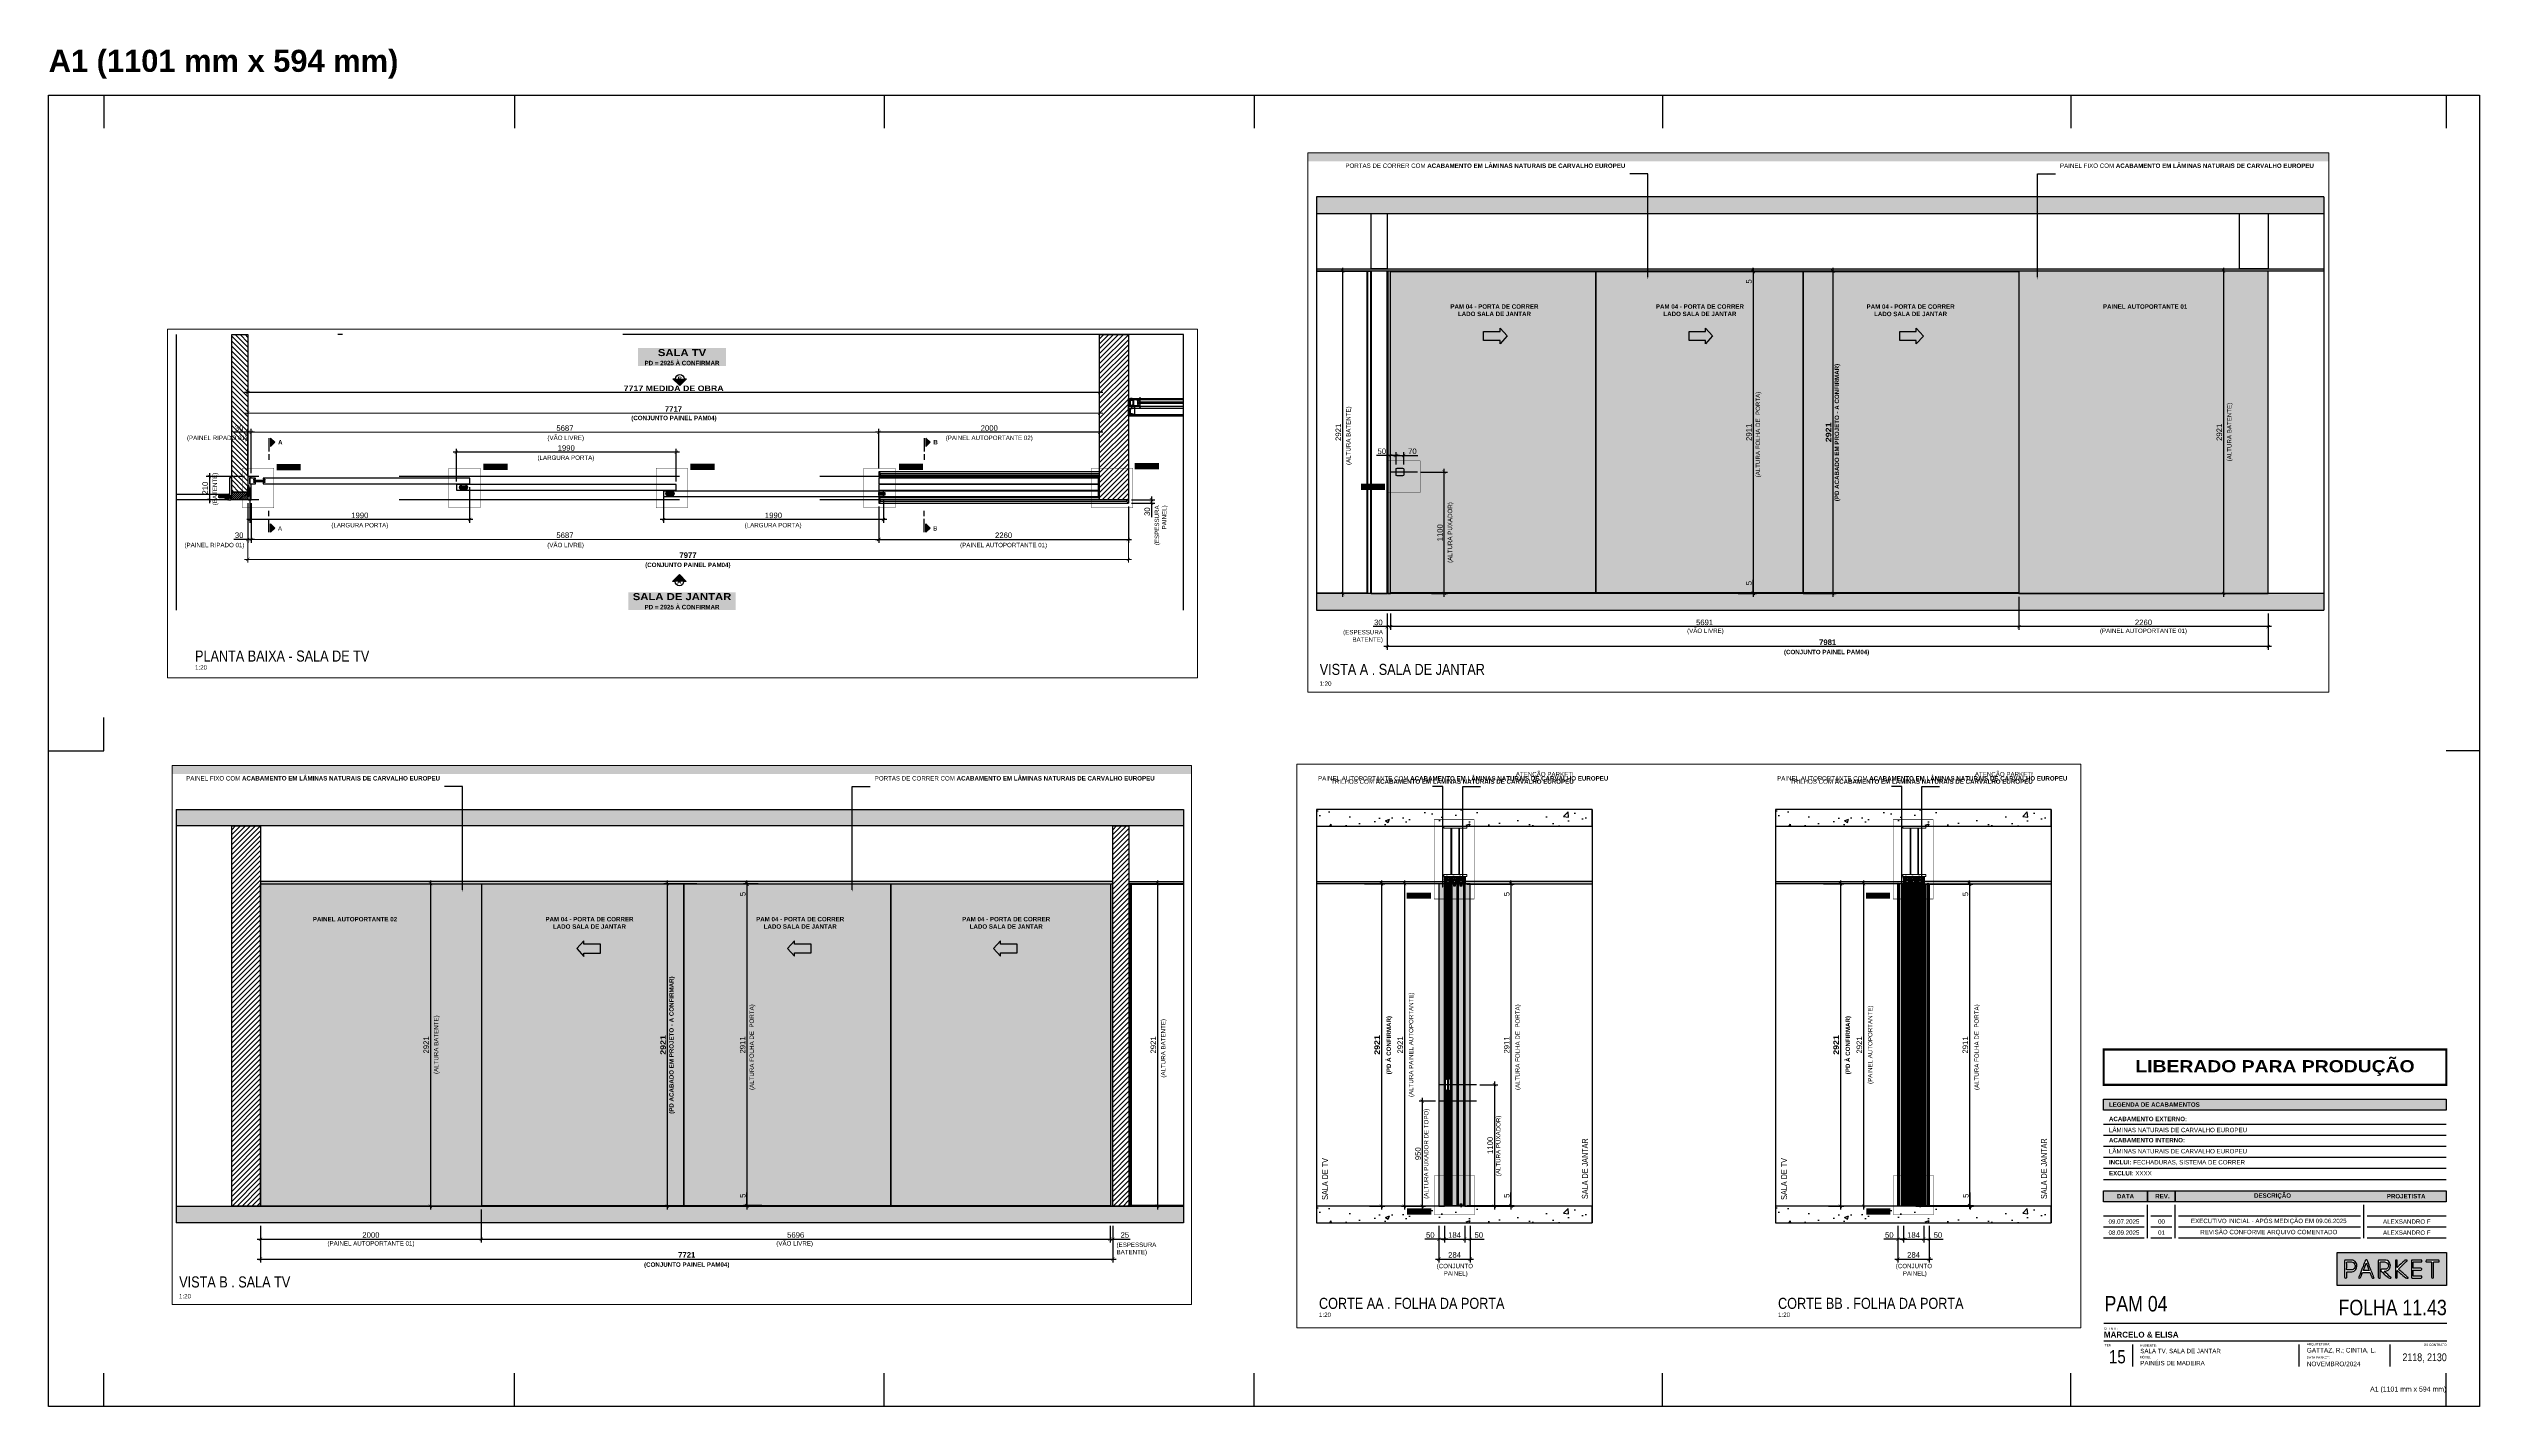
# Paper-space layout '15 - PORTA DE CORRER_F11' of a CAD drawing. Header units: millimetres. Extents: x 683 to 1784, y 0 to 615.
# The model-space entities are those that its viewports show. They can reach past a viewport. Long polylines and large blocks are cut down to what shows.
import ezdxf
from ezdxf import colors
from ezdxf.entities.mleader import LeaderData, LeaderLine
from ezdxf.enums import TextEntityAlignment as Align
from ezdxf.math import Vec2, Vec3

# ---------------------------------------------------------------- set-up
doc = ezdxf.new("R2010")
doc.units = ezdxf.units.MM
doc.header["$PDMODE"] = 3
for name, pattern in [('CENTER2', [1.125, 0.75, -0.125, 0.125, -0.125]), ('CONTINU', [0]), ('TRAÇO 1-1', [9.525, 6.35, -3.175]), ('TRAÇO E PONTO 1-1', [25.4, 12.7, -6.35, 0, -6.35])]:
    doc.linetypes.add(name, pattern=pattern)
doc.layers.add('_VIEWPORT', color=7, linetype='Continuous', plot=False)
for name, color, linetype in [('AC-EQUIPAMENTO', 7, 'Continuous'), ('COTAS', 9, 'Continuous'), ('DB 1475.24 - Amanda Rosales e Bruno Haidar - Terreo - Obra$0$ARQ-PISO-01', 8, 'Continuous'), ('DETALHE', 10, 'Continuous'), ('FERRAGEM', 3, 'Continuous'), ('FORMATO', 9, 'Continuous'), ('GESSO', 1, 'Continuous'), ('HACHURA', 21, 'Continuous'), ('MARCENARIA', 4, 'Continuous'), ('MARCENARIA . M', 4, 'Continuous'), ('PAREDE', 94, 'Continuous'), ('PDF8_Geometry', 7, 'Continuous'), ('PISO', 9, 'Continuous'), ('PROJEÇÃO', 8, 'Continuous'), ('TEXTO', 105, 'Continuous'), ('TEXTO TRAÇO PONTO', 105, 'TRAÇO E PONTO 1-1')]:
    doc.layers.add(name, color=color, linetype=linetype)
doc.layers.add('ARQ-COTA', color=12, linetype='Continuous', lineweight=9)
doc.layers.add('ARQ-PILARES E VIGAS', color=5, linetype='Continuous', lineweight=5)
doc.styles.add('1-1', font='arial.ttf', dxfattribs={"height": 0.2})
doc.styles.add('Arial Bold', font='')
doc.styles.add('MEDIDA OFICIAL', font='ariblk.ttf')
doc.styles.add('PADRÃO', font='arial.ttf')
doc.styles.add('PADRÃO NEGRITO', font='arialbd.ttf')
doc.styles.get("Standard").update_dxf_attribs({"font": 'arial.ttf'})
doc.styles.add('TITULO', font='swissck.ttf')
doc.styles.get('Arial Bold').set_extended_font_data('Arial Black')
doc.dimstyles.new('1-20', dxfattribs={"dimscale": 20, "dimtxt": 2.5, "dimasz": 1.5, "dimexe": 1.5, "dimexo": 1.5, "dimtad": 1, "dimtxsty": 'PADRÃO', "dimblk": 'ARCHTICK', "dimcen": 2.5, "dimdle": 1.5, "dimclrd": 9, "dimclre": 9, "dimclrt": 6, "dimadec": 0, "dimazin": 0, "dimtfac": 1, "dimtmove": 0, "dimatfit": 3, "dimfxl": 1.25, "dimlwd": -1, "dimlwe": -1, "dimarcsym": 0})
doc.dimstyles.new('1-20 CAIXA', dxfattribs={"dimscale": 20, "dimtxt": 2.5, "dimasz": 1.5, "dimexe": 1.5, "dimexo": 1.5, "dimtad": 1, "dimtxsty": 'PADRÃO NEGRITO', "dimblk": 'ARCHTICK', "dimcen": 2.5, "dimdle": 1.5, "dimclrd": 9, "dimclre": 9, "dimclrt": 6, "dimadec": 0, "dimazin": 0, "dimtfac": 1, "dimtmove": 0, "dimatfit": 3, "dimfxl": 1.25, "dimlwd": -1, "dimlwe": -1, "dimarcsym": 0})
doc.dimstyles.new('Med. Ofic.1-20', dxfattribs={"dimscale": 20, "dimtxt": 2.5, "dimasz": 1.5, "dimexe": 1.5, "dimexo": 1.5, "dimtad": 1, "dimtxsty": 'MEDIDA OFICIAL', "dimblk": 'ARCHTICK', "dimcen": 2.5, "dimdle": 1.5, "dimclrd": 9, "dimclre": 9, "dimclrt": 10, "dimadec": 0, "dimazin": 0, "dimtfac": 1, "dimtmove": 0, "dimatfit": 3, "dimfxl": 1.25, "dimlwd": -1, "dimlwe": -1, "dimarcsym": 0})
pattern_1 = [(45, (-7700.097, -9249.3288), (-1.122532015, 1.122532015), [])]
pattern_2 = [(45, (-11858.7063, -9249.3288), (-1.122532015, 1.122532015), [])]

# ---------------------------------------------------------------- blocks, each defined once
blk = doc.blocks.new('LOGO PARKET DWG')
at = {"layer": 'TEXTO', "linetype": 'CONTINU', "true_color": 0x3f3f41}
h = blk.add_hatch(color=250, dxfattribs=at)
h.paths.add_polyline_path([(-36089, 12564), (-36089, 12739), (-36672, 12739), (-36672, 12564)])
edge = h.paths.add_edge_path(flags=16)
edge.add_spline(control_points=[(-36387, 12603), (-36394, 12602), (-36399, 12605), (-36404, 12610)], knot_values=[12, 12, 12, 12, 13, 13, 13, 13], degree=3, periodic=0)
edge.add_spline(control_points=[(-36404, 12610), (-36415, 12620), (-36427, 12630), (-36438, 12640)], knot_values=[13, 13, 13, 13, 14, 14, 14, 14], degree=3, periodic=0)
edge.add_spline(control_points=[(-36438, 12640), (-36440, 12642), (-36441, 12646), (-36439, 12648)], knot_values=[14, 14, 14, 14, 15, 15, 15, 15], degree=3, periodic=0)
edge.add_spline(control_points=[(-36439, 12648), (-36439, 12649), (-36437, 12650), (-36436, 12650)], knot_values=[15, 15, 15, 15, 16, 16, 16, 16], degree=3, periodic=0)
edge.add_spline(control_points=[(-36436, 12650), (-36430, 12650), (-36424, 12650), (-36418, 12650)], knot_values=[16, 16, 16, 16, 17, 17, 17, 17], degree=3, periodic=0)
edge.add_spline(control_points=[(-36418, 12650), (-36412, 12650), (-36406, 12652), (-36402, 12657)], knot_values=[17, 17, 17, 17, 18, 18, 18, 18], degree=3, periodic=0)
edge.add_spline(control_points=[(-36402, 12657), (-36395, 12667), (-36398, 12683), (-36411, 12687)], knot_values=[18, 18, 18, 18, 19, 19, 19, 19], degree=3, periodic=0)
edge.add_spline(control_points=[(-36411, 12687), (-36414, 12688), (-36416, 12689), (-36419, 12689)], knot_values=[19, 19, 19, 19, 20, 20, 20, 20], degree=3, periodic=0)
edge.add_spline(control_points=[(-36419, 12689), (-36426, 12689), (-36433, 12689), (-36440, 12689)], knot_values=[20, 20, 20, 20, 21, 21, 21, 21], degree=3, periodic=0)
edge.add_spline(control_points=[(-36440, 12689), (-36443, 12689), (-36443, 12688), (-36443, 12686)], knot_values=[21, 21, 21, 21, 22, 22, 22, 22], degree=3, periodic=0)
edge.add_spline(control_points=[(-36443, 12686), (-36443, 12660), (-36443, 12634), (-36443, 12608)], knot_values=[22, 22, 22, 22, 23, 23, 23, 23], degree=3, periodic=0)
edge.add_spline(control_points=[(-36443, 12608), (-36443, 12603), (-36443, 12603), (-36448, 12603)], knot_values=[23, 23, 23, 23, 24, 24, 24, 24], degree=3, periodic=0)
edge.add_spline(control_points=[(-36448, 12603), (-36453, 12603), (-36453, 12603), (-36453, 12609)], knot_values=[24, 24, 24, 24, 25, 25, 25, 25], degree=3, periodic=0)
edge.add_spline(control_points=[(-36453, 12609), (-36453, 12623), (-36453, 12637), (-36453, 12651)], knot_values=[25, 25, 25, 25, 26, 26, 26, 26], degree=3, periodic=0)
edge.add_spline(control_points=[(-36453, 12651), (-36453, 12666), (-36453, 12680), (-36453, 12695)], knot_values=[0, 0, 0, 0, 1, 1, 1, 1], degree=3, periodic=0)
edge.add_spline(control_points=[(-36453, 12695), (-36453, 12698), (-36453, 12699), (-36449, 12699)], knot_values=[1, 1, 1, 1, 2, 2, 2, 2], degree=3, periodic=0)
edge.add_spline(control_points=[(-36449, 12699), (-36439, 12699), (-36428, 12699), (-36418, 12699)], knot_values=[2, 2, 2, 2, 3, 3, 3, 3], degree=3, periodic=0)
edge.add_spline(control_points=[(-36418, 12699), (-36408, 12699), (-36400, 12695), (-36395, 12688)], knot_values=[3, 3, 3, 3, 4, 4, 4, 4], degree=3, periodic=0)
edge.add_spline(control_points=[(-36395, 12688), (-36389, 12680), (-36387, 12672), (-36389, 12663)], knot_values=[4, 4, 4, 4, 5, 5, 5, 5], degree=3, periodic=0)
edge.add_spline(control_points=[(-36389, 12663), (-36391, 12656), (-36394, 12650), (-36401, 12645)], knot_values=[5, 5, 5, 5, 6, 6, 6, 6], degree=3, periodic=0)
edge.add_spline(control_points=[(-36401, 12645), (-36406, 12642), (-36411, 12640), (-36418, 12640)], knot_values=[6, 6, 6, 6, 7, 7, 7, 7], degree=3, periodic=0)
edge.add_spline(control_points=[(-36418, 12640), (-36419, 12640), (-36420, 12639), (-36421, 12639)], knot_values=[7, 7, 7, 7, 8, 8, 8, 8], degree=3, periodic=0)
edge.add_spline(control_points=[(-36421, 12639), (-36420, 12638), (-36420, 12637), (-36419, 12636)], knot_values=[8, 8, 8, 8, 9, 9, 9, 9], degree=3, periodic=0)
edge.add_spline(control_points=[(-36419, 12636), (-36408, 12626), (-36397, 12617), (-36386, 12607)], knot_values=[9, 9, 9, 9, 10, 10, 10, 10], degree=3, periodic=0)
edge.add_spline(control_points=[(-36386, 12607), (-36385, 12606), (-36385, 12605), (-36384, 12604)], knot_values=[10, 10, 10, 10, 11, 11, 11, 11], degree=3, periodic=0)
edge.add_spline(control_points=[(-36384, 12604), (-36385, 12604), (-36386, 12604), (-36387, 12603)], knot_values=[11, 11, 11, 11, 12, 12, 12, 12], degree=3, periodic=0)
edge = h.paths.add_edge_path(flags=16)
edge.add_spline(control_points=[(-36356, 12603), (-36362, 12603), (-36362, 12603), (-36362, 12609)], knot_values=[3, 3, 3, 3, 4, 4, 4, 4], degree=3, periodic=0)
edge.add_spline(control_points=[(-36362, 12609), (-36362, 12638), (-36362, 12666), (-36362, 12695)], knot_values=[4, 4, 4, 4, 5, 5, 5, 5], degree=3, periodic=0)
edge.add_spline(control_points=[(-36362, 12695), (-36362, 12698), (-36362, 12699), (-36358, 12699)], knot_values=[5, 5, 5, 5, 6, 6, 6, 6], degree=3, periodic=0)
edge.add_spline(control_points=[(-36358, 12699), (-36352, 12699), (-36352, 12699), (-36352, 12693)], knot_values=[6, 6, 6, 6, 7, 7, 7, 7], degree=3, periodic=0)
edge.add_spline(control_points=[(-36352, 12693), (-36352, 12682), (-36352, 12672), (-36352, 12661)], knot_values=[7, 7, 7, 7, 8, 8, 8, 8], degree=3, periodic=0)
edge.add_spline(control_points=[(-36352, 12661), (-36352, 12661), (-36352, 12660), (-36352, 12659)], knot_values=[8, 8, 8, 8, 9, 9, 9, 9], degree=3, periodic=0)
edge.add_spline(control_points=[(-36352, 12659), (-36351, 12660), (-36350, 12661), (-36350, 12661)], knot_values=[9, 9, 9, 9, 10, 10, 10, 10], degree=3, periodic=0)
edge.add_spline(control_points=[(-36350, 12661), (-36338, 12673), (-36326, 12684), (-36314, 12696)], knot_values=[10, 10, 10, 10, 11, 11, 11, 11], degree=3, periodic=0)
edge.add_spline(control_points=[(-36314, 12696), (-36312, 12698), (-36310, 12699), (-36307, 12699)], knot_values=[11, 11, 11, 11, 12, 12, 12, 12], degree=3, periodic=0)
edge.add_spline(control_points=[(-36307, 12699), (-36305, 12698), (-36303, 12699), (-36301, 12699)], knot_values=[12, 12, 12, 12, 13, 13, 13, 13], degree=3, periodic=0)
edge.add_spline(control_points=[(-36301, 12699), (-36301, 12699), (-36300, 12698), (-36300, 12698)], knot_values=[13, 13, 13, 13, 14, 14, 14, 14], degree=3, periodic=0)
edge.add_spline(control_points=[(-36300, 12698), (-36300, 12697), (-36300, 12696), (-36300, 12696)], knot_values=[14, 14, 14, 14, 15, 15, 15, 15], degree=3, periodic=0)
edge.add_spline(control_points=[(-36300, 12696), (-36314, 12682), (-36328, 12669), (-36342, 12655)], knot_values=[15, 15, 15, 15, 16, 16, 16, 16], degree=3, periodic=0)
edge.add_spline(control_points=[(-36342, 12655), (-36343, 12655), (-36343, 12654), (-36343, 12654)], knot_values=[16, 16, 16, 16, 17, 17, 17, 17], degree=3, periodic=0)
edge.add_spline(control_points=[(-36343, 12654), (-36346, 12651), (-36346, 12651), (-36343, 12649)], knot_values=[17, 17, 17, 17, 18, 18, 18, 18], degree=3, periodic=0)
edge.add_spline(control_points=[(-36343, 12649), (-36329, 12637), (-36315, 12624), (-36301, 12612)], knot_values=[18, 18, 18, 18, 19, 19, 19, 19], degree=3, periodic=0)
edge.add_spline(control_points=[(-36301, 12612), (-36300, 12611), (-36298, 12609), (-36296, 12607)], knot_values=[19, 19, 19, 19, 20, 20, 20, 20], degree=3, periodic=0)
edge.add_spline(control_points=[(-36296, 12607), (-36295, 12607), (-36294, 12606), (-36293, 12605)], knot_values=[20, 20, 20, 20, 21, 21, 21, 21], degree=3, periodic=0)
edge.add_spline(control_points=[(-36293, 12605), (-36293, 12605), (-36293, 12604), (-36293, 12604)], knot_values=[21, 21, 21, 21, 22, 22, 22, 22], degree=3, periodic=0)
edge.add_spline(control_points=[(-36296, 12603), (-36295, 12603), (-36294, 12604), (-36293, 12604)], knot_values=[22, 22, 22, 22, 23, 23, 23, 23], degree=3, periodic=0)
edge.add_spline(control_points=[(-36296, 12603), (-36299, 12603), (-36302, 12603), (-36305, 12604)], knot_values=[23, 23, 23, 23, 24, 24, 24, 24], degree=3, periodic=0)
edge.add_spline(control_points=[(-36305, 12604), (-36306, 12604), (-36307, 12604), (-36307, 12605)], knot_values=[24, 24, 24, 24, 25, 25, 25, 25], degree=3, periodic=0)
edge.add_spline(control_points=[(-36307, 12605), (-36317, 12613), (-36327, 12622), (-36337, 12630)], knot_values=[25, 25, 25, 25, 26, 26, 26, 26], degree=3, periodic=0)
edge.add_spline(control_points=[(-36337, 12630), (-36341, 12634), (-36345, 12638), (-36350, 12642)], knot_values=[26, 26, 26, 26, 27, 27, 27, 27], degree=3, periodic=0)
edge.add_spline(control_points=[(-36350, 12642), (-36350, 12643), (-36351, 12643), (-36352, 12644)], knot_values=[27, 27, 27, 27, 28, 28, 28, 28], degree=3, periodic=0)
edge.add_spline(control_points=[(-36352, 12644), (-36352, 12642), (-36352, 12641), (-36352, 12640)], knot_values=[0, 0, 0, 0, 1, 1, 1, 1], degree=3, periodic=0)
edge.add_spline(control_points=[(-36352, 12640), (-36352, 12629), (-36352, 12618), (-36352, 12607)], knot_values=[1, 1, 1, 1, 2, 2, 2, 2], degree=3, periodic=0)
edge.add_spline(control_points=[(-36352, 12607), (-36352, 12604), (-36353, 12603), (-36356, 12603)], knot_values=[2, 2, 2, 2, 3, 3, 3, 3], degree=3, periodic=0)
edge = h.paths.add_edge_path(flags=16)
edge.add_spline(control_points=[(-36476, 12606), (-36475, 12604), (-36475, 12603), (-36478, 12603)], knot_values=[11, 11, 11, 11, 12, 12, 12, 12], degree=3, periodic=0)
edge.add_spline(control_points=[(-36478, 12603), (-36487, 12604), (-36485, 12603), (-36488, 12611)], knot_values=[12, 12, 12, 12, 13, 13, 13, 13], degree=3, periodic=0)
edge.add_spline(control_points=[(-36488, 12611), (-36491, 12618), (-36494, 12624), (-36497, 12631)], knot_values=[13, 13, 13, 13, 14, 14, 14, 14], degree=3, periodic=0)
edge.add_spline(control_points=[(-36497, 12631), (-36497, 12632), (-36499, 12633), (-36500, 12633)], knot_values=[14, 14, 14, 14, 15, 15, 15, 15], degree=3, periodic=0)
edge.add_spline(control_points=[(-36500, 12633), (-36511, 12633), (-36522, 12633), (-36534, 12633)], knot_values=[15, 15, 15, 15, 16, 16, 16, 16], degree=3, periodic=0)
edge.add_spline(control_points=[(-36534, 12633), (-36536, 12633), (-36537, 12632), (-36538, 12630)], knot_values=[16, 16, 16, 16, 17, 17, 17, 17], degree=3, periodic=0)
edge.add_spline(control_points=[(-36538, 12630), (-36540, 12623), (-36544, 12615), (-36547, 12607)], knot_values=[17, 17, 17, 17, 18, 18, 18, 18], degree=3, periodic=0)
edge.add_spline(control_points=[(-36547, 12607), (-36548, 12604), (-36550, 12603), (-36553, 12603)], knot_values=[18, 18, 18, 18, 19, 19, 19, 19], degree=3, periodic=0)
edge.add_spline(control_points=[(-36553, 12603), (-36559, 12603), (-36559, 12603), (-36557, 12609)], knot_values=[0, 0, 0, 0, 1, 1, 1, 1], degree=3, periodic=0)
edge.add_spline(control_points=[(-36557, 12609), (-36554, 12615), (-36552, 12620), (-36550, 12625)], knot_values=[1, 1, 1, 1, 2, 2, 2, 2], degree=3, periodic=0)
edge.add_spline(control_points=[(-36550, 12625), (-36547, 12632), (-36545, 12639), (-36542, 12646)], knot_values=[2, 2, 2, 2, 3, 3, 3, 3], degree=3, periodic=0)
edge.add_spline(control_points=[(-36542, 12646), (-36539, 12652), (-36537, 12659), (-36534, 12665)], knot_values=[3, 3, 3, 3, 4, 4, 4, 4], degree=3, periodic=0)
edge.add_spline(control_points=[(-36534, 12665), (-36532, 12671), (-36530, 12676), (-36528, 12682)], knot_values=[4, 4, 4, 4, 5, 5, 5, 5], degree=3, periodic=0)
edge.add_spline(control_points=[(-36528, 12682), (-36526, 12687), (-36524, 12692), (-36522, 12697)], knot_values=[5, 5, 5, 5, 6, 6, 6, 6], degree=3, periodic=0)
edge.add_spline(control_points=[(-36522, 12697), (-36521, 12699), (-36520, 12700), (-36518, 12700)], knot_values=[6, 6, 6, 6, 7, 7, 7, 7], degree=3, periodic=0)
edge.add_spline(control_points=[(-36518, 12700), (-36516, 12700), (-36513, 12701), (-36512, 12698)], knot_values=[7, 7, 7, 7, 8, 8, 8, 8], degree=3, periodic=0)
edge.add_spline(control_points=[(-36512, 12698), (-36508, 12686), (-36503, 12675), (-36499, 12664)], knot_values=[8, 8, 8, 8, 9, 9, 9, 9], degree=3, periodic=0)
edge.add_spline(control_points=[(-36499, 12664), (-36495, 12654), (-36491, 12645), (-36487, 12635)], knot_values=[9, 9, 9, 9, 10, 10, 10, 10], degree=3, periodic=0)
edge.add_spline(control_points=[(-36487, 12635), (-36484, 12625), (-36480, 12616), (-36476, 12606)], knot_values=[10, 10, 10, 10, 11, 11, 11, 11], degree=3, periodic=0)
edge = h.paths.add_edge_path(flags=0)
edge.add_spline(control_points=[(-36502, 12645), (-36502, 12644), (-36502, 12643), (-36504, 12643)], knot_values=[4, 4, 4, 4, 5, 5, 5, 5], degree=3, periodic=0)
edge.add_spline(control_points=[(-36504, 12643), (-36513, 12643), (-36521, 12643), (-36530, 12643)], knot_values=[3, 3, 3, 3, 4, 4, 4, 4], degree=3, periodic=0)
edge.add_spline(control_points=[(-36530, 12643), (-36532, 12643), (-36532, 12644), (-36532, 12645)], knot_values=[2, 2, 2, 2, 3, 3, 3, 3], degree=3, periodic=0)
edge.add_spline(control_points=[(-36532, 12645), (-36527, 12657), (-36522, 12669), (-36518, 12681)], knot_values=[1, 1, 1, 1, 2, 2, 2, 2], degree=3, periodic=0)
edge.add_spline(control_points=[(-36518, 12681), (-36517, 12682), (-36517, 12682), (-36517, 12682)], knot_values=[0, 0, 0, 0, 1, 1, 1, 1], degree=3, periodic=0)
edge.add_spline(control_points=[(-36517, 12682), (-36515, 12679), (-36514, 12676), (-36513, 12673)], knot_values=[7, 7, 7, 7, 8, 8, 8, 8], degree=3, periodic=0)
edge.add_spline(control_points=[(-36513, 12673), (-36510, 12666), (-36507, 12659), (-36505, 12652)], knot_values=[6, 6, 6, 6, 7, 7, 7, 7], degree=3, periodic=0)
edge.add_spline(control_points=[(-36505, 12652), (-36504, 12650), (-36503, 12647), (-36502, 12645)], knot_values=[5, 5, 5, 5, 6, 6, 6, 6], degree=3, periodic=0)
edge = h.paths.add_edge_path(flags=16)
edge.add_spline(control_points=[(-36273, 12603), (-36277, 12603), (-36277, 12604), (-36277, 12607)], knot_values=[21, 21, 21, 21, 22, 22, 22, 22], degree=3, periodic=0)
edge.add_spline(control_points=[(-36277, 12607), (-36277, 12622), (-36277, 12637), (-36277, 12651)], knot_values=[22, 22, 22, 22, 23, 23, 23, 23], degree=3, periodic=0)
edge.add_spline(control_points=[(-36277, 12651), (-36277, 12666), (-36277, 12680), (-36277, 12695)], knot_values=[0, 0, 0, 0, 1, 1, 1, 1], degree=3, periodic=0)
edge.add_spline(control_points=[(-36277, 12695), (-36277, 12698), (-36277, 12699), (-36273, 12699)], knot_values=[1, 1, 1, 1, 2, 2, 2, 2], degree=3, periodic=0)
edge.add_spline(control_points=[(-36273, 12699), (-36257, 12699), (-36241, 12699), (-36225, 12699)], knot_values=[2, 2, 2, 2, 3, 3, 3, 3], degree=3, periodic=0)
edge.add_spline(control_points=[(-36225, 12699), (-36222, 12699), (-36221, 12698), (-36221, 12695)], knot_values=[3, 3, 3, 3, 4, 4, 4, 4], degree=3, periodic=0)
edge.add_spline(control_points=[(-36221, 12695), (-36221, 12688), (-36221, 12689), (-36227, 12689)], knot_values=[4, 4, 4, 4, 5, 5, 5, 5], degree=3, periodic=0)
edge.add_spline(control_points=[(-36227, 12689), (-36240, 12689), (-36252, 12689), (-36265, 12689)], knot_values=[5, 5, 5, 5, 6, 6, 6, 6], degree=3, periodic=0)
edge.add_spline(control_points=[(-36265, 12689), (-36267, 12689), (-36268, 12688), (-36268, 12686)], knot_values=[6, 6, 6, 6, 7, 7, 7, 7], degree=3, periodic=0)
edge.add_spline(control_points=[(-36268, 12686), (-36268, 12677), (-36268, 12668), (-36268, 12659)], knot_values=[7, 7, 7, 7, 8, 8, 8, 8], degree=3, periodic=0)
edge.add_spline(control_points=[(-36268, 12659), (-36268, 12656), (-36267, 12656), (-36264, 12656)], knot_values=[8, 8, 8, 8, 9, 9, 9, 9], degree=3, periodic=0)
edge.add_spline(control_points=[(-36264, 12656), (-36251, 12656), (-36239, 12656), (-36226, 12656)], knot_values=[9, 9, 9, 9, 10, 10, 10, 10], degree=3, periodic=0)
edge.add_spline(control_points=[(-36226, 12656), (-36222, 12656), (-36222, 12655), (-36222, 12652)], knot_values=[10, 10, 10, 10, 11, 11, 11, 11], degree=3, periodic=0)
edge.add_spline(control_points=[(-36222, 12652), (-36222, 12651), (-36222, 12651), (-36222, 12650)], knot_values=[11, 11, 11, 11, 12, 12, 12, 12], degree=3, periodic=0)
edge.add_spline(control_points=[(-36222, 12650), (-36222, 12647), (-36223, 12646), (-36226, 12646)], knot_values=[12, 12, 12, 12, 13, 13, 13, 13], degree=3, periodic=0)
edge.add_spline(control_points=[(-36226, 12646), (-36239, 12646), (-36252, 12646), (-36265, 12646)], knot_values=[13, 13, 13, 13, 14, 14, 14, 14], degree=3, periodic=0)
edge.add_spline(control_points=[(-36265, 12646), (-36267, 12646), (-36268, 12646), (-36268, 12643)], knot_values=[14, 14, 14, 14, 15, 15, 15, 15], degree=3, periodic=0)
edge.add_spline(control_points=[(-36268, 12643), (-36267, 12634), (-36268, 12625), (-36268, 12616)], knot_values=[15, 15, 15, 15, 16, 16, 16, 16], degree=3, periodic=0)
edge.add_spline(control_points=[(-36268, 12616), (-36268, 12613), (-36267, 12613), (-36264, 12613)], knot_values=[16, 16, 16, 16, 17, 17, 17, 17], degree=3, periodic=0)
edge.add_spline(control_points=[(-36264, 12613), (-36251, 12613), (-36238, 12613), (-36224, 12613)], knot_values=[17, 17, 17, 17, 18, 18, 18, 18], degree=3, periodic=0)
edge.add_spline(control_points=[(-36224, 12613), (-36221, 12613), (-36221, 12613), (-36221, 12610)], knot_values=[18, 18, 18, 18, 19, 19, 19, 19], degree=3, periodic=0)
edge.add_spline(control_points=[(-36221, 12610), (-36221, 12603), (-36221, 12603), (-36227, 12603)], knot_values=[19, 19, 19, 19, 20, 20, 20, 20], degree=3, periodic=0)
edge.add_spline(control_points=[(-36227, 12603), (-36242, 12603), (-36258, 12603), (-36273, 12603)], knot_values=[20, 20, 20, 20, 21, 21, 21, 21], degree=3, periodic=0)
edge = h.paths.add_edge_path(flags=16)
edge.add_spline(control_points=[(-36567, 12665), (-36568, 12655), (-36572, 12648), (-36580, 12642)], knot_values=[5, 5, 5, 5, 6, 6, 6, 6], degree=3, periodic=0)
edge.add_spline(control_points=[(-36580, 12642), (-36584, 12639), (-36589, 12637), (-36594, 12637)], knot_values=[6, 6, 6, 6, 7, 7, 7, 7], degree=3, periodic=0)
edge.add_spline(control_points=[(-36594, 12637), (-36601, 12637), (-36609, 12637), (-36617, 12637)], knot_values=[7, 7, 7, 7, 8, 8, 8, 8], degree=3, periodic=0)
edge.add_spline(control_points=[(-36617, 12637), (-36621, 12637), (-36621, 12637), (-36621, 12633)], knot_values=[8, 8, 8, 8, 9, 9, 9, 9], degree=3, periodic=0)
edge.add_spline(control_points=[(-36621, 12633), (-36621, 12624), (-36621, 12616), (-36621, 12607)], knot_values=[9, 9, 9, 9, 10, 10, 10, 10], degree=3, periodic=0)
edge.add_spline(control_points=[(-36621, 12607), (-36621, 12604), (-36622, 12603), (-36625, 12603)], knot_values=[10, 10, 10, 10, 11, 11, 11, 11], degree=3, periodic=0)
edge.add_spline(control_points=[(-36625, 12603), (-36632, 12603), (-36632, 12603), (-36632, 12610)], knot_values=[11, 11, 11, 11, 12, 12, 12, 12], degree=3, periodic=0)
edge.add_spline(control_points=[(-36632, 12610), (-36632, 12624), (-36632, 12637), (-36632, 12651)], knot_values=[12, 12, 12, 12, 13, 13, 13, 13], degree=3, periodic=0)
edge.add_spline(control_points=[(-36632, 12651), (-36632, 12666), (-36632, 12680), (-36632, 12695)], knot_values=[0, 0, 0, 0, 1, 1, 1, 1], degree=3, periodic=0)
edge.add_spline(control_points=[(-36632, 12695), (-36632, 12698), (-36631, 12699), (-36628, 12699)], knot_values=[1, 1, 1, 1, 2, 2, 2, 2], degree=3, periodic=0)
edge.add_spline(control_points=[(-36628, 12699), (-36618, 12699), (-36607, 12699), (-36597, 12699)], knot_values=[2, 2, 2, 2, 3, 3, 3, 3], degree=3, periodic=0)
edge.add_spline(control_points=[(-36597, 12699), (-36586, 12699), (-36578, 12695), (-36572, 12686)], knot_values=[3, 3, 3, 3, 4, 4, 4, 4], degree=3, periodic=0)
edge.add_spline(control_points=[(-36572, 12686), (-36568, 12680), (-36567, 12673), (-36567, 12665)], knot_values=[4, 4, 4, 4, 5, 5, 5, 5], degree=3, periodic=0)
edge = h.paths.add_edge_path(flags=0)
edge.add_spline(control_points=[(-36578, 12676), (-36576, 12669), (-36576, 12662), (-36580, 12655)], knot_values=[4, 4, 4, 4, 5, 5, 5, 5], degree=3, periodic=0)
edge.add_spline(control_points=[(-36580, 12655), (-36583, 12650), (-36588, 12647), (-36594, 12647)], knot_values=[3, 3, 3, 3, 4, 4, 4, 4], degree=3, periodic=0)
edge.add_spline(control_points=[(-36594, 12647), (-36602, 12646), (-36611, 12647), (-36619, 12647)], knot_values=[2, 2, 2, 2, 3, 3, 3, 3], degree=3, periodic=0)
edge.add_spline(control_points=[(-36619, 12647), (-36621, 12647), (-36622, 12648), (-36622, 12649)], knot_values=[1, 1, 1, 1, 2, 2, 2, 2], degree=3, periodic=0)
edge.add_spline(control_points=[(-36622, 12649), (-36621, 12655), (-36621, 12662), (-36621, 12668)], knot_values=[0, 0, 0, 0, 1, 1, 1, 1], degree=3, periodic=0)
edge.add_spline(control_points=[(-36621, 12668), (-36621, 12674), (-36621, 12680), (-36622, 12686)], knot_values=[8, 8, 8, 8, 9, 9, 9, 9], degree=3, periodic=0)
edge.add_spline(control_points=[(-36622, 12686), (-36622, 12688), (-36621, 12689), (-36619, 12689)], knot_values=[7, 7, 7, 7, 8, 8, 8, 8], degree=3, periodic=0)
edge.add_spline(control_points=[(-36619, 12689), (-36611, 12689), (-36603, 12689), (-36596, 12689)], knot_values=[6, 6, 6, 6, 7, 7, 7, 7], degree=3, periodic=0)
edge.add_spline(control_points=[(-36596, 12689), (-36588, 12689), (-36581, 12684), (-36578, 12676)], knot_values=[5, 5, 5, 5, 6, 6, 6, 6], degree=3, periodic=0)
edge = h.paths.add_edge_path(flags=16)
edge.add_spline(control_points=[(-36196, 12689), (-36199, 12689), (-36199, 12689), (-36199, 12692)], knot_values=[6, 6, 6, 6, 7, 7, 7, 7], degree=3, periodic=0)
edge.add_spline(control_points=[(-36199, 12692), (-36199, 12699), (-36199, 12699), (-36193, 12699)], knot_values=[7, 7, 7, 7, 8, 8, 8, 8], degree=3, periodic=0)
edge.add_spline(control_points=[(-36193, 12699), (-36173, 12699), (-36152, 12699), (-36132, 12699)], knot_values=[8, 8, 8, 8, 9, 9, 9, 9], degree=3, periodic=0)
edge.add_spline(control_points=[(-36132, 12699), (-36130, 12699), (-36129, 12698), (-36129, 12696)], knot_values=[9, 9, 9, 9, 10, 10, 10, 10], degree=3, periodic=0)
edge.add_spline(control_points=[(-36129, 12696), (-36129, 12688), (-36128, 12689), (-36136, 12689)], knot_values=[10, 10, 10, 10, 11, 11, 11, 11], degree=3, periodic=0)
edge.add_spline(control_points=[(-36136, 12689), (-36143, 12689), (-36150, 12689), (-36156, 12689)], knot_values=[11, 11, 11, 11, 12, 12, 12, 12], degree=3, periodic=0)
edge.add_spline(control_points=[(-36156, 12689), (-36159, 12689), (-36159, 12688), (-36159, 12686)], knot_values=[12, 12, 12, 12, 13, 13, 13, 13], degree=3, periodic=0)
edge.add_spline(control_points=[(-36159, 12686), (-36159, 12673), (-36159, 12660), (-36159, 12646)], knot_values=[13, 13, 13, 13, 14, 14, 14, 14], degree=3, periodic=0)
edge.add_spline(control_points=[(-36159, 12646), (-36159, 12633), (-36159, 12620), (-36159, 12607)], knot_values=[0, 0, 0, 0, 1, 1, 1, 1], degree=3, periodic=0)
edge.add_spline(control_points=[(-36159, 12607), (-36159, 12604), (-36160, 12603), (-36163, 12603)], knot_values=[1, 1, 1, 1, 2, 2, 2, 2], degree=3, periodic=0)
edge.add_spline(control_points=[(-36163, 12603), (-36170, 12603), (-36169, 12603), (-36169, 12609)], knot_values=[2, 2, 2, 2, 3, 3, 3, 3], degree=3, periodic=0)
edge.add_spline(control_points=[(-36169, 12609), (-36169, 12635), (-36169, 12661), (-36169, 12686)], knot_values=[3, 3, 3, 3, 4, 4, 4, 4], degree=3, periodic=0)
edge.add_spline(control_points=[(-36169, 12686), (-36169, 12689), (-36170, 12689), (-36171, 12689)], knot_values=[4, 4, 4, 4, 5, 5, 5, 5], degree=3, periodic=0)
edge.add_spline(control_points=[(-36171, 12689), (-36180, 12689), (-36188, 12689), (-36196, 12689)], knot_values=[5, 5, 5, 5, 6, 6, 6, 6], degree=3, periodic=0)
at = {"layer": 'MARCENARIA . M', "color": 250, "true_color": 0x3f3f41}
blk.add_lwpolyline([(-36672, 12739), (-36089, 12739), (-36089, 12564), (-36672, 12564)], close=True, dxfattribs=at)
at = {"layer": 'TEXTO', "color": 250, "linetype": 'CONTINU', "true_color": 0x3f3f41}
for points, knots in [([(-36632, 12651), (-36632, 12666), (-36632, 12680), (-36632, 12695), (-36632, 12698), (-36631, 12699), (-36628, 12699), (-36618, 12699), (-36607, 12699), (-36597, 12699), (-36586, 12699), (-36578, 12695), (-36572, 12686), (-36568, 12680), (-36567, 12673), (-36567, 12665), (-36568, 12655), (-36572, 12648), (-36580, 12642), (-36584, 12639), (-36589, 12637), (-36594, 12637), (-36601, 12637), (-36609, 12637), (-36617, 12637), (-36621, 12637), (-36621, 12637), (-36621, 12633), (-36621, 12624), (-36621, 12616), (-36621, 12607), (-36621, 12604), (-36622, 12603), (-36625, 12603), (-36632, 12603), (-36632, 12603), (-36632, 12610), (-36632, 12624), (-36632, 12637), (-36632, 12651)], [0, 0, 0, 0, 1, 1, 1, 2, 2, 2, 3, 3, 3, 4, 4, 4, 5, 5, 5, 6, 6, 6, 7, 7, 7, 8, 8, 8, 9, 9, 9, 10, 10, 10, 11, 11, 11, 12, 12, 12, 13, 13, 13, 13]), ([(-36621, 12668), (-36621, 12662), (-36621, 12655), (-36622, 12649), (-36622, 12648), (-36621, 12647), (-36619, 12647), (-36611, 12647), (-36602, 12646), (-36594, 12647), (-36588, 12647), (-36583, 12650), (-36580, 12655), (-36576, 12662), (-36576, 12669), (-36578, 12676), (-36581, 12684), (-36588, 12689), (-36596, 12689), (-36603, 12689), (-36611, 12689), (-36619, 12689), (-36621, 12689), (-36622, 12688), (-36622, 12686), (-36621, 12680), (-36621, 12674), (-36621, 12668)], [0, 0, 0, 0, 1, 1, 1, 2, 2, 2, 3, 3, 3, 4, 4, 4, 5, 5, 5, 6, 6, 6, 7, 7, 7, 8, 8, 8, 9, 9, 9, 9]), ([(-36553, 12603), (-36559, 12603), (-36559, 12603), (-36557, 12609), (-36554, 12615), (-36552, 12620), (-36550, 12625), (-36547, 12632), (-36545, 12639), (-36542, 12646), (-36539, 12652), (-36537, 12659), (-36534, 12665), (-36532, 12671), (-36530, 12676), (-36528, 12682), (-36526, 12687), (-36524, 12692), (-36522, 12697), (-36521, 12699), (-36520, 12700), (-36518, 12700), (-36516, 12700), (-36513, 12701), (-36512, 12698), (-36508, 12686), (-36503, 12675), (-36499, 12664), (-36495, 12654), (-36491, 12645), (-36487, 12635), (-36484, 12625), (-36480, 12616), (-36476, 12606), (-36475, 12604), (-36475, 12603), (-36478, 12603), (-36487, 12604), (-36485, 12603), (-36488, 12611), (-36491, 12618), (-36494, 12624), (-36497, 12631), (-36497, 12632), (-36499, 12633), (-36500, 12633), (-36511, 12633), (-36522, 12633), (-36534, 12633), (-36536, 12633), (-36537, 12632), (-36538, 12630), (-36540, 12623), (-36544, 12615), (-36547, 12607), (-36548, 12604), (-36550, 12603), (-36553, 12603)], [0, 0, 0, 0, 1, 1, 1, 2, 2, 2, 3, 3, 3, 4, 4, 4, 5, 5, 5, 6, 6, 6, 7, 7, 7, 8, 8, 8, 9, 9, 9, 10, 10, 10, 11, 11, 11, 12, 12, 12, 13, 13, 13, 14, 14, 14, 15, 15, 15, 16, 16, 16, 17, 17, 17, 18, 18, 18, 19, 19, 19, 19]), ([(-36517, 12682), (-36517, 12682), (-36517, 12682), (-36518, 12681), (-36522, 12669), (-36527, 12657), (-36532, 12645), (-36532, 12644), (-36532, 12643), (-36530, 12643), (-36521, 12643), (-36513, 12643), (-36504, 12643), (-36502, 12643), (-36502, 12644), (-36502, 12645), (-36503, 12647), (-36504, 12650), (-36505, 12652), (-36507, 12659), (-36510, 12666), (-36513, 12673), (-36514, 12676), (-36515, 12679), (-36517, 12682)], [0, 0, 0, 0, 1, 1, 1, 2, 2, 2, 3, 3, 3, 4, 4, 4, 5, 5, 5, 6, 6, 6, 7, 7, 7, 8, 8, 8, 8]), ([(-36453, 12651), (-36453, 12666), (-36453, 12680), (-36453, 12695), (-36453, 12698), (-36453, 12699), (-36449, 12699), (-36439, 12699), (-36428, 12699), (-36418, 12699), (-36408, 12699), (-36400, 12695), (-36395, 12688), (-36389, 12680), (-36387, 12672), (-36389, 12663), (-36391, 12656), (-36394, 12650), (-36401, 12645), (-36406, 12642), (-36411, 12640), (-36418, 12640), (-36419, 12640), (-36420, 12639), (-36421, 12639), (-36420, 12638), (-36420, 12637), (-36419, 12636), (-36408, 12626), (-36397, 12617), (-36386, 12607), (-36385, 12606), (-36385, 12605), (-36384, 12604), (-36385, 12604), (-36386, 12604), (-36387, 12603), (-36394, 12602), (-36399, 12605), (-36404, 12610), (-36415, 12620), (-36427, 12630), (-36438, 12640), (-36440, 12642), (-36441, 12646), (-36439, 12648), (-36439, 12649), (-36437, 12650), (-36436, 12650), (-36430, 12650), (-36424, 12650), (-36418, 12650), (-36412, 12650), (-36406, 12652), (-36402, 12657), (-36395, 12667), (-36398, 12683), (-36411, 12687), (-36414, 12688), (-36416, 12689), (-36419, 12689), (-36426, 12689), (-36433, 12689), (-36440, 12689), (-36443, 12689), (-36443, 12688), (-36443, 12686), (-36443, 12660), (-36443, 12634), (-36443, 12608), (-36443, 12603), (-36443, 12603), (-36448, 12603), (-36453, 12603), (-36453, 12603), (-36453, 12609), (-36453, 12623), (-36453, 12637), (-36453, 12651)], [0, 0, 0, 0, 1, 1, 1, 2, 2, 2, 3, 3, 3, 4, 4, 4, 5, 5, 5, 6, 6, 6, 7, 7, 7, 8, 8, 8, 9, 9, 9, 10, 10, 10, 11, 11, 11, 12, 12, 12, 13, 13, 13, 14, 14, 14, 15, 15, 15, 16, 16, 16, 17, 17, 17, 18, 18, 18, 19, 19, 19, 20, 20, 20, 21, 21, 21, 22, 22, 22, 23, 23, 23, 24, 24, 24, 25, 25, 25, 26, 26, 26, 26]), ([(-36352, 12644), (-36352, 12642), (-36352, 12641), (-36352, 12640), (-36352, 12629), (-36352, 12618), (-36352, 12607), (-36352, 12604), (-36353, 12603), (-36356, 12603), (-36362, 12603), (-36362, 12603), (-36362, 12609), (-36362, 12638), (-36362, 12666), (-36362, 12695), (-36362, 12698), (-36362, 12699), (-36358, 12699), (-36352, 12699), (-36352, 12699), (-36352, 12693), (-36352, 12682), (-36352, 12672), (-36352, 12661), (-36352, 12661), (-36352, 12660), (-36352, 12659), (-36351, 12660), (-36350, 12661), (-36350, 12661), (-36338, 12673), (-36326, 12684), (-36314, 12696), (-36312, 12698), (-36310, 12699), (-36307, 12699), (-36305, 12698), (-36303, 12699), (-36301, 12699), (-36301, 12699), (-36300, 12698), (-36300, 12698), (-36300, 12697), (-36300, 12696), (-36300, 12696), (-36314, 12682), (-36328, 12669), (-36342, 12655), (-36343, 12655), (-36343, 12654), (-36343, 12654), (-36346, 12651), (-36346, 12651), (-36343, 12649), (-36329, 12637), (-36315, 12624), (-36301, 12612), (-36300, 12611), (-36298, 12609), (-36296, 12607), (-36295, 12607), (-36294, 12606), (-36293, 12605), (-36293, 12605), (-36293, 12604), (-36293, 12604), (-36294, 12604), (-36295, 12603), (-36296, 12603), (-36299, 12603), (-36302, 12603), (-36305, 12604), (-36306, 12604), (-36307, 12604), (-36307, 12605), (-36317, 12613), (-36327, 12622), (-36337, 12630), (-36341, 12634), (-36345, 12638), (-36350, 12642), (-36350, 12643), (-36351, 12643), (-36352, 12644)], [0, 0, 0, 0, 1, 1, 1, 2, 2, 2, 3, 3, 3, 4, 4, 4, 5, 5, 5, 6, 6, 6, 7, 7, 7, 8, 8, 8, 9, 9, 9, 10, 10, 10, 11, 11, 11, 12, 12, 12, 13, 13, 13, 14, 14, 14, 15, 15, 15, 16, 16, 16, 17, 17, 17, 18, 18, 18, 19, 19, 19, 20, 20, 20, 21, 21, 21, 22, 22, 22, 23, 23, 23, 24, 24, 24, 25, 25, 25, 26, 26, 26, 27, 27, 27, 28, 28, 28, 28]), ([(-36277, 12651), (-36277, 12666), (-36277, 12680), (-36277, 12695), (-36277, 12698), (-36277, 12699), (-36273, 12699), (-36257, 12699), (-36241, 12699), (-36225, 12699), (-36222, 12699), (-36221, 12698), (-36221, 12695), (-36221, 12688), (-36221, 12689), (-36227, 12689), (-36240, 12689), (-36252, 12689), (-36265, 12689), (-36267, 12689), (-36268, 12688), (-36268, 12686), (-36268, 12677), (-36268, 12668), (-36268, 12659), (-36268, 12656), (-36267, 12656), (-36264, 12656), (-36251, 12656), (-36239, 12656), (-36226, 12656), (-36222, 12656), (-36222, 12655), (-36222, 12652), (-36222, 12651), (-36222, 12651), (-36222, 12650), (-36222, 12647), (-36223, 12646), (-36226, 12646), (-36239, 12646), (-36252, 12646), (-36265, 12646), (-36267, 12646), (-36268, 12646), (-36268, 12643), (-36267, 12634), (-36268, 12625), (-36268, 12616), (-36268, 12613), (-36267, 12613), (-36264, 12613), (-36251, 12613), (-36238, 12613), (-36224, 12613), (-36221, 12613), (-36221, 12613), (-36221, 12610), (-36221, 12603), (-36221, 12603), (-36227, 12603), (-36242, 12603), (-36258, 12603), (-36273, 12603), (-36277, 12603), (-36277, 12604), (-36277, 12607), (-36277, 12622), (-36277, 12637), (-36277, 12651)], [0, 0, 0, 0, 1, 1, 1, 2, 2, 2, 3, 3, 3, 4, 4, 4, 5, 5, 5, 6, 6, 6, 7, 7, 7, 8, 8, 8, 9, 9, 9, 10, 10, 10, 11, 11, 11, 12, 12, 12, 13, 13, 13, 14, 14, 14, 15, 15, 15, 16, 16, 16, 17, 17, 17, 18, 18, 18, 19, 19, 19, 20, 20, 20, 21, 21, 21, 22, 22, 22, 23, 23, 23, 23]), ([(-36159, 12646), (-36159, 12633), (-36159, 12620), (-36159, 12607), (-36159, 12604), (-36160, 12603), (-36163, 12603), (-36170, 12603), (-36169, 12603), (-36169, 12609), (-36169, 12635), (-36169, 12661), (-36169, 12686), (-36169, 12689), (-36170, 12689), (-36171, 12689), (-36180, 12689), (-36188, 12689), (-36196, 12689), (-36199, 12689), (-36199, 12689), (-36199, 12692), (-36199, 12699), (-36199, 12699), (-36193, 12699), (-36173, 12699), (-36152, 12699), (-36132, 12699), (-36130, 12699), (-36129, 12698), (-36129, 12696), (-36129, 12688), (-36128, 12689), (-36136, 12689), (-36143, 12689), (-36150, 12689), (-36156, 12689), (-36159, 12689), (-36159, 12688), (-36159, 12686), (-36159, 12673), (-36159, 12660), (-36159, 12646)], [0, 0, 0, 0, 1, 1, 1, 2, 2, 2, 3, 3, 3, 4, 4, 4, 5, 5, 5, 6, 6, 6, 7, 7, 7, 8, 8, 8, 9, 9, 9, 10, 10, 10, 11, 11, 11, 12, 12, 12, 13, 13, 13, 14, 14, 14, 14])]:
    blk.add_open_spline(points, degree=3, knots=knots, dxfattribs=at)
blk = doc.blocks.new('BASE_2o PAVIMENTO_R10$0$02.3.02.404')
at = {"lineweight": 0}
h = blk.add_hatch(dxfattribs=at)
h.set_pattern_fill('CROSS', color=0, scale=0.12)
h.paths.add_polyline_path([(-2, 8), (-4, 8), (-4, -8), (-2, -8)])
at = {"color": 0, "lineweight": 0}
for p, q in [((-20, 7), (-20, 21)), ((-20, 21), (-19, 21)), ((-18, 6), (-20, 6)), ((-19, 21), (-19, 21)), ((-19, 8), (-19, 8)), ((-18, 23), (-18, 24)), ((-18, 21), (-16, 21)), ((-14, 20), (-18, 20)), ((-18, 19), (-18, 11)), ((-18, 11), (-11, 11)), ((-13, 9), (-18, 9)), ((-18, 7), (-18, 7)), ((-18, 7), (-18, 7)), ((-17, 24), (-16, 24)), ((-17, 23), (-16, 23)), ((-16, 24), (-14, 24)), ((-15, 23), (-16, 23)), ((-15, 21), (-15, 23)), ((-14, 24), (-14, 21)), ((-14, 21), (-14, 20)), ((-13, 7), (-13, 7)), ((-13, 7), (-13, 7)), ((-11, 6), (-13, 6)), ((-12, 8), (-12, 8)), ((-11, 10), (-4, 10)), ((-2, 8), (-11, 8)), ((-11, 8), (-11, 7)), ((-4, 23), (-4, 11)), ((4, 24), (-3, 24)), ((-2, 21), (-2, 12)), ((-2, -8), (-2, 8)), ((-1, 22), (2, 22)), ((-1, 11), (0, 11)), ((0, 11), (0, 10)), ((0, 10), (0, 9)), ((0, 9), (0, 9)), ((0, 9), (0, -9)), ((3, 21), (3, 20)), ((3, 20), (4, 20)), ((4, 21), (5, 23)), ((4, 21), (4, 21)), ((-20, -6), (-18, -6)), ((-20, -21), (-20, -7)), ((-19, -21), (-20, -21)), ((-19, -8), (-19, -8)), ((-19, -21), (-19, -21)), ((-18, -7), (-18, -7)), ((-18, -7), (-18, -7)), ((-18, -9), (-13, -9)), ((-11, -11), (-18, -11)), ((-18, -11), (-18, -19)), ((-18, -20), (-14, -20)), ((-16, -21), (-18, -21)), ((-18, -24), (-18, -23)), ((-17, -23), (-16, -23)), ((-17, -24), (-16, -24)), ((-16, -23), (-15, -23)), ((-14, -24), (-16, -24)), ((-15, -23), (-15, -21)), ((-14, -20), (-14, -21)), ((-14, -21), (-14, -24)), ((-13, -6), (-11, -6)), ((-13, -7), (-13, -7)), ((-13, -7), (-13, -7)), ((-12, -8), (-12, -8)), ((-11, -7), (-11, -8)), ((-11, -8), (-2, -8)), ((-4, -10), (-11, -10)), ((-4, -23), (-4, -11)), ((4, -24), (-3, -24)), ((-2, -12), (-2, -21)), ((0, -11), (-1, -11)), ((-1, -22), (2, -22)), ((0, -9), (0, -9)), ((0, -9), (0, -10)), ((0, -10), (0, -11)), ((3, -21), (3, -20)), ((3, -20), (4, -20)), ((4, -21), (4, -21)), ((4, -21), (5, -23))]:
    blk.add_line(p, q, dxfattribs=at)
blk.add_lwpolyline([(-2, -8), (-4, -8), (-4, 8), (-2, 8), (-2, -8)], dxfattribs=at)
for centre, radius, start, end in [((-20, 21), 0.3, 90, 180), ((-20, 7), 0.3, 180, 270), ((-19, 21), 0.3, 0, 90), ((-18, 21), 0.3, 180, 270), ((-18, 8), 0.5, 90, 180), ((-18, 8), 0.3, 180, 270), ((-17, 24), 0.3, 90, 180), ((-17, 23), 0.3, 180, 270), ((-18, 19), 0.3, 90, 180), ((-18, 11), 0.3, 180.0005, 270), ((-18, 7), 0.3, 330, 90), ((-18, 7), 0.3, 270, 330), ((-16, 21), 0.3, 270, 0), ((-14, 24), 0.3, 0, 90), ((-14, 20), 0.3, 270, 0), ((-13, 7), 0.3, 90, 210), ((-13, 8), 0.5, 0, 90), ((-13, 8), 0.3, 270, 0), ((-13, 7), 0.3, 210, 270), ((-11, 11), 0.3, 360, 90), ((-11, 11), 0.367, 206.8723, 265.722), ((-11, 8), 0.3, 90, 180), ((-11, 7), 0.3, 270, 0), ((-3, 23), 1, 90, 180), ((-4, 11), 0.3, 269.9889, 0), ((-1, 21), 1, 90, 180), ((-1, 12), 0.3, 180, 270), ((-2, 8), 0.3, 0, 90), ((0, 11), 0.5, 0, 90), ((2, 21), 0.5, 0, 90), ((3, 20), 0.5, 180, 270), ((4, 22), 1.64, 25.178, 70.8835), ((4, 20), 0.5, 270, 43.6622), ((5, 23), 0.5, 318.8044, 18.4776), ((-20, -7), 0.3, 90, 180), ((-20, -21), 0.3, 180, 270), ((-18, -8), 0.3, 90, 180), ((-18, -8), 0.5, 180, 270), ((-18, -21), 0.3, 90, 180), ((-19, -21), 0.3, 270, 0), ((-18, -7), 0.3, 30, 90), ((-18, -7), 0.3, 270, 30), ((-18, -11), 0.3, 90, 179.9995), ((-18, -19), 0.3, 180, 270), ((-17, -23), 0.3, 90, 180), ((-17, -24), 0.3, 180, 270), ((-16, -21), 0.3, 0, 90), ((-13, -7), 0.3, 150, 270), ((-14, -20), 0.3, 0, 90), ((-14, -24), 0.3, 270, 360), ((-13, -7), 0.3, 90, 150), ((-13, -8), 0.3, 360, 90), ((-13, -8), 0.5, 270, 0), ((-11, -7), 0.3, 0, 90), ((-11, -8), 0.3, 180, 270), ((-11, -11), 0.367, 94.278, 153.1277), ((-11, -11), 0.3, 270, 0), ((-4, -11), 0.3, 0, 90.0111), ((-3, -23), 1, 180, 270), ((-2, -8), 0.3, 270, 0), ((-1, -12), 0.3, 90, 180), ((-1, -21), 1, 180, 270), ((0, -11), 0.5, 270, 0), ((2, -21), 0.5, 270, 0), ((3, -20), 0.5, 90, 180), ((4, -20), 0.5, 316.3378, 90), ((4, -22), 1.64, 289.1165, 334.822), ((5, -23), 0.5, 341.5224, 41.1956)]:
    blk.add_arc(centre, radius, start, end, dxfattribs=at)
blk = doc.blocks.new('PINO GUIA PISO')
at = {"layer": 'FERRAGEM', "color": 102, "linetype": 'TRAÇO 1-1', "ltscale": 0.1}
blk.add_lwpolyline([(12156.6, 2059.2), (12162.1, 2059.2), (12162.1, 2061.7), (12156.6, 2061.7)], close=True, dxfattribs=at)
for centre, radius in [((12157.5, 2060.5), 0.225), ((12159.4, 2060.5), 0.6), ((12159.4, 2060.5), 0.375), ((12161.2, 2060.5), 0.225)]:
    blk.add_circle(centre, radius, dxfattribs=at)
blk = doc.blocks.new('*U207')
at = {"layer": 'PAREDE', "color": 0, "linetype": 'CENTER2', "transparency": 16777216}
for p, q in [((-7, 0), (-1, 0)), ((0, 1), (0, 7)), ((1, 0), (7, 0)), ((0, -7), (0, -1))]:
    blk.add_line(p, q, dxfattribs=at)
at = {"layer": 'PAREDE', "color": 0, "linetype": 'Continuous', "transparency": 16777216}
blk.add_line((0, 0), (0, 0), dxfattribs=at)
blk.add_line((0, 0), (0, 0), dxfattribs=at)
blk = doc.blocks.new('fddf')
at = {"layer": 'FERRAGEM'}
for p, q in [((98038, 11259), (98039, 11259)), ((98038, 11258), (98044, 11258)), ((98039, 11261), (98040, 11263)), ((98039, 11261), (98039, 11260)), ((98040, 11263), (98091, 11263)), ((98044, 11258), (98088, 11258)), ((98088, 11258), (98093, 11258)), ((98091, 11263), (98093, 11261)), ((98093, 11260), (98093, 11261)), ((98093, 11259), (98093, 11259))]:
    blk.add_line(p, q, dxfattribs=at)
for points in [[(98038, 11259), (98038, 11258, 0.414214), (98038, 11258)], [(98044, 11258, 0.414214), (98044, 11258), (98044, 11258, -0.414214), (98044, 11258)], [(98088, 11258, -0.414214), (98088, 11258), (98088, 11258, 0.414214), (98088, 11258)], [(98093, 11258, 0.414214), (98093, 11258), (98093, 11259, 0.153878), (98093, 11259)]]:
    blk.add_lwpolyline(points, format="xyb", dxfattribs=at)
for centre, start, end in [((98038, 11259), 145.0081, 180), ((98039, 11261), 150, 190.1123), ((98039, 11260), 325.0081, 10), ((98040, 11263), 90, 150), ((98091, 11263), 30, 90), ((98093, 11261), 350, 30), ((98093, 11260), 170, 214.9919)]:
    blk.add_arc(centre, 0.2, start, end, dxfattribs=at)
blk = doc.blocks.new('MAO_AMIGA_HAFELE')
at = {"layer": 'FERRAGEM'}
for p, q in [((-37, -34), (-37, -30)), ((-36, -29), (-29, -28)), ((-36, -29), (-36, -35)), ((-36, -35), (-29, -36)), ((-28, -28), (-26, -28)), ((-28, -30), (-28, -34)), ((-28, -36), (-18, -36)), ((-27, -28), (-27, -28)), ((-27, -28), (-27, -28)), ((-27, -30), (-27, -34)), ((-27, -30), (-27, -34)), ((-26, -28), (-11, -28)), ((-18, -31), (-18, -36)), ((-18, -31), (-18, -36)), ((-18, -31), (-18, -31)), ((-18, -32), (-18, -32)), ((-18, -36), (-18, -36)), ((-18, -36), (-14, -36)), ((-14, -33), (-14, -36)), ((-14, -33), (-14, -36)), ((-14, -33), (-14, -33)), ((-14, -36), (-11, -36)), ((-14, -36), (-14, -36)), ((-13, -29), (-13, -30)), ((-12, -28), (-12, -28)), ((-12, -28), (-12, -28)), ((-12, -28), (-12, -28)), ((-12, -28), (-12, -28)), ((-12, -28), (-12, -28)), ((-12, -28), (-12, -28)), ((-12, -28), (-12, -28)), ((-12, -28), (-12, -28)), ((-12, -28), (-12, -28)), ((-12, -28), (-12, -28)), ((-12, -28), (-12, -28)), ((-12, -28), (-12, -28)), ((-12, -28), (-12, -28)), ((-12, -28), (-12, -28)), ((-12, -28), (-12, -28)), ((-12, -28), (-12, -28)), ((-12, -28), (-12, -28)), ((-12, -28), (-12, -28)), ((-12, -28), (-12, -28)), ((-12, -28), (-12, -28)), ((-12, -28), (-12, -28)), ((-12, -28), (-12, -28)), ((-12, -28), (-12, -28)), ((-12, -28), (-12, -28)), ((-12, -28), (-12, -28)), ((-12, -28), (-12, -28)), ((-12, -28), (-12, -28)), ((-12, -28), (-12, -28)), ((-12, -28), (-12, -28)), ((-12, -28), (-12, -28)), ((-12, -28), (-12, -28)), ((-12, -28), (-12, -28)), ((-12, -28), (-12, -28)), ((-12, -28), (-12, -28)), ((-12, -28), (-12, -28)), ((-12, -28), (-12, -28)), ((-12, -28), (-12, -28)), ((-12, -28), (-12, -28)), ((-12, -28), (-12, -28)), ((-12, -28), (-12, -28)), ((-12, -28), (-12, -28)), ((-12, -28), (-12, -28)), ((-12, -28), (-12, -28)), ((-12, -28), (-12, -28)), ((-12, -28), (-12, -28)), ((-12, -28), (-12, -28)), ((-12, -28), (-12, -28)), ((-12, -28), (-12, -28)), ((-12, -28), (-12, -28)), ((-12, -28), (-12, -28)), ((-12, -28), (-12, -28)), ((-12, -28), (-12, -28)), ((-12, -28), (-12, -28)), ((-12, -28), (-12, -28)), ((-12, -28), (-12, -31)), ((11, -28), (28, -28)), ((11, -36), (28, -36)), ((12, -33), (12, -36)), ((12, -36), (12, -36)), ((13, -34), (13, -35)), ((14, -28), (14, -31)), ((14, -28), (14, -31)), ((14, -31), (14, -31)), ((18, -28), (18, -33)), ((18, -28), (18, -33)), ((18, -33), (18, -33)), ((22, -28), (22, -28)), ((22, -28), (22, -28)), ((22, -28), (22, -28)), ((27, -28), (27, -28)), ((27, -30), (27, -34)), ((28, -28), (28, -28)), ((28, -30), (28, -34)), ((29, -28), (36, -29)), ((29, -30), (29, -34)), ((29, -36), (36, -35)), ((36, -29), (36, -35)), ((37, -30), (37, -34))]:
    blk.add_line(p, q, dxfattribs=at)
at = {"layer": 'FERRAGEM', "color": 1}
for p, q in [((-27, -5), (-27, -22)), ((-27, -6), (-27, -22)), ((-27, -42), (-27, -55)), ((-27, -42), (-27, -55)), ((-27, -55), (28, -55)), ((-22, -5), (-22, -22)), ((-22, -5), (-22, -22)), ((-22, -6), (-22, -22)), ((-22, -42), (-22, -55)), ((-22, -42), (-22, -55)), ((-22, -42), (-22, -55)), ((22, -5), (22, -22)), ((22, -5), (22, -22)), ((22, -6), (22, -22)), ((22, -42), (22, -55)), ((22, -42), (22, -55)), ((22, -42), (22, -55)), ((27, -6), (27, -22)), ((27, -42), (27, -55)), ((28, -5), (28, -22)), ((28, -42), (28, -55))]:
    blk.add_line(p, q, dxfattribs=at)
at = {"layer": 'FERRAGEM'}
blk.add_lwpolyline([(-37, -24), (-37, -40, 0.414214), (-35, -42), (35, -42, 0.414214), (37, -40), (37, -24, 0.414214), (35, -22), (-35, -22, 0.414214)], format="xyb", close=True, dxfattribs=at)
for centre in [(-28, -32), (29, -32)]:
    blk.add_circle(centre, 2, dxfattribs=at)
for centre, radius, start, end in [((-36, -30), 1.5, 109.4694, 180.0019), ((-36, -34), 1.5, 179.9981, 250.5306), ((-36, -30), 1.5, 97, 109.4712), ((-36, -34), 1.5, 250.5288, 263), ((-28, -38), 10, 90, 97), ((-28, -26), 10, 263, 270), ((-26, -33), 5, 60.8483, 90), ((0, 13), 47.5, 240.8483, 247.9091), ((0, 13), 47.5, 248.2456, 252.6977), ((0, 13), 47.5, 253.0244, 284.3251), ((-12, -29), 1, 104.1758, 180), ((-12, -30), 1, 180, 284.3251), ((0, -77), 50, 78.2628, 103.8865), ((0, -77), 47.5, 73.0244, 104.3251), ((-11, -41), 5, 78.2628, 90), ((0, 13), 50, 258.2628, 283.8865), ((11, -23), 5, 258.2628, 270), ((12, -34), 1, 0, 104.3251), ((12, -35), 1, 284.1758, 0), ((0, -77), 47.5, 68.2456, 72.6977), ((0, -77), 47.5, 60.8483, 67.9091), ((26, -31), 5, 240.8483, 270), ((28, -38), 10, 83, 90), ((28, -26), 10, 270, 277), ((36, -30), 1.5, 70.5288, 83), ((36, -30), 1.5, 359.9981, 70.5306), ((36, -34), 1.5, 289.4694, 0.0019), ((36, -34), 1.5, 277, 289.4712)]:
    blk.add_arc(centre, radius, start, end, dxfattribs=at)
blk.add_blockref('fddf', (-98066, -11263), dxfattribs=at)
blk = doc.blocks.new('_ArchTick')
at = {"color": 0, "linetype": 'ByBlock', "const_width": 0.15}
blk.add_lwpolyline([(-0.5, -0.5), (0.5, 0.5)], dxfattribs=at)
blk = doc.blocks.new('*D208')
at = {"layer": 'ARQ-COTA', "color": 9, "transparency": 16777216}
for p, q in [((174776, 91768), (174776, 91408)), ((180463, 91738), (180463, 91408)), ((180493, 91438), (174746, 91438))]:
    blk.add_line(p, q, dxfattribs=at)
at = {"layer": 'Defpoints', "color": 0, "transparency": 16777216}
for p in [(174776, 91798), (180463, 91768), (174776, 91438)]:
    blk.add_point(p, dxfattribs=at)
at = {"layer": 'ARQ-COTA', "color": 9, "transparency": 16777216, "xscale": 30, "yscale": 30, "zscale": 30, "rotation": 180}
blk.add_blockref('_ArchTick', (174776, 91438), dxfattribs=at)
at = {"layer": 'ARQ-COTA', "color": 9, "transparency": 16777216, "xscale": 30, "yscale": 30, "zscale": 30}
blk.add_blockref('_ArchTick', (180463, 91438), dxfattribs=at)
at = {"layer": 'ARQ-COTA', "color": 6, "transparency": 16777216, "insert": (177619, 91476), "char_height": 50, "attachment_point": 5, "style": 'PADRÃO'}
blk.add_mtext('5687', dxfattribs=at)
blk = doc.blocks.new('*D209')
at = {"layer": 'COTAS', "color": 9, "transparency": 16777216}
for p, q in [((174746, 91768), (174746, 91408)), ((174776, 91768), (174776, 91408)), ((174746, 91438), (174620, 91438)), ((174806, 91438), (174746, 91438))]:
    blk.add_line(p, q, dxfattribs=at)
at = {"layer": 'Defpoints', "color": 0, "transparency": 16777216}
for p in [(174746, 91798), (174776, 91798), (174746, 91438)]:
    blk.add_point(p, dxfattribs=at)
at = {"layer": 'COTAS', "color": 9, "transparency": 16777216, "xscale": 30, "yscale": 30, "zscale": 30, "rotation": 180}
blk.add_blockref('_ArchTick', (174746, 91438), dxfattribs=at)
at = {"layer": 'COTAS', "color": 9, "transparency": 16777216, "xscale": 30, "yscale": 30, "zscale": 30}
blk.add_blockref('_ArchTick', (174776, 91438), dxfattribs=at)
at = {"layer": 'COTAS', "color": 6, "transparency": 16777216, "insert": (174668, 91476), "char_height": 50, "attachment_point": 5, "style": 'PADRÃO'}
blk.add_mtext('30', dxfattribs=at)
blk = doc.blocks.new('*D210')
at = {"layer": 'COTAS', "color": 9, "transparency": 16777216}
for p, q in [((180463, 91738), (180463, 91408)), ((182723, 91738), (182723, 91408)), ((180433, 91438), (182753, 91438))]:
    blk.add_line(p, q, dxfattribs=at)
at = {"layer": 'Defpoints', "color": 0, "transparency": 16777216}
for p in [(180463, 91768), (182723, 91768), (182723, 91438)]:
    blk.add_point(p, dxfattribs=at)
at = {"layer": 'COTAS', "color": 9, "transparency": 16777216, "xscale": 30, "yscale": 30, "zscale": 30, "rotation": 180}
blk.add_blockref('_ArchTick', (180463, 91438), dxfattribs=at)
at = {"layer": 'COTAS', "color": 9, "transparency": 16777216, "xscale": 30, "yscale": 30, "zscale": 30}
blk.add_blockref('_ArchTick', (182723, 91438), dxfattribs=at)
at = {"layer": 'COTAS', "color": 6, "transparency": 16777216, "insert": (181593, 91476), "char_height": 50, "attachment_point": 5, "style": 'PADRÃO'}
blk.add_mtext('2260', dxfattribs=at)
blk = doc.blocks.new('*D211')
at = {"layer": 'ARQ-COTA', "color": 9, "transparency": 16777216}
for p, q in [((174746, 91408), (174746, 91228)), ((182723, 91408), (182723, 91228)), ((182753, 91258), (174716, 91258))]:
    blk.add_line(p, q, dxfattribs=at)
at = {"layer": 'Defpoints', "color": 0, "transparency": 16777216}
for p in [(174746, 91438), (182723, 91438), (174746, 91258)]:
    blk.add_point(p, dxfattribs=at)
at = {"layer": 'ARQ-COTA', "color": 9, "transparency": 16777216, "xscale": 30, "yscale": 30, "zscale": 30, "rotation": 180}
blk.add_blockref('_ArchTick', (174746, 91258), dxfattribs=at)
at = {"layer": 'ARQ-COTA', "color": 9, "transparency": 16777216, "xscale": 30, "yscale": 30, "zscale": 30}
blk.add_blockref('_ArchTick', (182723, 91258), dxfattribs=at)
at = {"layer": 'ARQ-COTA', "color": 6, "transparency": 16777216, "insert": (178734, 91296), "char_height": 50, "attachment_point": 5, "style": 'PADRÃO NEGRITO'}
blk.add_mtext('7977', dxfattribs=at)
blk = doc.blocks.new('*D212')
at = {"layer": 'COTAS', "color": 9, "transparency": 16777216}
for p, q in [((182493, 92409), (180433, 92409)), ((180463, 92082), (180463, 92439)), ((182463, 92079), (182463, 92439))]:
    blk.add_line(p, q, dxfattribs=at)
at = {"layer": 'Defpoints', "color": 0, "transparency": 16777216}
for p in [(180463, 92409), (180463, 92052), (182463, 92049)]:
    blk.add_point(p, dxfattribs=at)
at = {"layer": 'COTAS', "color": 9, "transparency": 16777216, "xscale": 30, "yscale": 30, "zscale": 30, "rotation": 180}
blk.add_blockref('_ArchTick', (180463, 92409), dxfattribs=at)
at = {"layer": 'COTAS', "color": 9, "transparency": 16777216, "xscale": 30, "yscale": 30, "zscale": 30}
blk.add_blockref('_ArchTick', (182463, 92409), dxfattribs=at)
at = {"layer": 'COTAS', "color": 6, "transparency": 16777216, "insert": (181463, 92447), "char_height": 50, "attachment_point": 5, "style": 'PADRÃO'}
blk.add_mtext('2000', dxfattribs=at)
blk = doc.blocks.new('*D213')
at = {"layer": 'ARQ-COTA', "color": 9, "transparency": 16777216}
for p, q in [((180493, 92409), (174746, 92409)), ((174776, 92038), (174776, 92439)), ((180463, 92082), (180463, 92439))]:
    blk.add_line(p, q, dxfattribs=at)
at = {"layer": 'Defpoints', "color": 0, "transparency": 16777216}
for p in [(174776, 92409), (180463, 92052), (174776, 92008)]:
    blk.add_point(p, dxfattribs=at)
at = {"layer": 'ARQ-COTA', "color": 9, "transparency": 16777216, "xscale": 30, "yscale": 30, "zscale": 30, "rotation": 180}
blk.add_blockref('_ArchTick', (174776, 92409), dxfattribs=at)
at = {"layer": 'ARQ-COTA', "color": 9, "transparency": 16777216, "xscale": 30, "yscale": 30, "zscale": 30}
blk.add_blockref('_ArchTick', (180463, 92409), dxfattribs=at)
at = {"layer": 'ARQ-COTA', "color": 6, "transparency": 16777216, "insert": (177619, 92447), "char_height": 50, "attachment_point": 5, "style": 'PADRÃO'}
blk.add_mtext('5687', dxfattribs=at)
blk = doc.blocks.new('*D214')
at = {"layer": 'COTAS', "color": 9, "transparency": 16777216}
for p, q in [((174746, 92409), (174620, 92409)), ((174746, 92019), (174746, 92439)), ((174806, 92409), (174746, 92409)), ((174776, 92038), (174776, 92439))]:
    blk.add_line(p, q, dxfattribs=at)
at = {"layer": 'Defpoints', "color": 0, "transparency": 16777216}
for p in [(174746, 92409), (174746, 91989), (174776, 92008)]:
    blk.add_point(p, dxfattribs=at)
at = {"layer": 'COTAS', "color": 9, "transparency": 16777216, "xscale": 30, "yscale": 30, "zscale": 30, "rotation": 180}
blk.add_blockref('_ArchTick', (174746, 92409), dxfattribs=at)
at = {"layer": 'COTAS', "color": 9, "transparency": 16777216, "xscale": 30, "yscale": 30, "zscale": 30}
blk.add_blockref('_ArchTick', (174776, 92409), dxfattribs=at)
at = {"layer": 'COTAS', "color": 6, "transparency": 16777216, "insert": (174668, 92447), "char_height": 50, "attachment_point": 5, "style": 'PADRÃO'}
blk.add_mtext('30', dxfattribs=at)
blk = doc.blocks.new('*D215')
at = {"layer": 'COTAS', "color": 9, "transparency": 16777216}
for p, q in [((180534, 91618), (178483, 91618)), ((178513, 91820), (178513, 91588)), ((180504, 91795), (180504, 91588))]:
    blk.add_line(p, q, dxfattribs=at)
at = {"layer": 'Defpoints', "color": 0, "transparency": 16777216}
for p in [(178513, 91850), (180504, 91825), (178513, 91618)]:
    blk.add_point(p, dxfattribs=at)
at = {"layer": 'COTAS', "color": 9, "transparency": 16777216, "xscale": 30, "yscale": 30, "zscale": 30, "rotation": 180}
blk.add_blockref('_ArchTick', (178513, 91618), dxfattribs=at)
at = {"layer": 'COTAS', "color": 9, "transparency": 16777216, "xscale": 30, "yscale": 30, "zscale": 30}
blk.add_blockref('_ArchTick', (180504, 91618), dxfattribs=at)
at = {"layer": 'COTAS', "color": 6, "transparency": 16777216, "insert": (179508, 91656), "char_height": 50, "attachment_point": 5, "style": 'PADRÃO'}
blk.add_mtext('1990', dxfattribs=at)
blk = doc.blocks.new('*D216')
at = {"layer": 'COTAS', "color": 9, "transparency": 16777216}
for p, q in [((178657, 92229), (176606, 92229)), ((176636, 91962), (176636, 92259)), ((178627, 91962), (178627, 92259))]:
    blk.add_line(p, q, dxfattribs=at)
at = {"layer": 'Defpoints', "color": 0, "transparency": 16777216}
for p in [(176636, 92229), (176636, 91932), (178627, 91932)]:
    blk.add_point(p, dxfattribs=at)
at = {"layer": 'COTAS', "color": 9, "transparency": 16777216, "xscale": 30, "yscale": 30, "zscale": 30, "rotation": 180}
blk.add_blockref('_ArchTick', (176636, 92229), dxfattribs=at)
at = {"layer": 'COTAS', "color": 9, "transparency": 16777216, "xscale": 30, "yscale": 30, "zscale": 30}
blk.add_blockref('_ArchTick', (178627, 92229), dxfattribs=at)
at = {"layer": 'COTAS', "color": 6, "transparency": 16777216, "insert": (177631, 92267), "char_height": 50, "attachment_point": 5, "style": 'PADRÃO'}
blk.add_mtext('1990', dxfattribs=at)
blk = doc.blocks.new('*D217')
at = {"layer": 'COTAS', "color": 9, "transparency": 16777216}
for p, q in [((174766, 91909), (174766, 91588)), ((176756, 91913), (176756, 91588)), ((176786, 91618), (174736, 91618))]:
    blk.add_line(p, q, dxfattribs=at)
at = {"layer": 'Defpoints', "color": 0, "transparency": 16777216}
for p in [(174766, 91939), (176756, 91943), (174766, 91618)]:
    blk.add_point(p, dxfattribs=at)
at = {"layer": 'COTAS', "color": 9, "transparency": 16777216, "xscale": 30, "yscale": 30, "zscale": 30, "rotation": 180}
blk.add_blockref('_ArchTick', (174766, 91618), dxfattribs=at)
at = {"layer": 'COTAS', "color": 9, "transparency": 16777216, "xscale": 30, "yscale": 30, "zscale": 30}
blk.add_blockref('_ArchTick', (176756, 91618), dxfattribs=at)
at = {"layer": 'COTAS', "color": 6, "transparency": 16777216, "insert": (175761, 91656), "char_height": 50, "attachment_point": 5, "style": 'PADRÃO'}
blk.add_mtext('1990', dxfattribs=at)
blk = doc.blocks.new('*D218')
at = {"layer": 'COTAS', "color": 9, "transparency": 16777216}
for p, q in [((182932, 91828), (182932, 91768)), ((182753, 91798), (182962, 91798)), ((182753, 91768), (182962, 91768)), ((182932, 91768), (182932, 91641))]:
    blk.add_line(p, q, dxfattribs=at)
at = {"layer": 'Defpoints', "color": 0, "transparency": 16777216}
for p in [(182723, 91798), (182723, 91768), (182932, 91768)]:
    blk.add_point(p, dxfattribs=at)
at = {"layer": 'COTAS', "color": 9, "transparency": 16777216, "xscale": 30, "yscale": 30, "zscale": 30}
for p, rotation in [((182932, 91798), 90), ((182932, 91768), 270)]:
    blk.add_blockref('_ArchTick', p, dxfattribs=dict(at, rotation=rotation))
at = {"layer": 'COTAS', "color": 6, "transparency": 16777216, "insert": (182894, 91690), "char_height": 50, "attachment_point": 5, "rotation": 90, "style": 'PADRÃO'}
blk.add_mtext('30', dxfattribs=at)
blk = doc.blocks.new('*D219')
at = {"layer": 'COTAS', "color": 9, "transparency": 16777216}
for p, q in [((174716, 92008), (174368, 92008)), ((174398, 92038), (174398, 91768)), ((174571, 91798), (174368, 91798))]:
    blk.add_line(p, q, dxfattribs=at)
at = {"layer": 'Defpoints', "color": 0, "transparency": 16777216}
for p in [(174746, 92008), (174398, 91798), (174601, 91798)]:
    blk.add_point(p, dxfattribs=at)
at = {"layer": 'COTAS', "color": 9, "transparency": 16777216, "xscale": 30, "yscale": 30, "zscale": 30}
for p, rotation in [((174398, 92008), 90), ((174398, 91798), 270)]:
    blk.add_blockref('_ArchTick', p, dxfattribs=dict(at, rotation=rotation))
at = {"layer": 'COTAS', "color": 6, "transparency": 16777216, "insert": (174360, 91903), "char_height": 50, "attachment_point": 5, "rotation": 90, "style": 'PADRÃO'}
blk.add_mtext('210', dxfattribs=at)
blk = doc.blocks.new('I 02')
at = {"layer": 'TEXTO', "linetype": 'CONTINU'}
h = blk.add_hatch(color=8, dxfattribs=at)
edge = h.paths.add_edge_path()
edge.add_line((-1945.1, 2848.7), (-1951.8, 2855.3))
edge.add_line((-1951.8, 2855.3), (-1951.8, 2852.8))
edge.add_ellipse((-1951.8, 2848.7), major_axis=(2.87, 2.87), ratio=1, start_angle=225, end_angle=405, ccw=False)
edge.add_line((-1951.8, 2844.6), (-1951.8, 2842.1))
edge.add_line((-1951.8, 2842.1), (-1945.1, 2848.7))
for p, q in [((-1951.8, 2855.3), (-1945.1, 2848.7)), ((-1951.8, 2852.8), (-1951.8, 2855.3)), ((-1945.1, 2848.7), (-1951.8, 2842.1)), ((-1951.8, 2842.1), (-1951.8, 2844.6))]:
    blk.add_line(p, q, dxfattribs=at)
blk.add_circle((-1951.8, 2848.7), 4.06, dxfattribs=at)
blk.add_circle((-1951.8, 2848.7), 4.06, dxfattribs=at)
blk = doc.blocks.new('C 06')
at = {"layer": 'TEXTO', "linetype": 'CONTINU'}
blk.add_hatch(color=8, dxfattribs=at).paths.add_polyline_path([(-1946, 2712.5), (-1942, 2708.2), (-1938, 2712.5)])
for p, q in [((-1953.6, 2714.1), (-1958.8, 2714.1)), ((-1938, 2714.1), (-1951, 2714.1))]:
    blk.add_line(p, q, dxfattribs=at)
blk.add_lwpolyline([(-1942, 2708.2), (-1938, 2712.5), (-1946, 2712.5)], close=True, dxfattribs=at)
blk = doc.blocks.new('*D220')
at = {"layer": 'ARQ-COTA', "color": 9, "transparency": 16777216}
for p, q in [((182493, 92582), (174716, 92582)), ((174746, 92582), (174746, 92552)), ((182463, 92559), (182463, 92552))]:
    blk.add_line(p, q, dxfattribs=at)
at = {"layer": 'Defpoints', "color": 0, "transparency": 16777216}
for p in [(174746, 92612), (174746, 92582), (182463, 92589)]:
    blk.add_point(p, dxfattribs=at)
at = {"layer": 'ARQ-COTA', "color": 9, "transparency": 16777216, "xscale": 30, "yscale": 30, "zscale": 30, "rotation": 180}
blk.add_blockref('_ArchTick', (174746, 92582), dxfattribs=at)
at = {"layer": 'ARQ-COTA', "color": 9, "transparency": 16777216, "xscale": 30, "yscale": 30, "zscale": 30}
blk.add_blockref('_ArchTick', (182463, 92582), dxfattribs=at)
at = {"layer": 'ARQ-COTA', "color": 6, "transparency": 16777216, "insert": (178602, 92620), "char_height": 50, "attachment_point": 5, "style": 'PADRÃO NEGRITO'}
blk.add_mtext('7717', dxfattribs=at)
blk = doc.blocks.new('*D221')
at = {"layer": 'Defpoints', "color": 0, "transparency": 16777216}
for p in [(174746, 92769), (174746, 92761), (182463, 92716)]:
    blk.add_point(p, dxfattribs=at)
at = {"layer": 'MARCENARIA', "color": 9, "linetype": 'Continuous', "transparency": 16777216}
blk.add_line((182493, 92769), (174716, 92769), dxfattribs=at)
at = {"layer": 'MARCENARIA', "color": 9, "transparency": 16777216}
for p, q in [((174746, 92791), (174746, 92799)), ((182463, 92746), (182463, 92799))]:
    blk.add_line(p, q, dxfattribs=at)
at = {"layer": 'MARCENARIA', "color": 9, "transparency": 16777216, "xscale": 30, "yscale": 30, "zscale": 30, "rotation": 180}
blk.add_blockref('_ArchTick', (174746, 92769), dxfattribs=at)
at = {"layer": 'MARCENARIA', "color": 9, "transparency": 16777216, "xscale": 30, "yscale": 30, "zscale": 30}
blk.add_blockref('_ArchTick', (182463, 92769), dxfattribs=at)
at = {"layer": 'MARCENARIA', "color": 10, "transparency": 16777216, "insert": (178604, 92807), "char_height": 50, "attachment_point": 5, "style": 'MEDIDA OFICIAL'}
blk.add_mtext('7717 MEDIDA DE OBRA', dxfattribs=at)
blk = doc.blocks.new('*D222')
at = {"layer": 'Defpoints', "color": 0, "transparency": 16777216}
for p in [(177886, 85207), (177886, 85202), (178052, 85207)]:
    blk.add_point(p, dxfattribs=at)
at = {"layer": 'MARCENARIA . M', "color": 9, "transparency": 16777216}
for p, q in [((178052, 85207), (178052, 85325)), ((177916, 85207), (178082, 85207)), ((177916, 85202), (178082, 85202)), ((178052, 85202), (178052, 85207)), ((178052, 85202), (178052, 85172))]:
    blk.add_line(p, q, dxfattribs=at)
at = {"layer": 'MARCENARIA . M', "color": 9, "transparency": 16777216, "xscale": 30, "yscale": 30, "zscale": 30}
for p, rotation in [((178052, 85207), 270), ((178052, 85202), 90)]:
    blk.add_blockref('_ArchTick', p, dxfattribs=dict(at, rotation=rotation))
at = {"layer": 'MARCENARIA . M', "color": 6, "transparency": 16777216, "insert": (178014, 85296), "char_height": 50, "attachment_point": 5, "rotation": 90, "style": 'PADRÃO'}
blk.add_mtext('5', dxfattribs=at)
blk = doc.blocks.new('*D223')
at = {"layer": 'Defpoints', "color": 0, "transparency": 16777216}
for p in [(174592, 88123), (174333, 85202), (174592, 85202)]:
    blk.add_point(p, dxfattribs=at)
at = {"layer": 'MARCENARIA . M', "color": 9, "transparency": 16777216}
for p, q in [((174562, 88123), (174303, 88123)), ((174333, 88153), (174333, 85172)), ((174562, 85202), (174303, 85202))]:
    blk.add_line(p, q, dxfattribs=at)
at = {"layer": 'MARCENARIA . M', "color": 9, "transparency": 16777216, "xscale": 30, "yscale": 30, "zscale": 30}
for p, rotation in [((174333, 88123), 90), ((174333, 85202), 270)]:
    blk.add_blockref('_ArchTick', p, dxfattribs=dict(at, rotation=rotation))
at = {"layer": 'MARCENARIA . M', "color": 6, "transparency": 16777216, "insert": (174294, 86662), "char_height": 50, "attachment_point": 5, "rotation": 90, "style": 'PADRÃO'}
blk.add_mtext('2921', dxfattribs=at)
blk = doc.blocks.new('*D224')
at = {"layer": 'Defpoints', "color": 0, "transparency": 16777216}
for p in [(174767, 85052), (180458, 85202), (174767, 84902)]:
    blk.add_point(p, dxfattribs=at)
at = {"layer": 'MARCENARIA . M', "color": 9, "transparency": 16777216}
for p, q in [((174767, 85022), (174767, 84872)), ((180458, 85172), (180458, 84872)), ((180488, 84902), (174737, 84902))]:
    blk.add_line(p, q, dxfattribs=at)
at = {"layer": 'MARCENARIA . M', "color": 9, "transparency": 16777216, "xscale": 30, "yscale": 30, "zscale": 30, "rotation": 180}
blk.add_blockref('_ArchTick', (174767, 84902), dxfattribs=at)
at = {"layer": 'MARCENARIA . M', "color": 9, "transparency": 16777216, "xscale": 30, "yscale": 30, "zscale": 30}
blk.add_blockref('_ArchTick', (180458, 84902), dxfattribs=at)
at = {"layer": 'MARCENARIA . M', "color": 6, "transparency": 16777216, "insert": (177612, 84940), "char_height": 50, "attachment_point": 5, "style": 'PADRÃO'}
blk.add_mtext('5691', dxfattribs=at)
blk = doc.blocks.new('*D225')
at = {"layer": 'Defpoints', "color": 0, "transparency": 16777216}
for p in [(174737, 85052), (174767, 85052), (174737, 84902)]:
    blk.add_point(p, dxfattribs=at)
at = {"layer": 'MARCENARIA . M', "color": 9, "transparency": 16777216}
for p, q in [((174737, 85022), (174737, 84872)), ((174767, 85022), (174767, 84872)), ((174737, 84902), (174609, 84902)), ((174797, 84902), (174737, 84902))]:
    blk.add_line(p, q, dxfattribs=at)
at = {"layer": 'MARCENARIA . M', "color": 9, "transparency": 16777216, "xscale": 30, "yscale": 30, "zscale": 30, "rotation": 180}
blk.add_blockref('_ArchTick', (174737, 84902), dxfattribs=at)
at = {"layer": 'MARCENARIA . M', "color": 9, "transparency": 16777216, "xscale": 30, "yscale": 30, "zscale": 30}
blk.add_blockref('_ArchTick', (174767, 84902), dxfattribs=at)
at = {"layer": 'MARCENARIA . M', "color": 6, "transparency": 16777216, "insert": (174657, 84940), "char_height": 50, "attachment_point": 5, "style": 'PADRÃO'}
blk.add_mtext('30', dxfattribs=at)
blk = doc.blocks.new('*D226')
at = {"layer": 'Defpoints', "color": 0, "transparency": 16777216}
for p in [(177921, 88123), (177921, 88118), (178052, 88118)]:
    blk.add_point(p, dxfattribs=at)
at = {"layer": 'MARCENARIA . M', "color": 9, "transparency": 16777216}
for p, q in [((177951, 88123), (178082, 88123)), ((177951, 88118), (178082, 88118)), ((178052, 88123), (178052, 88153)), ((178052, 88123), (178052, 88118)), ((178052, 88118), (178052, 88000))]:
    blk.add_line(p, q, dxfattribs=at)
at = {"layer": 'MARCENARIA . M', "color": 9, "transparency": 16777216, "xscale": 30, "yscale": 30, "zscale": 30}
for p, rotation in [((178052, 88123), 270), ((178052, 88118), 90)]:
    blk.add_blockref('_ArchTick', p, dxfattribs=dict(at, rotation=rotation))
at = {"layer": 'MARCENARIA . M', "color": 6, "transparency": 16777216, "insert": (178014, 88029), "char_height": 50, "attachment_point": 5, "rotation": 90, "style": 'PADRÃO'}
blk.add_mtext('5', dxfattribs=at)
blk = doc.blocks.new('*D227')
at = {"layer": 'Defpoints', "color": 0, "transparency": 16777216}
for p in [(177921, 88118), (177886, 85207), (178052, 85207)]:
    blk.add_point(p, dxfattribs=at)
at = {"layer": 'MARCENARIA . M', "color": 9, "transparency": 16777216}
for p, q in [((177951, 88118), (178082, 88118)), ((178052, 88148), (178052, 85177)), ((177916, 85207), (178082, 85207))]:
    blk.add_line(p, q, dxfattribs=at)
at = {"layer": 'MARCENARIA . M', "color": 9, "transparency": 16777216, "xscale": 30, "yscale": 30, "zscale": 30}
for p, rotation in [((178052, 88118), 90), ((178052, 85207), 270)]:
    blk.add_blockref('_ArchTick', p, dxfattribs=dict(at, rotation=rotation))
at = {"layer": 'MARCENARIA . M', "color": 6, "transparency": 16777216, "insert": (178014, 86662), "char_height": 50, "attachment_point": 5, "rotation": 90, "style": 'PADRÃO'}
blk.add_mtext('2911', dxfattribs=at)
blk = doc.blocks.new('*D228')
at = {"layer": 'COTAS', "color": 9, "ltscale": 0.4, "transparency": 16777216}
for p, q in [((178506, 88123), (178803, 88123)), ((178506, 85202), (178803, 85202))]:
    blk.add_line(p, q, dxfattribs=at)
at = {"layer": 'COTAS', "color": 9, "linetype": 'Continuous', "ltscale": 0.4, "transparency": 16777216}
blk.add_line((178773, 88153), (178773, 85172), dxfattribs=at)
at = {"layer": 'Defpoints', "color": 0, "ltscale": 0.4, "transparency": 16777216}
for p in [(178476, 88123), (178476, 85202), (178773, 85202)]:
    blk.add_point(p, dxfattribs=at)
at = {"layer": 'COTAS', "color": 9, "ltscale": 0.4, "transparency": 16777216, "xscale": 30, "yscale": 30, "zscale": 30}
for p, rotation in [((178773, 88123), 90), ((178773, 85202), 270)]:
    blk.add_blockref('_ArchTick', p, dxfattribs=dict(at, rotation=rotation))
at = {"layer": 'COTAS', "color": 10, "ltscale": 0.4, "transparency": 16777216, "insert": (178735, 86662), "char_height": 50, "attachment_point": 5, "rotation": 90, "style": 'MEDIDA OFICIAL'}
blk.add_mtext('2921', dxfattribs=at)
blk = doc.blocks.new('*D229')
at = {"layer": 'Defpoints', "color": 0, "transparency": 16777216}
for p in [(175011, 86302), (175253, 86302), (175109, 85202)]:
    blk.add_point(p, dxfattribs=at)
at = {"layer": 'PAREDE', "color": 9, "transparency": 16777216}
for p, q in [((175253, 85172), (175253, 86332)), ((175041, 86302), (175283, 86302)), ((175139, 85202), (175283, 85202))]:
    blk.add_line(p, q, dxfattribs=at)
at = {"layer": 'PAREDE', "color": 9, "transparency": 16777216, "xscale": 30, "yscale": 30, "zscale": 30}
for p, rotation in [((175253, 86302), 90), ((175253, 85202), 270)]:
    blk.add_blockref('_ArchTick', p, dxfattribs=dict(at, rotation=rotation))
at = {"layer": 'PAREDE', "color": 6, "transparency": 16777216, "insert": (175215, 85752), "char_height": 50, "attachment_point": 5, "rotation": 90, "style": 'PADRÃO'}
blk.add_mtext('1100', dxfattribs=at)
blk = doc.blocks.new('*D230')
at = {"layer": 'Defpoints', "color": 0, "transparency": 16777216}
for p in [(174817, 86342), (174887, 86452), (174887, 86342)]:
    blk.add_point(p, dxfattribs=at)
at = {"layer": 'PAREDE', "color": 9, "transparency": 16777216}
for p, q in [((174787, 86452), (174887, 86452)), ((174817, 86372), (174817, 86482)), ((174887, 86372), (174887, 86482)), ((174887, 86452), (175013, 86452))]:
    blk.add_line(p, q, dxfattribs=at)
at = {"layer": 'PAREDE', "color": 9, "transparency": 16777216, "xscale": 30, "yscale": 30, "zscale": 30, "rotation": 180}
blk.add_blockref('_ArchTick', (174817, 86452), dxfattribs=at)
at = {"layer": 'PAREDE', "color": 9, "transparency": 16777216, "xscale": 30, "yscale": 30, "zscale": 30}
blk.add_blockref('_ArchTick', (174887, 86452), dxfattribs=at)
at = {"layer": 'PAREDE', "color": 6, "transparency": 16777216, "insert": (174965, 86490), "char_height": 50, "attachment_point": 5, "style": 'PADRÃO'}
blk.add_mtext('70', dxfattribs=at)
blk = doc.blocks.new('*D231')
at = {"layer": 'Defpoints', "color": 0, "transparency": 16777216}
for p in [(174767, 86452), (174817, 86342), (174767, 86302)]:
    blk.add_point(p, dxfattribs=at)
at = {"layer": 'PAREDE', "color": 9, "transparency": 16777216}
for p, q in [((174767, 86452), (174640, 86452)), ((174767, 86332), (174767, 86482)), ((174847, 86452), (174767, 86452)), ((174817, 86372), (174817, 86482))]:
    blk.add_line(p, q, dxfattribs=at)
at = {"layer": 'PAREDE', "color": 9, "transparency": 16777216, "xscale": 30, "yscale": 30, "zscale": 30, "rotation": 180}
blk.add_blockref('_ArchTick', (174767, 86452), dxfattribs=at)
at = {"layer": 'PAREDE', "color": 9, "transparency": 16777216, "xscale": 30, "yscale": 30, "zscale": 30}
blk.add_blockref('_ArchTick', (174817, 86452), dxfattribs=at)
at = {"layer": 'PAREDE', "color": 6, "transparency": 16777216, "insert": (174688, 86490), "char_height": 50, "attachment_point": 5, "style": 'PADRÃO'}
blk.add_mtext('50', dxfattribs=at)
blk = doc.blocks.new('*D232')
at = {"layer": 'Defpoints', "color": 0, "transparency": 16777216}
for p in [(180458, 85052), (182718, 85052), (180458, 84902)]:
    blk.add_point(p, dxfattribs=at)
at = {"layer": 'MARCENARIA . M', "color": 9, "transparency": 16777216}
for p, q in [((180458, 85022), (180458, 84872)), ((182718, 85022), (182718, 84872)), ((182748, 84902), (180428, 84902))]:
    blk.add_line(p, q, dxfattribs=at)
at = {"layer": 'MARCENARIA . M', "color": 9, "transparency": 16777216, "xscale": 30, "yscale": 30, "zscale": 30, "rotation": 180}
blk.add_blockref('_ArchTick', (180458, 84902), dxfattribs=at)
at = {"layer": 'MARCENARIA . M', "color": 9, "transparency": 16777216, "xscale": 30, "yscale": 30, "zscale": 30}
blk.add_blockref('_ArchTick', (182718, 84902), dxfattribs=at)
at = {"layer": 'MARCENARIA . M', "color": 6, "transparency": 16777216, "insert": (181588, 84940), "char_height": 50, "attachment_point": 5, "style": 'PADRÃO'}
blk.add_mtext('2260', dxfattribs=at)
blk = doc.blocks.new('*D233')
at = {"layer": 'COTAS', "color": 9, "transparency": 16777216}
for p, q in [((174737, 84872), (174737, 84692)), ((182718, 84872), (182718, 84692)), ((182748, 84722), (174707, 84722))]:
    blk.add_line(p, q, dxfattribs=at)
at = {"layer": 'Defpoints', "color": 0, "transparency": 16777216}
for p in [(174737, 84902), (182718, 84902), (174737, 84722)]:
    blk.add_point(p, dxfattribs=at)
at = {"layer": 'COTAS', "color": 9, "transparency": 16777216, "xscale": 30, "yscale": 30, "zscale": 30, "rotation": 180}
blk.add_blockref('_ArchTick', (174737, 84722), dxfattribs=at)
at = {"layer": 'COTAS', "color": 9, "transparency": 16777216, "xscale": 30, "yscale": 30, "zscale": 30}
blk.add_blockref('_ArchTick', (182718, 84722), dxfattribs=at)
at = {"layer": 'COTAS', "color": 6, "transparency": 16777216, "insert": (178727, 84760), "char_height": 50, "attachment_point": 5, "style": 'PADRÃO NEGRITO'}
blk.add_mtext('7981', dxfattribs=at)
blk = doc.blocks.new('*D234')
at = {"layer": 'Defpoints', "color": 0, "transparency": 16777216}
for p in [(182458, 88123), (182313, 85202), (182458, 85202)]:
    blk.add_point(p, dxfattribs=at)
at = {"layer": 'MARCENARIA . M', "color": 9, "transparency": 16777216}
for p, q in [((182428, 88123), (182283, 88123)), ((182313, 88153), (182313, 85172)), ((182428, 85202), (182283, 85202))]:
    blk.add_line(p, q, dxfattribs=at)
at = {"layer": 'MARCENARIA . M', "color": 9, "transparency": 16777216, "xscale": 30, "yscale": 30, "zscale": 30}
for p, rotation in [((182313, 88123), 90), ((182313, 85202), 270)]:
    blk.add_blockref('_ArchTick', p, dxfattribs=dict(at, rotation=rotation))
at = {"layer": 'MARCENARIA . M', "color": 6, "transparency": 16777216, "insert": (182275, 86662), "char_height": 50, "attachment_point": 5, "rotation": 90, "style": 'PADRÃO'}
blk.add_mtext('2921', dxfattribs=at)
blk = doc.blocks.new('*D235')
at = {"layer": 'Defpoints', "color": 0, "transparency": 16777216}
for p in [(190047, 85207), (190213, 85207), (190213, 85202)]:
    blk.add_point(p, dxfattribs=at)
at = {"layer": 'MARCENARIA . M', "color": 9, "transparency": 16777216}
for p, q in [((190047, 85207), (190047, 85325)), ((190183, 85207), (190017, 85207)), ((190183, 85202), (190017, 85202)), ((190047, 85202), (190047, 85207)), ((190047, 85202), (190047, 85172))]:
    blk.add_line(p, q, dxfattribs=at)
at = {"layer": 'MARCENARIA . M', "color": 9, "transparency": 16777216, "xscale": 30, "yscale": 30, "zscale": 30}
for p, rotation in [((190047, 85207), 270), ((190047, 85202), 90)]:
    blk.add_blockref('_ArchTick', p, dxfattribs=dict(at, rotation=rotation))
at = {"layer": 'MARCENARIA . M', "color": 6, "transparency": 16777216, "insert": (190010, 85296), "char_height": 50, "attachment_point": 5, "rotation": 90, "style": 'PADRÃO'}
blk.add_mtext('5', dxfattribs=at)
blk = doc.blocks.new('*D236')
at = {"layer": 'Defpoints', "color": 0, "transparency": 16777216}
for p in [(193507, 88123), (193507, 85202), (193767, 85202)]:
    blk.add_point(p, dxfattribs=at)
at = {"layer": 'MARCENARIA . M', "color": 9, "transparency": 16777216}
for p, q in [((193537, 88123), (193797, 88123)), ((193767, 88153), (193767, 85172)), ((193537, 85202), (193797, 85202))]:
    blk.add_line(p, q, dxfattribs=at)
at = {"layer": 'MARCENARIA . M', "color": 9, "transparency": 16777216, "xscale": 30, "yscale": 30, "zscale": 30}
for p, rotation in [((193767, 88123), 90), ((193767, 85202), 270)]:
    blk.add_blockref('_ArchTick', p, dxfattribs=dict(at, rotation=rotation))
at = {"layer": 'MARCENARIA . M', "color": 6, "transparency": 16777216, "insert": (193729, 86662), "char_height": 50, "attachment_point": 5, "rotation": 90, "style": 'PADRÃO'}
blk.add_mtext('2921', dxfattribs=at)
blk = doc.blocks.new('*D237')
at = {"layer": 'Defpoints', "color": 0, "transparency": 16777216}
for p in [(187641, 85202), (193337, 85052), (193337, 84902)]:
    blk.add_point(p, dxfattribs=at)
at = {"layer": 'MARCENARIA . M', "color": 9, "transparency": 16777216}
for p, q in [((187641, 85172), (187641, 84872)), ((193337, 85022), (193337, 84872)), ((187611, 84902), (193367, 84902))]:
    blk.add_line(p, q, dxfattribs=at)
at = {"layer": 'MARCENARIA . M', "color": 9, "transparency": 16777216, "xscale": 30, "yscale": 30, "zscale": 30, "rotation": 180}
blk.add_blockref('_ArchTick', (187641, 84902), dxfattribs=at)
at = {"layer": 'MARCENARIA . M', "color": 9, "transparency": 16777216, "xscale": 30, "yscale": 30, "zscale": 30}
blk.add_blockref('_ArchTick', (193337, 84902), dxfattribs=at)
at = {"layer": 'MARCENARIA . M', "color": 6, "transparency": 16777216, "insert": (190489, 84940), "char_height": 50, "attachment_point": 5, "style": 'PADRÃO'}
blk.add_mtext('5696', dxfattribs=at)
blk = doc.blocks.new('*D238')
at = {"layer": 'Defpoints', "color": 0, "transparency": 16777216}
for p in [(193337, 85052), (193362, 85052), (193362, 84902)]:
    blk.add_point(p, dxfattribs=at)
at = {"layer": 'MARCENARIA . M', "color": 9, "transparency": 16777216}
for p, q in [((193337, 85022), (193337, 84872)), ((193362, 85022), (193362, 84872)), ((193307, 84902), (193362, 84902)), ((193362, 84902), (193520, 84902))]:
    blk.add_line(p, q, dxfattribs=at)
at = {"layer": 'MARCENARIA . M', "color": 9, "transparency": 16777216, "xscale": 30, "yscale": 30, "zscale": 30, "rotation": 180}
blk.add_blockref('_ArchTick', (193337, 84902), dxfattribs=at)
at = {"layer": 'MARCENARIA . M', "color": 9, "transparency": 16777216, "xscale": 30, "yscale": 30, "zscale": 30}
blk.add_blockref('_ArchTick', (193362, 84902), dxfattribs=at)
at = {"layer": 'MARCENARIA . M', "color": 6, "transparency": 16777216, "insert": (193471, 84940), "char_height": 50, "attachment_point": 5, "style": 'PADRÃO'}
blk.add_mtext('25', dxfattribs=at)
blk = doc.blocks.new('*D239')
at = {"layer": 'Defpoints', "color": 0, "transparency": 16777216}
for p in [(190047, 88118), (190178, 88123), (190178, 88118)]:
    blk.add_point(p, dxfattribs=at)
at = {"layer": 'MARCENARIA . M', "color": 9, "transparency": 16777216}
for p, q in [((190148, 88123), (190017, 88123)), ((190148, 88118), (190017, 88118)), ((190047, 88123), (190047, 88153)), ((190047, 88123), (190047, 88118)), ((190047, 88118), (190047, 88000))]:
    blk.add_line(p, q, dxfattribs=at)
at = {"layer": 'MARCENARIA . M', "color": 9, "transparency": 16777216, "xscale": 30, "yscale": 30, "zscale": 30}
for p, rotation in [((190047, 88123), 270), ((190047, 88118), 90)]:
    blk.add_blockref('_ArchTick', p, dxfattribs=dict(at, rotation=rotation))
at = {"layer": 'MARCENARIA . M', "color": 6, "transparency": 16777216, "insert": (190010, 88029), "char_height": 50, "attachment_point": 5, "rotation": 90, "style": 'PADRÃO'}
blk.add_mtext('5', dxfattribs=at)
blk = doc.blocks.new('*D240')
at = {"layer": 'Defpoints', "color": 0, "transparency": 16777216}
for p in [(190178, 88118), (190047, 85207), (190213, 85207)]:
    blk.add_point(p, dxfattribs=at)
at = {"layer": 'MARCENARIA . M', "color": 9, "transparency": 16777216}
for p, q in [((190148, 88118), (190017, 88118)), ((190047, 88148), (190047, 85177)), ((190183, 85207), (190017, 85207))]:
    blk.add_line(p, q, dxfattribs=at)
at = {"layer": 'MARCENARIA . M', "color": 9, "transparency": 16777216, "xscale": 30, "yscale": 30, "zscale": 30}
for p, rotation in [((190047, 88118), 90), ((190047, 85207), 270)]:
    blk.add_blockref('_ArchTick', p, dxfattribs=dict(at, rotation=rotation))
at = {"layer": 'MARCENARIA . M', "color": 6, "transparency": 16777216, "insert": (190009, 86662), "char_height": 50, "attachment_point": 5, "rotation": 90, "style": 'PADRÃO'}
blk.add_mtext('2911', dxfattribs=at)
blk = doc.blocks.new('*D241')
at = {"layer": 'COTAS', "color": 9, "ltscale": 0.4, "transparency": 16777216}
for p, q in [((189593, 88123), (189296, 88123)), ((189593, 85202), (189296, 85202))]:
    blk.add_line(p, q, dxfattribs=at)
at = {"layer": 'COTAS', "color": 9, "linetype": 'Continuous', "ltscale": 0.4, "transparency": 16777216}
blk.add_line((189326, 88153), (189326, 85172), dxfattribs=at)
at = {"layer": 'Defpoints', "color": 0, "ltscale": 0.4, "transparency": 16777216}
for p in [(189623, 88123), (189326, 85202), (189623, 85202)]:
    blk.add_point(p, dxfattribs=at)
at = {"layer": 'COTAS', "color": 9, "ltscale": 0.4, "transparency": 16777216, "xscale": 30, "yscale": 30, "zscale": 30}
for p, rotation in [((189326, 88123), 90), ((189326, 85202), 270)]:
    blk.add_blockref('_ArchTick', p, dxfattribs=dict(at, rotation=rotation))
at = {"layer": 'COTAS', "color": 10, "ltscale": 0.4, "transparency": 16777216, "insert": (189288, 86662), "char_height": 50, "attachment_point": 5, "rotation": 90, "style": 'MEDIDA OFICIAL'}
blk.add_mtext('2921', dxfattribs=at)
blk = doc.blocks.new('*D242')
at = {"layer": 'Defpoints', "color": 0, "transparency": 16777216}
for p in [(185641, 85052), (187641, 85052), (187641, 84902)]:
    blk.add_point(p, dxfattribs=at)
at = {"layer": 'MARCENARIA . M', "color": 9, "transparency": 16777216}
for p, q in [((185641, 85022), (185641, 84872)), ((187641, 85022), (187641, 84872)), ((185611, 84902), (187671, 84902))]:
    blk.add_line(p, q, dxfattribs=at)
at = {"layer": 'MARCENARIA . M', "color": 9, "transparency": 16777216, "xscale": 30, "yscale": 30, "zscale": 30, "rotation": 180}
blk.add_blockref('_ArchTick', (185641, 84902), dxfattribs=at)
at = {"layer": 'MARCENARIA . M', "color": 9, "transparency": 16777216, "xscale": 30, "yscale": 30, "zscale": 30}
blk.add_blockref('_ArchTick', (187641, 84902), dxfattribs=at)
at = {"layer": 'MARCENARIA . M', "color": 6, "transparency": 16777216, "insert": (186641, 84940), "char_height": 50, "attachment_point": 5, "style": 'PADRÃO'}
blk.add_mtext('2000', dxfattribs=at)
blk = doc.blocks.new('*D243')
at = {"layer": 'COTAS', "color": 9, "transparency": 16777216}
for p, q in [((185641, 84872), (185641, 84692)), ((193362, 84872), (193362, 84692)), ((185611, 84722), (193392, 84722))]:
    blk.add_line(p, q, dxfattribs=at)
at = {"layer": 'Defpoints', "color": 0, "transparency": 16777216}
for p in [(185641, 84902), (193362, 84902), (193362, 84722)]:
    blk.add_point(p, dxfattribs=at)
at = {"layer": 'COTAS', "color": 9, "transparency": 16777216, "xscale": 30, "yscale": 30, "zscale": 30, "rotation": 180}
blk.add_blockref('_ArchTick', (185641, 84722), dxfattribs=at)
at = {"layer": 'COTAS', "color": 9, "transparency": 16777216, "xscale": 30, "yscale": 30, "zscale": 30}
blk.add_blockref('_ArchTick', (193362, 84722), dxfattribs=at)
at = {"layer": 'COTAS', "color": 6, "transparency": 16777216, "insert": (189502, 84760), "char_height": 50, "attachment_point": 5, "style": 'PADRÃO NEGRITO'}
blk.add_mtext('7721', dxfattribs=at)
blk = doc.blocks.new('*D244')
at = {"layer": 'Defpoints', "color": 0, "transparency": 16777216}
for p in [(187036, 88123), (187036, 85202), (187180, 85202)]:
    blk.add_point(p, dxfattribs=at)
at = {"layer": 'MARCENARIA . M', "color": 9, "transparency": 16777216}
for p, q in [((187066, 88123), (187210, 88123)), ((187180, 88153), (187180, 85172)), ((187066, 85202), (187210, 85202))]:
    blk.add_line(p, q, dxfattribs=at)
at = {"layer": 'MARCENARIA . M', "color": 9, "transparency": 16777216, "xscale": 30, "yscale": 30, "zscale": 30}
for p, rotation in [((187180, 88123), 90), ((187180, 85202), 270)]:
    blk.add_blockref('_ArchTick', p, dxfattribs=dict(at, rotation=rotation))
at = {"layer": 'MARCENARIA . M', "color": 6, "transparency": 16777216, "insert": (187142, 86662), "char_height": 50, "attachment_point": 5, "rotation": 90, "style": 'PADRÃO'}
blk.add_mtext('2921', dxfattribs=at)
blk = doc.blocks.new('*D245')
at = {"layer": 'Defpoints', "color": 0, "transparency": 16777216}
for p in [(175524, 81038), (175467, 79938), (175686, 79938)]:
    blk.add_point(p, dxfattribs=at)
at = {"layer": 'MARCENARIA . M', "color": 9, "transparency": 16777216}
for p, q in [((175554, 81038), (175716, 81038)), ((175686, 81068), (175686, 79908)), ((175497, 79938), (175716, 79938))]:
    blk.add_line(p, q, dxfattribs=at)
at = {"layer": 'MARCENARIA . M', "color": 9, "transparency": 16777216, "xscale": 30, "yscale": 30, "zscale": 30}
for p, rotation in [((175686, 81038), 90), ((175686, 79938), 270)]:
    blk.add_blockref('_ArchTick', p, dxfattribs=dict(at, rotation=rotation))
at = {"layer": 'MARCENARIA . M', "color": 6, "transparency": 16777216, "insert": (175648, 80488), "char_height": 50, "attachment_point": 5, "rotation": 90, "style": 'PADRÃO'}
blk.add_mtext('1100', dxfattribs=at)
blk = doc.blocks.new('*D246')
at = {"layer": 'Defpoints', "color": 0, "transparency": 16777216}
for p in [(175410, 82854), (175410, 79943), (175836, 79943)]:
    blk.add_point(p, dxfattribs=at)
at = {"layer": 'MARCENARIA . M', "color": 9, "transparency": 16777216}
for p, q in [((175440, 82854), (175866, 82854)), ((175836, 82884), (175836, 79913)), ((175440, 79943), (175866, 79943))]:
    blk.add_line(p, q, dxfattribs=at)
at = {"layer": 'MARCENARIA . M', "color": 9, "transparency": 16777216, "xscale": 30, "yscale": 30, "zscale": 30}
for p, rotation in [((175836, 82854), 90), ((175836, 79943), 270)]:
    blk.add_blockref('_ArchTick', p, dxfattribs=dict(at, rotation=rotation))
at = {"layer": 'MARCENARIA . M', "color": 6, "transparency": 16777216, "insert": (175798, 81398), "char_height": 50, "attachment_point": 5, "rotation": 90, "style": 'PADRÃO'}
blk.add_mtext('2911', dxfattribs=at)
blk = doc.blocks.new('*D247')
at = {"layer": 'Defpoints', "color": 0, "transparency": 16777216}
for p in [(175410, 79943), (175417, 79938), (175836, 79938)]:
    blk.add_point(p, dxfattribs=at)
at = {"layer": 'MARCENARIA . M', "color": 9, "transparency": 16777216}
for p, q in [((175440, 79943), (175866, 79943)), ((175447, 79938), (175866, 79938)), ((175836, 79943), (175836, 80061)), ((175836, 79938), (175836, 79943)), ((175836, 79938), (175836, 79908))]:
    blk.add_line(p, q, dxfattribs=at)
at = {"layer": 'MARCENARIA . M', "color": 9, "transparency": 16777216, "xscale": 30, "yscale": 30, "zscale": 30}
for p, rotation in [((175836, 79943), 270), ((175836, 79938), 90)]:
    blk.add_blockref('_ArchTick', p, dxfattribs=dict(at, rotation=rotation))
at = {"layer": 'MARCENARIA . M', "color": 6, "transparency": 16777216, "insert": (175798, 80032), "char_height": 50, "attachment_point": 5, "rotation": 90, "style": 'PADRÃO'}
blk.add_mtext('5', dxfattribs=at)
blk = doc.blocks.new('*D248')
at = {"layer": 'Defpoints', "color": 0, "transparency": 16777216}
for p in [(175410, 82859), (175410, 82854), (175836, 82859)]:
    blk.add_point(p, dxfattribs=at)
at = {"layer": 'MARCENARIA . M', "color": 9, "transparency": 16777216}
for p, q in [((175440, 82859), (175866, 82859)), ((175440, 82854), (175866, 82854)), ((175836, 82859), (175836, 82889)), ((175836, 82859), (175836, 82854)), ((175836, 82854), (175836, 82736))]:
    blk.add_line(p, q, dxfattribs=at)
at = {"layer": 'MARCENARIA . M', "color": 9, "transparency": 16777216, "xscale": 30, "yscale": 30, "zscale": 30}
for p, rotation in [((175836, 82859), 270), ((175836, 82854), 90)]:
    blk.add_blockref('_ArchTick', p, dxfattribs=dict(at, rotation=rotation))
at = {"layer": 'MARCENARIA . M', "color": 6, "transparency": 16777216, "insert": (175798, 82765), "char_height": 50, "attachment_point": 5, "rotation": 90, "style": 'PADRÃO'}
blk.add_mtext('5', dxfattribs=at)
blk = doc.blocks.new('*D249')
at = {"layer": 'COTAS', "color": 9, "ltscale": 0.4, "transparency": 16777216}
for p, q in [((174508, 82859), (174692, 82859)), ((174555, 79938), (174692, 79938))]:
    blk.add_line(p, q, dxfattribs=at)
at = {"layer": 'COTAS', "color": 9, "linetype": 'Continuous', "ltscale": 0.4, "transparency": 16777216}
blk.add_line((174662, 82889), (174662, 79908), dxfattribs=at)
at = {"layer": 'Defpoints', "color": 0, "ltscale": 0.4, "transparency": 16777216}
for p in [(174478, 82859), (174525, 79938), (174662, 79938)]:
    blk.add_point(p, dxfattribs=at)
at = {"layer": 'COTAS', "color": 9, "ltscale": 0.4, "transparency": 16777216, "xscale": 30, "yscale": 30, "zscale": 30}
for p, rotation in [((174662, 82859), 90), ((174662, 79938), 270)]:
    blk.add_blockref('_ArchTick', p, dxfattribs=dict(at, rotation=rotation))
at = {"layer": 'COTAS', "color": 10, "ltscale": 0.4, "transparency": 16777216, "insert": (174624, 81398), "char_height": 50, "attachment_point": 5, "rotation": 90, "style": 'MEDIDA OFICIAL'}
blk.add_mtext('2921', dxfattribs=at)
blk = doc.blocks.new('*D250')
at = {"layer": 'Defpoints', "color": 0, "transparency": 16777216}
for p in [(175012, 82859), (174871, 79938), (175037, 79938)]:
    blk.add_point(p, dxfattribs=at)
at = {"layer": 'MARCENARIA . M', "color": 9, "transparency": 16777216}
for p, q in [((174982, 82859), (174841, 82859)), ((174871, 82889), (174871, 79908)), ((175007, 79938), (174841, 79938))]:
    blk.add_line(p, q, dxfattribs=at)
at = {"layer": 'MARCENARIA . M', "color": 9, "transparency": 16777216, "xscale": 30, "yscale": 30, "zscale": 30}
for p, rotation in [((174871, 82859), 90), ((174871, 79938), 270)]:
    blk.add_blockref('_ArchTick', p, dxfattribs=dict(at, rotation=rotation))
at = {"layer": 'MARCENARIA . M', "color": 6, "transparency": 16777216, "insert": (174833, 81398), "char_height": 50, "attachment_point": 5, "rotation": 90, "style": 'PADRÃO'}
blk.add_mtext('2921', dxfattribs=at)
blk = doc.blocks.new('*D251')
at = {"layer": 'Defpoints', "color": 0, "transparency": 16777216}
for p in [(179471, 82854), (179471, 79943), (179990, 79943)]:
    blk.add_point(p, dxfattribs=at)
at = {"layer": 'MARCENARIA . M', "color": 9, "transparency": 16777216}
for p, q in [((179501, 82854), (180020, 82854)), ((179990, 82884), (179990, 79913)), ((179501, 79943), (180020, 79943))]:
    blk.add_line(p, q, dxfattribs=at)
at = {"layer": 'MARCENARIA . M', "color": 9, "transparency": 16777216, "xscale": 30, "yscale": 30, "zscale": 30}
for p, rotation in [((179990, 82854), 90), ((179990, 79943), 270)]:
    blk.add_blockref('_ArchTick', p, dxfattribs=dict(at, rotation=rotation))
at = {"layer": 'MARCENARIA . M', "color": 6, "transparency": 16777216, "insert": (179952, 81398), "char_height": 50, "attachment_point": 5, "rotation": 90, "style": 'PADRÃO'}
blk.add_mtext('2911', dxfattribs=at)
blk = doc.blocks.new('*D252')
at = {"layer": 'Defpoints', "color": 0, "transparency": 16777216}
for p in [(179475, 79943), (179475, 79938), (179995, 79938)]:
    blk.add_point(p, dxfattribs=at)
at = {"layer": 'MARCENARIA . M', "color": 9, "transparency": 16777216}
for p, q in [((179505, 79943), (180025, 79943)), ((179505, 79938), (180025, 79938)), ((179995, 79943), (179995, 80061)), ((179995, 79938), (179995, 79943)), ((179995, 79938), (179995, 79908))]:
    blk.add_line(p, q, dxfattribs=at)
at = {"layer": 'MARCENARIA . M', "color": 9, "transparency": 16777216, "xscale": 30, "yscale": 30, "zscale": 30}
for p, rotation in [((179995, 79943), 270), ((179995, 79938), 90)]:
    blk.add_blockref('_ArchTick', p, dxfattribs=dict(at, rotation=rotation))
at = {"layer": 'MARCENARIA . M', "color": 6, "transparency": 16777216, "insert": (179957, 80032), "char_height": 50, "attachment_point": 5, "rotation": 90, "style": 'PADRÃO'}
blk.add_mtext('5', dxfattribs=at)
blk = doc.blocks.new('*D253')
at = {"layer": 'Defpoints', "color": 0, "transparency": 16777216}
for p in [(179471, 82859), (179471, 82854), (179990, 82859)]:
    blk.add_point(p, dxfattribs=at)
at = {"layer": 'MARCENARIA . M', "color": 9, "transparency": 16777216}
for p, q in [((179501, 82859), (180020, 82859)), ((179501, 82854), (180020, 82854)), ((179990, 82859), (179990, 82889)), ((179990, 82859), (179990, 82854)), ((179990, 82854), (179990, 82736))]:
    blk.add_line(p, q, dxfattribs=at)
at = {"layer": 'MARCENARIA . M', "color": 9, "transparency": 16777216, "xscale": 30, "yscale": 30, "zscale": 30}
for p, rotation in [((179990, 82859), 270), ((179990, 82854), 90)]:
    blk.add_blockref('_ArchTick', p, dxfattribs=dict(at, rotation=rotation))
at = {"layer": 'MARCENARIA . M', "color": 6, "transparency": 16777216, "insert": (179953, 82765), "char_height": 50, "attachment_point": 5, "rotation": 90, "style": 'PADRÃO'}
blk.add_mtext('5', dxfattribs=at)
blk = doc.blocks.new('*D254')
at = {"layer": 'COTAS', "color": 9, "ltscale": 0.4, "transparency": 16777216}
for p, q in [((178667, 82859), (178850, 82859)), ((178713, 79938), (178850, 79938))]:
    blk.add_line(p, q, dxfattribs=at)
at = {"layer": 'COTAS', "color": 9, "linetype": 'Continuous', "ltscale": 0.4, "transparency": 16777216}
blk.add_line((178820, 82889), (178820, 79908), dxfattribs=at)
at = {"layer": 'Defpoints', "color": 0, "ltscale": 0.4, "transparency": 16777216}
for p in [(178637, 82859), (178683, 79938), (178820, 79938)]:
    blk.add_point(p, dxfattribs=at)
at = {"layer": 'COTAS', "color": 9, "ltscale": 0.4, "transparency": 16777216, "xscale": 30, "yscale": 30, "zscale": 30}
for p, rotation in [((178820, 82859), 90), ((178820, 79938), 270)]:
    blk.add_blockref('_ArchTick', p, dxfattribs=dict(at, rotation=rotation))
at = {"layer": 'COTAS', "color": 10, "ltscale": 0.4, "transparency": 16777216, "insert": (178782, 81398), "char_height": 50, "attachment_point": 5, "rotation": 90, "style": 'MEDIDA OFICIAL'}
blk.add_mtext('2921', dxfattribs=at)
blk = doc.blocks.new('*D255')
at = {"layer": 'Defpoints', "color": 0, "transparency": 16777216}
for p in [(179171, 82859), (179030, 79938), (179195, 79938)]:
    blk.add_point(p, dxfattribs=at)
at = {"layer": 'MARCENARIA . M', "color": 9, "transparency": 16777216}
for p, q in [((179141, 82859), (179000, 82859)), ((179030, 82889), (179030, 79908)), ((179165, 79938), (179000, 79938))]:
    blk.add_line(p, q, dxfattribs=at)
at = {"layer": 'MARCENARIA . M', "color": 9, "transparency": 16777216, "xscale": 30, "yscale": 30, "zscale": 30}
for p, rotation in [((179030, 82859), 90), ((179030, 79938), 270)]:
    blk.add_blockref('_ArchTick', p, dxfattribs=dict(at, rotation=rotation))
at = {"layer": 'MARCENARIA . M', "color": 6, "transparency": 16777216, "insert": (178992, 81398), "char_height": 50, "attachment_point": 5, "rotation": 90, "style": 'PADRÃO'}
blk.add_mtext('2921', dxfattribs=at)
blk = doc.blocks.new('*D329')
at = {"layer": 'Defpoints', "color": 0, "transparency": 16777216}
for p in [(179575, 79788), (179625, 79788), (179625, 79638)]:
    blk.add_point(p, dxfattribs=at)
at = {"layer": 'MARCENARIA . M', "color": 9, "transparency": 16777216}
for p, q in [((179575, 79758), (179575, 79608)), ((179625, 79758), (179625, 79608)), ((179545, 79638), (179625, 79638)), ((179625, 79638), (179752, 79638))]:
    blk.add_line(p, q, dxfattribs=at)
at = {"layer": 'MARCENARIA . M', "color": 9, "transparency": 16777216, "xscale": 30, "yscale": 30, "zscale": 30, "rotation": 180}
blk.add_blockref('_ArchTick', (179575, 79638), dxfattribs=at)
at = {"layer": 'MARCENARIA . M', "color": 9, "transparency": 16777216, "xscale": 30, "yscale": 30, "zscale": 30}
blk.add_blockref('_ArchTick', (179625, 79638), dxfattribs=at)
at = {"layer": 'MARCENARIA . M', "color": 6, "transparency": 16777216, "insert": (179704, 79676), "char_height": 50, "attachment_point": 5, "style": 'PADRÃO'}
blk.add_mtext('50', dxfattribs=at)
blk = doc.blocks.new('*D330')
at = {"layer": 'Defpoints', "color": 0, "transparency": 16777216}
for p in [(179342, 79788), (179392, 79788), (179342, 79638)]:
    blk.add_point(p, dxfattribs=at)
at = {"layer": 'MARCENARIA . M', "color": 9, "transparency": 16777216}
for p, q in [((179342, 79758), (179342, 79608)), ((179392, 79758), (179392, 79608)), ((179342, 79638), (179215, 79638)), ((179422, 79638), (179342, 79638))]:
    blk.add_line(p, q, dxfattribs=at)
at = {"layer": 'MARCENARIA . M', "color": 9, "transparency": 16777216, "xscale": 30, "yscale": 30, "zscale": 30, "rotation": 180}
blk.add_blockref('_ArchTick', (179342, 79638), dxfattribs=at)
at = {"layer": 'MARCENARIA . M', "color": 9, "transparency": 16777216, "xscale": 30, "yscale": 30, "zscale": 30}
blk.add_blockref('_ArchTick', (179392, 79638), dxfattribs=at)
at = {"layer": 'MARCENARIA . M', "color": 6, "transparency": 16777216, "insert": (179263, 79676), "char_height": 50, "attachment_point": 5, "style": 'PADRÃO'}
blk.add_mtext('50', dxfattribs=at)
blk = doc.blocks.new('*D331')
at = {"layer": 'Defpoints', "color": 0, "transparency": 16777216}
for p in [(179392, 79788, 0), (179575, 79788), (179575, 79638)]:
    blk.add_point(p, dxfattribs=at)
at = {"layer": 'MARCENARIA . M', "color": 9, "transparency": 16777216}
for p, q in [((179392, 79758), (179392, 79608)), ((179575, 79758), (179575, 79608)), ((179362, 79638), (179605, 79638))]:
    blk.add_line(p, q, dxfattribs=at)
at = {"layer": 'MARCENARIA . M', "color": 9, "transparency": 16777216, "xscale": 30, "yscale": 30, "zscale": 30, "rotation": 180}
blk.add_blockref('_ArchTick', (179392, 79638), dxfattribs=at)
at = {"layer": 'MARCENARIA . M', "color": 9, "transparency": 16777216, "xscale": 30, "yscale": 30, "zscale": 30}
blk.add_blockref('_ArchTick', (179575, 79638), dxfattribs=at)
at = {"layer": 'MARCENARIA . M', "color": 6, "transparency": 16777216, "insert": (179483, 79676), "char_height": 50, "attachment_point": 5, "style": 'PADRÃO'}
blk.add_mtext('184', dxfattribs=at)
blk = doc.blocks.new('*D332')
at = {"layer": 'Defpoints', "color": 0, "transparency": 16777216}
for p in [(179342, 79788, 0), (179625, 79788), (179625, 79458)]:
    blk.add_point(p, dxfattribs=at)
at = {"layer": 'MARCENARIA . M', "color": 9, "transparency": 16777216}
for p, q in [((179342, 79758), (179342, 79428)), ((179625, 79758), (179625, 79428)), ((179312, 79458), (179655, 79458))]:
    blk.add_line(p, q, dxfattribs=at)
at = {"layer": 'MARCENARIA . M', "color": 9, "transparency": 16777216, "xscale": 30, "yscale": 30, "zscale": 30, "rotation": 180}
blk.add_blockref('_ArchTick', (179342, 79458), dxfattribs=at)
at = {"layer": 'MARCENARIA . M', "color": 9, "transparency": 16777216, "xscale": 30, "yscale": 30, "zscale": 30}
blk.add_blockref('_ArchTick', (179625, 79458), dxfattribs=at)
at = {"layer": 'MARCENARIA . M', "color": 6, "transparency": 16777216, "insert": (179483, 79496), "char_height": 50, "attachment_point": 5, "style": 'PADRÃO'}
blk.add_mtext('284', dxfattribs=at)
blk = doc.blocks.new('*D333')
at = {"layer": 'Defpoints', "color": 0, "transparency": 16777216}
for p in [(175417, 79788), (175467, 79788), (175467, 79638)]:
    blk.add_point(p, dxfattribs=at)
at = {"layer": 'MARCENARIA . M', "color": 9, "transparency": 16777216}
for p, q in [((175417, 79758), (175417, 79608)), ((175467, 79758), (175467, 79608)), ((175387, 79638), (175467, 79638)), ((175467, 79638), (175593, 79638))]:
    blk.add_line(p, q, dxfattribs=at)
at = {"layer": 'MARCENARIA . M', "color": 9, "transparency": 16777216, "xscale": 30, "yscale": 30, "zscale": 30, "rotation": 180}
blk.add_blockref('_ArchTick', (175417, 79638), dxfattribs=at)
at = {"layer": 'MARCENARIA . M', "color": 9, "transparency": 16777216, "xscale": 30, "yscale": 30, "zscale": 30}
blk.add_blockref('_ArchTick', (175467, 79638), dxfattribs=at)
at = {"layer": 'MARCENARIA . M', "color": 6, "transparency": 16777216, "insert": (175545, 79676), "char_height": 50, "attachment_point": 5, "style": 'PADRÃO'}
blk.add_mtext('50', dxfattribs=at)
blk = doc.blocks.new('*D334')
at = {"layer": 'Defpoints', "color": 0, "transparency": 16777216}
for p in [(175183, 79788), (175233, 79788), (175183, 79638)]:
    blk.add_point(p, dxfattribs=at)
at = {"layer": 'MARCENARIA . M', "color": 9, "transparency": 16777216}
for p, q in [((175183, 79758), (175183, 79608)), ((175233, 79758), (175233, 79608)), ((175183, 79638), (175056, 79638)), ((175263, 79638), (175183, 79638))]:
    blk.add_line(p, q, dxfattribs=at)
at = {"layer": 'MARCENARIA . M', "color": 9, "transparency": 16777216, "xscale": 30, "yscale": 30, "zscale": 30, "rotation": 180}
blk.add_blockref('_ArchTick', (175183, 79638), dxfattribs=at)
at = {"layer": 'MARCENARIA . M', "color": 9, "transparency": 16777216, "xscale": 30, "yscale": 30, "zscale": 30}
blk.add_blockref('_ArchTick', (175233, 79638), dxfattribs=at)
at = {"layer": 'MARCENARIA . M', "color": 6, "transparency": 16777216, "insert": (175105, 79676), "char_height": 50, "attachment_point": 5, "style": 'PADRÃO'}
blk.add_mtext('50', dxfattribs=at)
blk = doc.blocks.new('*D335')
at = {"layer": 'Defpoints', "color": 0, "transparency": 16777216}
for p in [(175233, 79788), (175417, 79788), (175417, 79638)]:
    blk.add_point(p, dxfattribs=at)
at = {"layer": 'MARCENARIA . M', "color": 9, "transparency": 16777216}
for p, q in [((175233, 79758), (175233, 79608)), ((175417, 79758), (175417, 79608)), ((175203, 79638), (175447, 79638))]:
    blk.add_line(p, q, dxfattribs=at)
at = {"layer": 'MARCENARIA . M', "color": 9, "transparency": 16777216, "xscale": 30, "yscale": 30, "zscale": 30, "rotation": 180}
blk.add_blockref('_ArchTick', (175233, 79638), dxfattribs=at)
at = {"layer": 'MARCENARIA . M', "color": 9, "transparency": 16777216, "xscale": 30, "yscale": 30, "zscale": 30}
blk.add_blockref('_ArchTick', (175417, 79638), dxfattribs=at)
at = {"layer": 'MARCENARIA . M', "color": 6, "transparency": 16777216, "insert": (175325, 79676), "char_height": 50, "attachment_point": 5, "style": 'PADRÃO'}
blk.add_mtext('184', dxfattribs=at)
blk = doc.blocks.new('*D336')
at = {"layer": 'Defpoints', "color": 0, "transparency": 16777216}
for p in [(175183, 79788), (175467, 79788), (175467, 79458)]:
    blk.add_point(p, dxfattribs=at)
at = {"layer": 'MARCENARIA . M', "color": 9, "transparency": 16777216}
for p, q in [((175183, 79758), (175183, 79428)), ((175467, 79758), (175467, 79428)), ((175153, 79458), (175497, 79458))]:
    blk.add_line(p, q, dxfattribs=at)
at = {"layer": 'MARCENARIA . M', "color": 9, "transparency": 16777216, "xscale": 30, "yscale": 30, "zscale": 30, "rotation": 180}
blk.add_blockref('_ArchTick', (175183, 79458), dxfattribs=at)
at = {"layer": 'MARCENARIA . M', "color": 9, "transparency": 16777216, "xscale": 30, "yscale": 30, "zscale": 30}
blk.add_blockref('_ArchTick', (175467, 79458), dxfattribs=at)
at = {"layer": 'MARCENARIA . M', "color": 6, "transparency": 16777216, "insert": (175325, 79496), "char_height": 50, "attachment_point": 5, "style": 'PADRÃO'}
blk.add_mtext('284', dxfattribs=at)
blk = doc.blocks.new('*D1842')
at = {"layer": 'Defpoints', "color": 0, "transparency": 16777216}
for p in [(175183, 80888), (174814, 79938), (175033, 79938)]:
    blk.add_point(p, dxfattribs=at)
at = {"layer": 'MARCENARIA . M', "color": 9, "transparency": 16777216}
for p, q in [((175153, 80888), (175003, 80888)), ((175033, 80918), (175033, 79908)), ((174844, 79938), (175063, 79938))]:
    blk.add_line(p, q, dxfattribs=at)
at = {"layer": 'MARCENARIA . M', "color": 9, "transparency": 16777216, "xscale": 30, "yscale": 30, "zscale": 30}
for p, rotation in [((175033, 80888), 90), ((175033, 79938), 270)]:
    blk.add_blockref('_ArchTick', p, dxfattribs=dict(at, rotation=rotation))
at = {"layer": 'MARCENARIA . M', "color": 6, "transparency": 16777216, "insert": (174995, 80413), "char_height": 50, "attachment_point": 5, "rotation": 90, "style": 'PADRÃO'}
blk.add_mtext('950', dxfattribs=at)

msp = doc.modelspace()

# ---------------------------------------------------------------- hatches: boundary and pattern name
at = {"layer": 'AC-EQUIPAMENTO'}
h = msp.add_hatch(dxfattribs=at)
h.set_pattern_fill('ANSI31', color=8, scale=0.5)
h.set_pattern_definition([(45, (-11860.2068, -9249.3288), (-1.122532015, 1.122532015), [])])
h.paths.add_polyline_path([(175243.936, 82911.698), (175232.936, 82911.698), (175232.936, 82865.698), (175232.936, 82861.698), (175239.185, 82861.698), (175239.185, 82865.698), (175242.185, 82865.698), (175242.185, 82861.698), (175243.936, 82861.698)])
h = msp.add_hatch(dxfattribs=at)
h.set_pattern_fill('ANSI31', color=8, scale=0.5)
h.set_pattern_definition([(45, (-11989.1713, -9279.6633), (-1.122532015, 1.122532015), [])])
h.paths.add_polyline_path([(175232.936, 82861.698), (175239.185, 82861.698), (175239.185, 82865.698), (175242.185, 82865.698), (175242.185, 82861.698), (175258.936, 82861.698), (175258.936, 82858.698), (175232.936, 82858.698)])
h = msp.add_hatch(dxfattribs=at)
h.set_pattern_fill('ANSI31', color=8, scale=2)
h.set_pattern_definition([(45, (22279.756, -5536.941), (-4.49012806, 4.49012806), [])])
h.paths.add_polyline_path([(175241.436, 82857.698), (175256.436, 82857.698), (175256.436, 82842.698), (175276.436, 82842.698), (175276.436, 82857.698), (175291.436, 82857.698), (175291.436, 81087.698), (175281.436, 81087.698), (175281.436, 81102.698), (175271.436, 81102.698), (175271.436, 80972.698), (175281.436, 80972.698), (175281.436, 80987.698), (175291.436, 80987.698), (175291.436, 79942.698), (175241.436, 79942.698), (175241.436, 80987.698), (175251.436, 80987.698), (175251.436, 80972.698), (175261.436, 80972.698), (175261.436, 81102.698), (175251.436, 81102.698), (175251.436, 81087.698), (175241.436, 81087.698)])
h = msp.add_hatch(dxfattribs=at)
h.set_pattern_fill('ANSI31', color=8, scale=0.5)
h.set_pattern_definition([(45, (-12101.9204, -9279.6633), (-1.122532015, 1.122532015), [])])
h.paths.add_polyline_path([(175317.437, 82861.698), (175297.937, 82861.698), (175297.937, 82865.698), (175294.937, 82865.698), (175294.937, 82861.698), (175273.936, 82861.698), (175273.936, 82858.698), (175317.437, 82858.698)])
h = msp.add_hatch(dxfattribs=at)
h.set_pattern_fill('ANSI31', color=8, scale=0.5)
h.set_pattern_definition([(45, (-11917.206, -9249.3288), (-1.122532015, 1.122532015), [])])
h.paths.add_polyline_path([(175288.936, 82861.698), (175294.937, 82861.698), (175294.937, 82865.698), (175297.937, 82865.698), (175297.937, 82861.698), (175302.437, 82861.698), (175302.437, 82911.698), (175288.936, 82911.698)])
h = msp.add_hatch(dxfattribs=at)
h.set_pattern_fill('ANSI31', color=8, scale=0.5)
h.set_pattern_definition([(45, (-12043.4207, -9279.6633), (-1.122532015, 1.122532015), [])])
h.paths.add_polyline_path([(175375.936, 82861.698), (175356.436, 82861.698), (175356.436, 82865.698), (175353.436, 82865.698), (175353.436, 82861.698), (175332.437, 82861.698), (175332.437, 82858.698), (175375.936, 82858.698)])
h = msp.add_hatch(dxfattribs=at)
h.set_pattern_fill('ANSI31', color=8, scale=0.5)
h.set_pattern_definition(pattern_2)
h.paths.add_polyline_path([(175347.437, 82861.698), (175353.436, 82861.698), (175353.436, 82865.698), (175356.436, 82865.698), (175356.436, 82861.698), (175360.936, 82861.698), (175360.936, 82911.698), (175347.437, 82911.698)])
h = msp.add_hatch(dxfattribs=at)
h.set_pattern_fill('ANSI31', color=8, scale=0.5)
h.set_pattern_definition([(45, (-11987.6708, -9279.6633), (-1.122532015, 1.122532015), [])])
h.paths.add_polyline_path([(175421.734, 82861.698), (175412.186, 82861.698), (175412.186, 82865.698), (175409.186, 82865.698), (175409.186, 82861.698), (175390.936, 82861.698), (175390.936, 82858.698), (175421.734, 82858.698)])
h = msp.add_hatch(dxfattribs=at)
h.set_pattern_fill('ANSI31', color=8, scale=0.5)
h.set_pattern_definition(pattern_2)
h.paths.add_polyline_path([(175405.936, 82865.698), (175412.186, 82865.698), (175421.734, 82861.698), (175421.734, 82911.698), (175405.936, 82911.698)])
h = msp.add_hatch(dxfattribs=at)
h.set_pattern_fill('ANSI31', color=8, scale=2)
h.set_pattern_definition([(45, (5851.8004, 117.213), (-4.49012806, 4.49012806), [])])
h.paths.add_polyline_path([(179356.546, 82862.698), (179341.546, 82862.698), (179341.546, 79937.698), (179356.546, 79937.698)])
h = msp.add_hatch(dxfattribs=at)
h.set_pattern_fill('ANSI31', color=8, scale=2)
h.set_pattern_definition([(45, (5886.8004, 117.213), (-4.49012806, 4.49012806), [])])
h.paths.add_polyline_path([(179391.546, 82862.698), (179376.546, 82862.698), (179376.546, 79937.698), (179391.546, 79937.698)])
h = msp.add_hatch(dxfattribs=at)
h.set_pattern_fill('ANSI31', color=8, scale=0.5)
h.set_pattern_definition([(45, (-7701.5974, -9249.3288), (-1.122532015, 1.122532015), [])])
h.paths.add_polyline_path([(179402.546, 82911.698), (179391.546, 82911.698), (179391.546, 82865.698), (179391.546, 82861.698), (179397.795, 82861.698), (179397.795, 82865.698), (179400.795, 82865.698), (179400.795, 82861.698), (179402.546, 82861.698)])
h = msp.add_hatch(dxfattribs=at)
h.set_pattern_fill('ANSI31', color=8, scale=0.5)
h.set_pattern_definition([(45, (-7830.5619, -9279.6633), (-1.122532015, 1.122532015), [])])
h.paths.add_polyline_path([(179391.546, 82861.698), (179397.795, 82861.698), (179397.795, 82865.698), (179400.795, 82865.698), (179400.795, 82861.698), (179417.546, 82861.698), (179417.546, 82858.698), (179391.546, 82858.698)])
h = msp.add_hatch(dxfattribs=at)
h.set_pattern_fill('ANSI31', color=8, scale=2)
h.set_pattern_definition([(45, (26324.365, -5536.941), (-4.49012806, 4.49012806), [])])
h.paths.add_polyline_path([(179450.046, 82857.698), (179435.046, 82857.698), (179435.046, 82842.698), (179415.046, 82842.698), (179415.046, 82857.698), (179400.046, 82857.698), (179400.046, 79942.698), (179450.046, 79942.698)])
h = msp.add_hatch(dxfattribs=at)
h.set_pattern_fill('ANSI31', color=8, scale=0.5)
h.set_pattern_definition([(45, (-7943.311, -9279.6633), (-1.122532015, 1.122532015), [])])
h.paths.add_polyline_path([(179476.046, 82861.698), (179456.546, 82861.698), (179456.546, 82865.698), (179453.546, 82865.698), (179453.546, 82861.698), (179432.546, 82861.698), (179432.546, 82858.698), (179476.046, 82858.698)])
h = msp.add_hatch(dxfattribs=at)
h.set_pattern_fill('ANSI31', color=8, scale=0.5)
h.set_pattern_definition([(45, (-7758.5967, -9249.3288), (-1.122532015, 1.122532015), [])])
h.paths.add_polyline_path([(179447.546, 82861.698), (179453.546, 82861.698), (179453.546, 82865.698), (179456.546, 82865.698), (179456.546, 82861.698), (179461.046, 82861.698), (179461.046, 82911.698), (179447.546, 82911.698)])
h = msp.add_hatch(dxfattribs=at)
h.set_pattern_fill('ANSI31', color=8, scale=2)
h.set_pattern_definition([(45, (26382.8657, -5536.941), (-4.49012806, 4.49012806), [])])
h.paths.add_polyline_path([(179508.546, 82857.698), (179493.546, 82857.698), (179493.546, 82842.698), (179473.546, 82842.698), (179473.546, 82857.698), (179458.546, 82857.698), (179458.546, 79942.698), (179508.546, 79942.698)])
h = msp.add_hatch(dxfattribs=at)
h.set_pattern_fill('ANSI31', color=8, scale=0.5)
h.set_pattern_definition([(45, (-7884.8113, -9279.6633), (-1.122532015, 1.122532015), [])])
h.paths.add_polyline_path([(179534.546, 82861.698), (179515.046, 82861.698), (179515.046, 82865.698), (179512.046, 82865.698), (179512.046, 82861.698), (179491.046, 82861.698), (179491.046, 82858.698), (179534.546, 82858.698)])
h = msp.add_hatch(dxfattribs=at)
h.set_pattern_fill('ANSI31', color=8, scale=0.5)
h.set_pattern_definition(pattern_1)
h.paths.add_polyline_path([(179506.046, 82861.698), (179512.046, 82861.698), (179512.046, 82865.698), (179515.046, 82865.698), (179515.046, 82861.698), (179519.546, 82861.698), (179519.546, 82911.698), (179506.046, 82911.698)])
h = msp.add_hatch(dxfattribs=at)
h.set_pattern_fill('ANSI31', color=8, scale=2)
h.set_pattern_definition([(45, (26441.365, -5536.941), (-4.49012806, 4.49012806), [])])
h.paths.add_polyline_path([(179567.046, 82857.698), (179552.046, 82857.698), (179552.045, 82842.698), (179532.045, 82842.698), (179532.046, 82857.698), (179517.046, 82857.698), (179517.046, 79942.698), (179534.546, 79942.698), (179534.546, 79957.698), (179549.546, 79957.698), (179549.546, 79942.698), (179567.046, 79942.698)])
h = msp.add_hatch(dxfattribs=at)
h.set_pattern_fill('ANSI31', color=8, scale=0.5)
h.set_pattern_definition([(45, (-7829.0614, -9279.6633), (-1.122532015, 1.122532015), [])])
h.paths.add_polyline_path([(179580.343, 82861.698), (179570.796, 82861.698), (179570.796, 82865.698), (179567.796, 82865.698), (179567.796, 82861.698), (179549.546, 82861.698), (179549.546, 82858.698), (179580.343, 82858.698)])
h = msp.add_hatch(dxfattribs=at)
h.set_pattern_fill('ANSI31', color=8, scale=0.5)
h.set_pattern_definition(pattern_1)
h.paths.add_polyline_path([(179564.546, 82865.698), (179570.796, 82865.698), (179580.343, 82861.698), (179580.343, 82911.698), (179564.546, 82911.698)])
h = msp.add_hatch(dxfattribs=at)
h.set_pattern_fill('ANSI31', color=8, scale=2)
h.set_pattern_definition([(45, (6085.6954, 117.213), (-4.49012806, 4.49012806), [])])
h.paths.add_polyline_path([(179590.441, 82862.698), (179575.441, 82862.698), (179575.441, 79937.698), (179590.441, 79937.698)])
h = msp.add_hatch(dxfattribs=at)
h.set_pattern_fill('ANSI31', color=8, scale=2)
h.set_pattern_definition([(45, (6120.5976, 117.213), (-4.49012806, 4.49012806), [])])
h.paths.add_polyline_path([(179625.343, 82862.698), (179610.343, 82862.698), (179610.343, 79937.698), (179625.343, 79937.698)])
at = {"layer": 'DB 1475.24 - Amanda Rosales e Bruno Haidar - Terreo - Obra$0$ARQ-PISO-01'}
h = msp.add_hatch(dxfattribs=at)
h.set_pattern_fill('ANSI31', color=256, scale=10, angle=450)
h.set_pattern_definition([(135, (277634.535, -61795.006), (-22.4506403, -22.4506403), [])])
h.paths.add_polyline_path([(174600.978, 91867.716), (174745.978, 91867.716), (174745.978, 93293.507), (174600.978, 93293.507)])
h = msp.add_hatch(dxfattribs=at)
h.set_pattern_fill('ANSI31', color=256, scale=10, angle=540)
h.set_pattern_definition([(225, (345038.087, 183540.496), (22.4506403, -22.4506403), [])])
h.paths.add_polyline_path([(182722.978, 93293.507), (182462.978, 93293.507), (182462.978, 91797.716), (182722.978, 91797.716)])
h = msp.add_hatch(dxfattribs=at)
h.set_pattern_fill('ANSI31', color=256, scale=10, angle=360)
h.set_pattern_definition([(45, (23066.37, -3836.574), (-22.4506403, 22.4506403), [])])
h.paths.add_polyline_path([(185381.478, 85201.904), (185641.478, 85201.904), (185641.478, 88645.904), (185381.478, 88645.904)])
h = msp.add_hatch(dxfattribs=at)
h.set_pattern_fill('ANSI31', color=256, scale=10, angle=360)
h.set_pattern_definition([(45, (31047.37, -3836.574), (-22.4506403, 22.4506403), [])])
h.paths.add_polyline_path([(193507.478, 88645.904), (193362.478, 88645.904), (193362.478, 85201.904), (193507.478, 85201.904)])
at = {"layer": 'GESSO'}
h = msp.add_hatch(dxfattribs=at)
h.set_pattern_fill('ANSI31', color=256, scale=4, angle=180)
h.set_pattern_definition([(225, (623593.487, 117943.242), (8.98025612, -8.98025612), [])])
h.paths.add_polyline_path([(174600.978, 91797.716), (174745.978, 91797.716), (174745.978, 91867.716), (174600.978, 91867.716)])
at = {"layer": 'HACHURA'}
h = msp.add_hatch(dxfattribs=at)
h.set_pattern_fill('AR-CONC', color=21, scale=2)
h.set_pattern_definition([(50, (130359.07, 66093.78), (364.3693, -31.8782), [38.1, -419.1]), (355, (130359.07, 66093.78), (-70.4868, 382.1137), [30.48, -335.2812]), (100.45144, (130389.44, 66091.12), (293.8825, 350.2355), [32.38, -356.1805]), (46.1842, (130359.07, 66195.38), (542.158, -84.0847), [57.15, -628.65]), (96.6356, (130404.25, 66188.37), (474.8083, 494.8522), [48.57, -534.271]), (351.1842, (130359.1, 66195.4), (474.808, 494.852), [45.72, -502.9195]), (21, (130409.87, 66169.98), (303.2288, -204.5304), [38.1, -419.1]), (326, (130409.87, 66169.98), (123.604, 368.376), [30.48, -335.28]), (71.45144, (130435.14, 66152.93), (426.8328, 163.8455), [32.38, -356.1799]), (37.5, (130359.07, 66093.78), (6.1772, 169.11008), [0, -331.216, 0, -340.36, 0, -336.55]), (7.5, (130359.07, 66093.78), (133.6393, 200.36115), [0, -194.056, 0, -323.596, 0, -128.27]), (327.5, (130245.79, 66093.78), (271.1812, -11.4575), [0, -127, 0, -396.24, 0, -525.78]), (317.5, (130194.99, 66093.78), (296.2584, 50.853), [0, -165.1, 0, -263.144, 0, -373.38])])
h.paths.add_polyline_path([(183222.978, 88645.904), (183222.978, 88795.904), (174096.978, 88795.904), (174096.978, 88645.904)])
h = msp.add_hatch(dxfattribs=at)
h.set_pattern_fill('AR-CONC', color=21, scale=2)
h.set_pattern_definition([(50, (141138.23, 66093.78), (364.3693, -31.8782), [38.1, -419.1]), (355, (141138.23, 66093.78), (-70.4868, 382.1137), [30.48, -335.2812]), (100.45144, (141168.6, 66091.12), (293.8825, 350.2355), [32.38, -356.1805]), (46.1842, (141138.23, 66195.38), (542.158, -84.0847), [57.15, -628.65]), (96.6356, (141183.4, 66188.37), (474.8083, 494.8522), [48.57, -534.271]), (351.1842, (141138.2, 66195.4), (474.808, 494.852), [45.72, -502.9195]), (21, (141189.03, 66169.98), (303.2288, -204.5304), [38.1, -419.1]), (326, (141189.03, 66169.98), (123.604, 368.376), [30.48, -335.28]), (71.45144, (141214.3, 66152.93), (426.8328, 163.8455), [32.38, -356.1799]), (37.5, (141138.23, 66093.78), (6.1772, 169.11008), [0, -331.216, 0, -340.36, 0, -336.55]), (7.5, (141138.23, 66093.78), (133.6393, 200.36115), [0, -194.056, 0, -323.596, 0, -128.27]), (327.5, (141024.94, 66093.78), (271.1812, -11.4575), [0, -127, 0, -396.24, 0, -525.78]), (317.5, (140974.14, 66093.78), (296.2584, 50.853), [0, -165.1, 0, -263.144, 0, -373.38])])
h.paths.add_polyline_path([(184876.133, 88645.904), (184876.133, 88795.904), (194002.133, 88795.904), (194002.133, 88645.904)])
at = {"layer": 'HACHURA', "true_color": 0xba9673}
h = msp.add_hatch(color=33, dxfattribs=at)
h.dxf.hatch_style = 1
h.paths.add_polyline_path([(174096.978, 88142.904), (174096.978, 88122.904), (183222.978, 88122.904), (183222.978, 88142.904)])
h = msp.add_hatch(color=33, dxfattribs=at)
h.dxf.hatch_style = 1
h.paths.add_polyline_path([(174766.633, 85201.904), (174736.632, 85201.904), (174736.632, 88126.904), (174766.633, 88126.904)])
h = msp.add_hatch(color=33, dxfattribs=at)
h.dxf.hatch_style = 1
h.paths.add_polyline_path([(180457.633, 85206.904), (174766.632, 85206.904), (174766.633, 88121.904), (180457.633, 88121.904)])
h = msp.add_hatch(color=33, dxfattribs=at)
h.dxf.hatch_style = 1
h.paths.add_polyline_path([(182717.633, 85201.904), (180457.633, 85201.904), (180457.633, 88126.904), (182717.633, 88126.904)])
h = msp.add_hatch(color=33, dxfattribs=at)
h.dxf.hatch_style = 1
h.paths.add_polyline_path([(193362.478, 88142.904), (193362.478, 88122.904), (185641.478, 88122.904), (185641.478, 88142.904)])
h = msp.add_hatch(color=33, dxfattribs=at)
h.dxf.hatch_style = 1
h.paths.add_polyline_path([(185641.478, 85201.904), (187641.478, 85201.904), (187641.478, 88126.904), (185641.478, 88126.904)])
h = msp.add_hatch(color=33, dxfattribs=at)
h.dxf.hatch_style = 1
h.paths.add_polyline_path([(187641.478, 85206.889), (193342.478, 85206.904), (193342.478, 88121.904), (187641.478, 88121.904)])
h = msp.add_hatch(color=33, dxfattribs=at)
h.dxf.hatch_style = 1
h.paths.add_polyline_path([(193342.478, 85201.904), (193362.478, 85201.904), (193362.478, 88126.904), (193342.478, 88126.904)])
h = msp.add_hatch(color=33, dxfattribs=at)
h.dxf.hatch_style = 1
h.paths.add_polyline_path([(194002.133, 88122.904), (194002.133, 88142.904), (193507.478, 88142.904), (193507.478, 88122.904)])
at = {"layer": 'HACHURA'}
h = msp.add_hatch(dxfattribs=at)
h.set_pattern_fill('AR-CONC', color=21, scale=2)
h.set_pattern_definition([(50, (130362.07, 62499.78), (364.3693, -31.8782), [38.1, -419.1]), (355, (130362.07, 62499.78), (-70.4868, 382.1137), [30.48, -335.2812]), (100.45144, (130392.44, 62497.12), (293.8825, 350.2355), [32.38, -356.1805]), (46.1842, (130362.07, 62601.38), (542.158, -84.0847), [57.15, -628.65]), (96.6356, (130407.25, 62594.37), (474.8083, 494.8522), [48.57, -534.271]), (351.1842, (130362.1, 62601.4), (474.808, 494.852), [45.72, -502.9195]), (21, (130412.87, 62575.98), (303.2288, -204.5304), [38.1, -419.1]), (326, (130412.87, 62575.98), (123.604, 368.376), [30.48, -335.28]), (71.45144, (130438.14, 62558.93), (426.8328, 163.8455), [32.38, -356.1799]), (37.5, (130362.07, 62499.78), (6.1772, 169.11008), [0, -331.216, 0, -340.36, 0, -336.55]), (7.5, (130362.07, 62499.78), (133.6393, 200.36115), [0, -194.056, 0, -323.596, 0, -128.27]), (327.5, (130248.79, 62499.78), (271.1812, -11.4575), [0, -127, 0, -396.24, 0, -525.78]), (317.5, (130197.99, 62499.78), (296.2584, 50.853), [0, -165.1, 0, -263.144, 0, -373.38])])
h.paths.add_polyline_path([(183222.978, 85051.904), (183222.978, 85201.904), (174096.978, 85201.904), (174096.978, 85051.904)])
h = msp.add_hatch(dxfattribs=at)
h.set_pattern_fill('AR-CONC', color=21, scale=2)
h.set_pattern_definition([(50, (141141.23, 62499.78), (364.3693, -31.8782), [38.1, -419.1]), (355, (141141.23, 62499.78), (-70.4868, 382.1137), [30.48, -335.2812]), (100.45144, (141171.6, 62497.12), (293.8825, 350.2355), [32.38, -356.1805]), (46.1842, (141141.23, 62601.38), (542.158, -84.0847), [57.15, -628.65]), (96.6356, (141186.4, 62594.37), (474.8083, 494.8522), [48.57, -534.271]), (351.1842, (141141.2, 62601.4), (474.808, 494.852), [45.72, -502.9195]), (21, (141192.03, 62575.98), (303.2288, -204.5304), [38.1, -419.1]), (326, (141192.03, 62575.98), (123.604, 368.376), [30.48, -335.28]), (71.45144, (141217.3, 62558.93), (426.8328, 163.8455), [32.38, -356.1799]), (37.5, (141141.23, 62499.78), (6.1772, 169.11008), [0, -331.216, 0, -340.36, 0, -336.55]), (7.5, (141141.23, 62499.78), (133.6393, 200.36115), [0, -194.056, 0, -323.596, 0, -128.27]), (327.5, (141027.94, 62499.78), (271.1812, -11.4575), [0, -127, 0, -396.24, 0, -525.78]), (317.5, (140977.14, 62499.78), (296.2584, 50.853), [0, -165.1, 0, -263.144, 0, -373.38])])
h.paths.add_polyline_path([(184876.133, 85051.904), (184876.133, 85201.904), (194002.133, 85201.904), (194002.133, 85051.904)])
h = msp.add_hatch(dxfattribs=at)
h.set_pattern_fill('AR-CONC', color=21, scale=2)
h.set_pattern_definition([(50, (131021.12, 60829.57), (364.3693, -31.8782), [38.1, -419.1]), (355, (131021.1, 60829.57), (-70.4868, 382.1137), [30.48, -335.2812]), (100.45144, (131051.48, 60826.9), (293.8825, 350.2355), [32.38, -356.1805]), (46.1842, (131021.1, 60931.17), (542.158, -84.0847), [57.15, -628.65]), (96.6356, (131066.3, 60924.16), (474.808, 494.852), [48.57, -534.271]), (351.1842, (131021.1, 60931.17), (474.808, 494.852), [45.72, -502.9195]), (21, (131071.92, 60905.77), (303.2288, -204.5304), [38.1, -419.1]), (326, (131071.9, 60905.77), (123.604, 368.376), [30.48, -335.28]), (71.45144, (131097.2, 60888.73), (426.8328, 163.8455), [32.38, -356.18]), (37.5, (131021.12, 60829.57), (6.1772, 169.11008), [0, -331.216, 0, -340.36, 0, -336.55]), (7.5, (131021.12, 60829.57), (133.6393, 200.36115), [0, -194.056, 0, -323.596, 0, -128.27]), (327.5, (130907.83, 60829.57), (271.1812, -11.4575), [0, -127, 0, -396.24, 0, -525.78]), (317.5, (130857.03, 60829.57), (296.2584, 50.853), [0, -165.1, 0, -263.144, 0, -373.38])])
h.paths.add_polyline_path([(174075.083, 83531.698), (174075.083, 83381.698), (176570.874, 83381.698), (176570.874, 83531.698)])
h = msp.add_hatch(dxfattribs=at)
h.set_pattern_fill('AR-CONC', color=21, scale=2)
h.set_pattern_definition([(50, (135179.63, 60829.57), (364.3693, -31.8782), [38.1, -419.1]), (355, (135179.63, 60829.57), (-70.4868, 382.1137), [30.48, -335.2812]), (100.45144, (135210, 60826.9), (293.8825, 350.2355), [32.38, -356.1805]), (46.1842, (135179.63, 60931.17), (542.158, -84.0847), [57.15, -628.65]), (96.6356, (135224.8, 60924.16), (474.808, 494.852), [48.57, -534.271]), (351.1842, (135179.6, 60931.17), (474.808, 494.852), [45.72, -502.9195]), (21, (135230.43, 60905.77), (303.2288, -204.5304), [38.1, -419.1]), (326, (135230.43, 60905.77), (123.604, 368.376), [30.48, -335.28]), (71.45144, (135255.7, 60888.73), (426.8328, 163.8455), [32.38, -356.18]), (37.5, (135179.63, 60829.57), (6.1772, 169.11008), [0, -331.216, 0, -340.36, 0, -336.55]), (7.5, (135179.63, 60829.57), (133.6393, 200.36115), [0, -194.056, 0, -323.596, 0, -128.27]), (327.5, (135066.34, 60829.57), (271.1812, -11.4575), [0, -127, 0, -396.24, 0, -525.78]), (317.5, (135015.54, 60829.57), (296.2584, 50.853), [0, -165.1, 0, -263.144, 0, -373.38])])
h.paths.add_polyline_path([(178233.595, 83531.698), (178233.595, 83381.698), (180729.386, 83381.698), (180729.386, 83531.698)])
at = {"layer": 'HACHURA', "true_color": 0xba9673}
h = msp.add_hatch(color=33, dxfattribs=at)
h.dxf.hatch_style = 1
h.paths.add_polyline_path([(174075.083, 82878.698), (174075.083, 82858.698), (175232.936, 82858.698), (175232.936, 82878.698)])
h = msp.add_hatch(color=33, dxfattribs=at)
h.dxf.hatch_style = 1
h.paths.add_polyline_path([(175182.936, 79937.698), (175232.936, 79937.698), (175232.936, 82862.698), (175182.936, 82862.698)])
at = {"layer": 'HACHURA', "ltscale": 0.3}
h = msp.add_hatch(dxfattribs=at)
h.set_pattern_fill('LEGNO1', color=8, scale=60, angle=180, pattern_type=2)
h.set_pattern_definition([(180, (7.49, -4.24), (-7e-15, -60), [12, -18, 6, -24]), (180, (-34.51, -5.74), (-7e-15, -60), [12, -48]), (180, (-28.51, -8.74), (-7e-15, -60), [6, -54]), (180, (4.49, -10.24), (-7e-15, -60), [3, -42, 3, -12]), (180, (-16.51, -13.24), (-7e-15, -60), [12, -18, 3, -27]), (180, (-1.51, -14.74), (-7e-15, -60), [9, -51]), (180, (-16.51, -16.24), (-7e-15, -60), [18, -42]), (180, (1.49, -17.74), (-7e-15, -60), [12, -48]), (180, (-22.51, -19.24), (-7e-15, -60), [30, -30]), (180, (-4.51, -22.24), (-7e-15, -60), [6, -18, 12, -24]), (180, (-46.51, -23.74), (-7e-15, -60), [12, -48]), (180, (-34.51, -25.24), (-7e-15, -60), [6, -54]), (180, (-22.51, -26.74), (-7e-15, -60), [6, -54]), (180, (7.49, -28.24), (-7e-15, -60), [12, -48]), (180, (-22.51, -29.74), (-7e-15, -60), [12, -48]), (180, (-22.51, -32.74), (-7e-15, -60), [12, -12, 12, -24]), (180, (-10.51, -35.74), (-7e-15, -60), [6, -30, 12, -12]), (180, (-22.51, -37.24), (-7e-15, -60), [18, -42]), (180, (-22.51, -40.24), (-7e-15, -60), [12, -48]), (180, (1.49, -41.74), (-7e-15, -60), [18, -24, 6, -12]), (180, (1.49, -44.74), (-7e-15, -60), [30, -30]), (180, (-34.51, -46.24), (-7e-15, -60), [6, -54]), (180, (-16.51, -47.74), (-7e-15, -60), [12, -48]), (180, (-4.51, -49.24), (-7e-15, -60), [6, -24, 6, -24]), (180, (1.49, -50.74), (-7e-15, -60), [6, -18, 12, -24]), (180, (-10.51, -52.24), (-7e-15, -60), [6, -30, 6, -18]), (180, (-22.51, -53.74), (-7e-15, -60), [18, -42]), (180, (1.49, -56.74), (-7e-15, -60), [12, -48]), (180, (-28.51, -58.24), (-7e-15, -60), [6, -54]), (180, (-40.51, -59.74), (-7e-15, -60), [6, -54]), (194.0362435, (-34.507, -8.738), (-60, 2e-09), [6.18, -241.206332]), (194.0362435, (-40.507, -22.238), (-60, 2e-09), [6.18, -241.206332]), (194.0362435, (-34.507, -58.238), (-60, 2e-09), [6.18, -241.206332]), (194.0362435, (-16.507, -35.738), (-60, 2e-09), [6.18, -241.206332]), (194.0362435, (-28.507, -44.738), (-60, 2e-09), [6.18, -241.206332]), (194.0362435, (-34.507, -40.238), (-60, 2e-09), [6.18, -241.206332]), (194.0362435, (-4.507, -50.738), (-60, 2e-09), [6.18, -241.206332]), (194.0362435, (-28.507, -47.738), (-60, 2e-09), [6.18, -241.206332]), (194.0362435, (-40.507, -25.238), (-60, 2e-09), [12.36, -235.026332]), (194.0362435, (-34.507, -29.738), (-60, 2e-09), [12.36, -235.026332]), (194.0362435, (-34.507, -32.738), (-60, 2e-09), [12.36, -235.026332]), (345.9637565, (-16.507, -13.238), (60, 2e-09), [6.18, -12.36, 6.18, -222.666332]), (345.9637565, (-4.507, -22.238), (60, 2e-09), [6.18, -241.206332]), (345.9637565, (-4.507, -49.238), (60, 2e-09), [12.36, -235.026332]), (14.0362435, (-34.507, -5.738), (60, -2e-09), [6.18, -241.206332]), (165.9637565, (-46.507, -5.738), (-60, -2e-09), [6.18, -241.206332]), (165.9637565, (-28.507, -26.738), (-60, -2e-09), [6.18, -241.206332]), (165.9637565, (-40.507, -37.238), (-60, -2e-09), [6.18, -241.206332]), (165.9637565, (-16.507, -41.738), (-60, -2e-09), [6.18, -241.206332]), (165.9637565, (-10.507, -49.238), (-60, -2e-09), [6.18, -241.206332]), (165.9637565, (-16.507, -52.238), (-60, -2e-09), [6.18, -241.206332]), (165.9637565, (-16.507, -41.738), (-60, -2e-09), [6.18, -241.206332]), (165.9637565, (-34.507, -50.738), (-60, -2e-09), [24.72, -222.666332]), (165.9637565, (1.493, -10.238), (-60, -2e-09), [24.72, -222.666332]), (165.9637565, (-4.507, -14.738), (-60, -2e-09), [24.72, -222.666332]), (165.9637565, (-10.507, -17.738), (-60, -2e-09), [6.18, -12.36, 12.36, -216.486332]), (165.9637565, (-10.507, -22.238), (-60, -2e-09), [12.36, -12.36, 12.36, -210.306332]), (165.9637565, (-4.507, -28.238), (-60, -2e-09), [24.72, -222.666332]), (165.9637565, (1.493, -32.738), (-60, -2e-09), [24.72, -222.666332]), (165.9637565, (1.493, -35.738), (-60, -2e-09), [24.72, -222.666332]), (165.9637565, (-40.507, -53.738), (-60, -2e-09), [6.18, -241.206332]), (165.9637675, (-46.507, -59.738), (-60, -1.15e-05), [12.36, -235.026332]), (165.9637675, (-10.507, -56.738), (-60, -1.15e-05), [12.36, -235.026332]), (165.9637575, (-4.507, -4.238), (-60, -1e-06), [24.72, -222.666332]), (165.9637575, (-40.507, -46.238), (-60, -1e-06), [18.54, -228.846332]), (165.9637575, (-46.507, -41.738), (-60, -1e-06), [37.08, -210.306332])])
h.paths.add_polyline_path([(175421.733, 82923.698), (175232.936, 82923.698), (175232.937, 82911.698), (175256.524, 82911.698), (175421.734, 82911.698)])
at = {"layer": 'HACHURA', "true_color": 0xba9673}
h = msp.add_hatch(color=33, dxfattribs=at)
h.dxf.hatch_style = 1
h.paths.add_polyline_path([(175299.936, 79942.698), (175349.936, 79942.698), (175349.936, 82857.698), (175299.936, 82857.698)])
h = msp.add_hatch(color=33, dxfattribs=at)
h.dxf.hatch_style = 1
h.paths.add_polyline_path([(175358.436, 79942.698), (175408.436, 79942.698), (175408.436, 82857.698), (175358.436, 82857.698)])
h = msp.add_hatch(color=33, dxfattribs=at)
h.dxf.hatch_style = 1
h.paths.add_polyline_path([(175416.831, 79937.698), (175466.831, 79937.698), (175466.831, 82862.698), (175416.831, 82862.698)])
h = msp.add_hatch(color=33, dxfattribs=at)
h.dxf.hatch_style = 1
h.paths.add_polyline_path([(176570.874, 82858.698), (176570.874, 82878.698), (175421.831, 82878.698), (175421.831, 82858.698)])
h = msp.add_hatch(color=33, dxfattribs=at)
h.dxf.hatch_style = 1
h.paths.add_polyline_path([(178233.595, 82878.698), (178233.595, 82858.698), (179391.546, 82858.698), (179391.546, 82878.698)])
at = {"layer": 'HACHURA', "ltscale": 0.3}
h = msp.add_hatch(dxfattribs=at)
h.set_pattern_fill('LEGNO1', color=8, scale=60, angle=180, pattern_type=2)
h.set_pattern_definition([(180, (4166.1, -4.24), (-7e-15, -60), [12, -18, 6, -24]), (180, (4124.1, -5.74), (-7e-15, -60), [12, -48]), (180, (4130.1, -8.74), (-7e-15, -60), [6, -54]), (180, (4163.1, -10.24), (-7e-15, -60), [3, -42, 3, -12]), (180, (4142.1, -13.24), (-7e-15, -60), [12, -18, 3, -27]), (180, (4157.1, -14.74), (-7e-15, -60), [9, -51]), (180, (4142.1, -16.24), (-7e-15, -60), [18, -42]), (180, (4160.1, -17.74), (-7e-15, -60), [12, -48]), (180, (4136.1, -19.24), (-7e-15, -60), [30, -30]), (180, (4154.1, -22.24), (-7e-15, -60), [6, -18, 12, -24]), (180, (4112.1, -23.74), (-7e-15, -60), [12, -48]), (180, (4124.1, -25.24), (-7e-15, -60), [6, -54]), (180, (4136.1, -26.74), (-7e-15, -60), [6, -54]), (180, (4166.1, -28.24), (-7e-15, -60), [12, -48]), (180, (4136.1, -29.74), (-7e-15, -60), [12, -48]), (180, (4136.1, -32.74), (-7e-15, -60), [12, -12, 12, -24]), (180, (4148.1, -35.74), (-7e-15, -60), [6, -30, 12, -12]), (180, (4136.1, -37.24), (-7e-15, -60), [18, -42]), (180, (4136.1, -40.24), (-7e-15, -60), [12, -48]), (180, (4160.1, -41.74), (-7e-15, -60), [18, -24, 6, -12]), (180, (4160.1, -44.74), (-7e-15, -60), [30, -30]), (180, (4124.1, -46.24), (-7e-15, -60), [6, -54]), (180, (4142.1, -47.74), (-7e-15, -60), [12, -48]), (180, (4154.1, -49.24), (-7e-15, -60), [6, -24, 6, -24]), (180, (4160.1, -50.74), (-7e-15, -60), [6, -18, 12, -24]), (180, (4148.1, -52.24), (-7e-15, -60), [6, -30, 6, -18]), (180, (4136.1, -53.74), (-7e-15, -60), [18, -42]), (180, (4160.1, -56.74), (-7e-15, -60), [12, -48]), (180, (4130.1, -58.24), (-7e-15, -60), [6, -54]), (180, (4118.1, -59.74), (-7e-15, -60), [6, -54]), (194.0362435, (4124.102, -8.738), (-60, 2e-09), [6.18, -241.206332]), (194.0362435, (4118.102, -22.238), (-60, 2e-09), [6.18, -241.206332]), (194.0362435, (4124.102, -58.238), (-60, 2e-09), [6.18, -241.206332]), (194.0362435, (4142.102, -35.738), (-60, 2e-09), [6.18, -241.206332]), (194.0362435, (4130.102, -44.738), (-60, 2e-09), [6.18, -241.206332]), (194.0362435, (4124.102, -40.238), (-60, 2e-09), [6.18, -241.206332]), (194.0362435, (4154.102, -50.738), (-60, 2e-09), [6.18, -241.206332]), (194.0362435, (4130.102, -47.738), (-60, 2e-09), [6.18, -241.206332]), (194.0362435, (4118.102, -25.238), (-60, 2e-09), [12.36, -235.026332]), (194.0362435, (4124.102, -29.738), (-60, 2e-09), [12.36, -235.026332]), (194.0362435, (4124.102, -32.738), (-60, 2e-09), [12.36, -235.026332]), (345.9637565, (4142.102, -13.238), (60, 2e-09), [6.18, -12.36, 6.18, -222.666332]), (345.9637565, (4154.102, -22.238), (60, 2e-09), [6.18, -241.206332]), (345.9637565, (4154.102, -49.238), (60, 2e-09), [12.36, -235.026332]), (14.0362435, (4124.102, -5.738), (60, -2e-09), [6.18, -241.206332]), (165.9637565, (4112.102, -5.738), (-60, -2e-09), [6.18, -241.206332]), (165.9637565, (4130.102, -26.738), (-60, -2e-09), [6.18, -241.206332]), (165.9637565, (4118.102, -37.238), (-60, -2e-09), [6.18, -241.206332]), (165.9637565, (4142.102, -41.738), (-60, -2e-09), [6.18, -241.206332]), (165.9637565, (4148.102, -49.238), (-60, -2e-09), [6.18, -241.206332]), (165.9637565, (4142.102, -52.238), (-60, -2e-09), [6.18, -241.206332]), (165.9637565, (4142.102, -41.738), (-60, -2e-09), [6.18, -241.206332]), (165.9637565, (4124.102, -50.738), (-60, -2e-09), [24.72, -222.666332]), (165.9637565, (4160.102, -10.238), (-60, -2e-09), [24.72, -222.666332]), (165.9637565, (4154.102, -14.738), (-60, -2e-09), [24.72, -222.666332]), (165.9637565, (4148.102, -17.738), (-60, -2e-09), [6.18, -12.36, 12.36, -216.486332]), (165.9637565, (4148.102, -22.238), (-60, -2e-09), [12.36, -12.36, 12.36, -210.306332]), (165.9637565, (4154.102, -28.238), (-60, -2e-09), [24.72, -222.666332]), (165.9637565, (4160.102, -32.738), (-60, -2e-09), [24.72, -222.666332]), (165.9637565, (4160.102, -35.738), (-60, -2e-09), [24.72, -222.666332]), (165.9637565, (4118.102, -53.738), (-60, -2e-09), [6.18, -241.206332]), (165.9637675, (4112.102, -59.738), (-60, -1.15e-05), [12.36, -235.026332]), (165.9637675, (4148.102, -56.738), (-60, -1.15e-05), [12.36, -235.026332]), (165.9637575, (4154.102, -4.238), (-60, -1e-06), [24.72, -222.666332]), (165.9637575, (4118.102, -46.238), (-60, -1e-06), [18.54, -228.846332]), (165.9637575, (4112.102, -41.738), (-60, -1e-06), [37.08, -210.306332])])
h.paths.add_polyline_path([(179580.343, 82923.698), (179391.546, 82923.698), (179391.546, 82911.698), (179415.133, 82911.698), (179580.343, 82911.698)])
at = {"layer": 'HACHURA', "true_color": 0xba9673}
h = msp.add_hatch(color=33, dxfattribs=at)
h.dxf.hatch_style = 1
h.paths.add_polyline_path([(180729.386, 82858.698), (180729.386, 82878.698), (179580.343, 82878.698), (179580.343, 82858.698)])
at = {"layer": 'HACHURA'}
h = msp.add_hatch(dxfattribs=at)
h.set_pattern_fill('AR-CONC', color=21, scale=2)
h.set_pattern_definition([(50, (131021.12, 57235.57), (364.3693, -31.8782), [38.1, -419.1]), (355, (131021.1, 57235.57), (-70.4868, 382.1137), [30.48, -335.2812]), (100.45144, (131051.48, 57232.9), (293.8825, 350.2355), [32.38, -356.1805]), (46.1842, (131021.1, 57337.17), (542.158, -84.0847), [57.15, -628.65]), (96.6356, (131066.3, 57330.16), (474.808, 494.852), [48.57, -534.271]), (351.1842, (131021.1, 57337.17), (474.808, 494.852), [45.72, -502.9195]), (21, (131071.92, 57311.77), (303.2288, -204.5304), [38.1, -419.1]), (326, (131071.9, 57311.77), (123.604, 368.376), [30.48, -335.28]), (71.45144, (131097.2, 57294.73), (426.8328, 163.8455), [32.38, -356.18]), (37.5, (131021.12, 57235.57), (6.1772, 169.11008), [0, -331.216, 0, -340.36, 0, -336.55]), (7.5, (131021.12, 57235.57), (133.6393, 200.36115), [0, -194.056, 0, -323.596, 0, -128.27]), (327.5, (130907.83, 57235.57), (271.1812, -11.4575), [0, -127, 0, -396.24, 0, -525.78]), (317.5, (130857.03, 57235.57), (296.2584, 50.853), [0, -165.1, 0, -263.144, 0, -373.38])])
h.paths.add_polyline_path([(174075.083, 79937.698), (174075.083, 79787.698), (176570.874, 79787.698), (176570.874, 79937.698)])
h = msp.add_hatch(dxfattribs=at)
h.set_pattern_fill('AR-CONC', color=21, scale=2)
h.set_pattern_definition([(50, (135179.63, 57235.57), (364.3693, -31.8782), [38.1, -419.1]), (355, (135179.63, 57235.57), (-70.4868, 382.1137), [30.48, -335.2812]), (100.45144, (135210, 57232.9), (293.8825, 350.2355), [32.38, -356.1805]), (46.1842, (135179.63, 57337.17), (542.158, -84.0847), [57.15, -628.65]), (96.6356, (135224.8, 57330.16), (474.808, 494.852), [48.57, -534.271]), (351.1842, (135179.6, 57337.17), (474.808, 494.852), [45.72, -502.9195]), (21, (135230.43, 57311.77), (303.2288, -204.5304), [38.1, -419.1]), (326, (135230.43, 57311.77), (123.604, 368.376), [30.48, -335.28]), (71.45144, (135255.7, 57294.73), (426.8328, 163.8455), [32.38, -356.18]), (37.5, (135179.63, 57235.57), (6.1772, 169.11008), [0, -331.216, 0, -340.36, 0, -336.55]), (7.5, (135179.63, 57235.57), (133.6393, 200.36115), [0, -194.056, 0, -323.596, 0, -128.27]), (327.5, (135066.34, 57235.57), (271.1812, -11.4575), [0, -127, 0, -396.24, 0, -525.78]), (317.5, (135015.54, 57235.57), (296.2584, 50.853), [0, -165.1, 0, -263.144, 0, -373.38])])
h.paths.add_polyline_path([(178233.595, 79937.698), (178233.595, 79787.698), (180729.386, 79787.698), (180729.386, 79937.698)])
at = {"layer": 'MARCENARIA'}
h = msp.add_hatch(dxfattribs=at)
h.set_pattern_fill('DOTS', color=8, scale=0.5)
h.set_pattern_definition([(360, (140623.1673, 76803.9573), (0.396875, 0.79375), [0, -0.79375])])
edge = h.paths.add_edge_path()
edge.add_arc((174499.481, 91824.732), 4, -360, 0)
h = msp.add_hatch(dxfattribs=at)
h.set_pattern_fill('DOTS', color=8, scale=0.5)
h.set_pattern_definition([(360, (140641.1678, 76806.9591), (0.396875, 0.79375), [0, -0.79375])])
edge = h.paths.add_edge_path()
edge.add_arc((174517.481, 91827.734), 3.999, -360, 0)
h = msp.add_hatch(dxfattribs=at)
h.set_pattern_fill('DOTS', color=8, scale=3.673916, angle=25.5217806)
h.set_pattern_definition([(25.52178, (154576.802, 62583.8027), (0.1187267, 6.5196748), [0, -5.8323413])])
h.paths.add_polyline_path([(174565.978, 91797.716), (174567.478, 91839.235), (174525.96, 91840.738, 0.414234523)])
h = msp.add_hatch(dxfattribs=at)
h.set_pattern_fill('DOTS', color=8, scale=0.5)
h.set_pattern_definition([(360, (140658.1678, 76809.9621), (0.396875, 0.79375), [0, -0.79375])])
edge = h.paths.add_edge_path()
edge.add_arc((174534.481, 91830.737), 3.997, -360, 0)
h = msp.add_hatch(dxfattribs=at)
h.set_pattern_fill('DOTS', color=8, scale=0.5)
h.set_pattern_definition([(360, (140691.1642, 76818.46), (0.396875, 0.79375), [0, -0.79375])])
edge = h.paths.add_edge_path()
edge.add_arc((174567.478, 91839.235), 3.5, -360, 0)
at = {"layer": 'MARCENARIA', "true_color": 0x939598}
h = msp.add_hatch(color=252, dxfattribs=at)
h.dxf.hatch_style = 1
h.paths.add_polyline_path([(175256.436, 80807.698), (175276.436, 80807.698), (175276.436, 80967.698), (175256.436, 80967.698)])
at = {"layer": 'MARCENARIA . M'}
h = msp.add_hatch(color=8, dxfattribs=at)
h.dxf.hatch_style = 1
h.paths.add_polyline_path([(175248.522, 82867.834, 0.336055234), (175248.041, 82868.198), (175247.436, 82868.198, -0.414213562), (175246.936, 82868.698), (175246.936, 82900.198, -0.335235736), (175254.482, 82906.196, 0.192504734), (175254.823, 82906.342), (175257.033, 82908.552, -0.198912367), (175257.386, 82908.698), (175265.859, 82908.698, 0.267949193), (175266.292, 82908.948), (175266.436, 82909.198), (175266.581, 82908.948, 0.267949192), (175267.014, 82908.698), (175275.487, 82908.698, -0.198912367), (175275.84, 82908.552), (175278.05, 82906.342, 0.192504734), (175278.391, 82906.196, -0.335235736), (175285.936, 82900.198), (175285.936, 82868.698, -0.414213562), (175285.436, 82868.198), (175284.832, 82868.198, 0.336055233), (175284.351, 82867.834, -0.353301762), (175279.936, 82864.698, -0.353301783), (175275.522, 82867.834, 0.336055234), (175275.041, 82868.198), (175274.436, 82868.198, 0.414213562), (175273.936, 82867.698), (175273.936, 82861.698), (175288.936, 82861.698), (175288.936, 82881.698), (175288.936, 82911.698), (175287.936, 82911.698, 0.414213562), (175287.436, 82911.198), (175287.436, 82909.198, -0.414213562), (175286.936, 82908.698), (175280.144, 82908.698, -0.198912367), (175279.79, 82908.845), (175277.083, 82911.552, 0.198912367), (175276.729, 82911.698), (175256.144, 82911.698, 0.198912367), (175255.79, 82911.552), (175253.083, 82908.845, -0.198912367), (175252.729, 82908.698), (175246.936, 82908.698), (175245.936, 82908.698, -0.414213562), (175245.436, 82909.198), (175245.436, 82911.198, 0.414213562), (175244.936, 82911.698), (175243.936, 82911.698), (175243.936, 82861.698), (175258.936, 82861.698), (175258.936, 82867.698, 0.414213562), (175258.436, 82868.198), (175257.832, 82868.198, 0.336055234), (175257.351, 82867.834, -0.353301773), (175252.936, 82864.698, -0.353301773)])
h = msp.add_hatch(color=8, dxfattribs=at)
h.dxf.hatch_style = 1
h.paths.add_polyline_path([(175276.436, 82853.698), (175276.436, 82838.698), (175256.436, 82838.698), (175256.436, 82853.698)])
h = msp.add_hatch(color=8, dxfattribs=at)
h.dxf.hatch_style = 1
h.paths.add_polyline_path([(175307.023, 82867.834, 0.336055234), (175306.541, 82868.198), (175305.937, 82868.198, -0.414213562), (175305.437, 82868.698), (175305.437, 82900.198, -0.335235736), (175312.982, 82906.196, 0.192504734), (175313.323, 82906.342), (175315.533, 82908.552, -0.198912367), (175315.887, 82908.698), (175324.36, 82908.698, 0.267949193), (175324.793, 82908.948), (175324.937, 82909.198), (175325.081, 82908.948, 0.267949192), (175325.514, 82908.698), (175333.987, 82908.698, -0.198912367), (175334.341, 82908.552), (175336.55, 82906.342, 0.192504734), (175336.892, 82906.196, -0.335235736), (175344.437, 82900.198), (175344.437, 82868.698, -0.414213562), (175343.937, 82868.198), (175343.333, 82868.198, 0.336055233), (175342.851, 82867.834, -0.353301762), (175338.437, 82864.698, -0.353301783), (175334.023, 82867.834, 0.336055234), (175333.541, 82868.198), (175332.937, 82868.198, 0.414213562), (175332.437, 82867.698), (175332.437, 82861.698), (175347.437, 82861.698), (175347.437, 82881.698), (175347.437, 82911.698), (175346.437, 82911.698, 0.414213562), (175345.937, 82911.198), (175345.937, 82909.198, -0.414213562), (175345.437, 82908.698), (175338.644, 82908.698, -0.198912367), (175338.291, 82908.845), (175335.583, 82911.552, 0.198912367), (175335.23, 82911.698), (175314.644, 82911.698, 0.198912367), (175314.291, 82911.552), (175311.583, 82908.845, -0.198912367), (175311.23, 82908.698), (175305.437, 82908.698), (175304.437, 82908.698, -0.414213562), (175303.937, 82909.198), (175303.937, 82911.198, 0.414213562), (175303.437, 82911.698), (175302.437, 82911.698), (175302.437, 82861.698), (175317.437, 82861.698), (175317.437, 82867.698, 0.414213562), (175316.937, 82868.198), (175316.333, 82868.198, 0.336055234), (175315.851, 82867.834, -0.353301773), (175311.437, 82864.698, -0.353301773)])
h = msp.add_hatch(color=8, dxfattribs=at)
h.dxf.hatch_style = 1
h.paths.add_polyline_path([(175334.936, 82853.698), (175334.936, 82838.698), (175314.936, 82838.698), (175314.936, 82853.698)])
h = msp.add_hatch(color=8, dxfattribs=at)
h.dxf.hatch_style = 1
h.paths.add_polyline_path([(175334.937, 82853.698), (175334.937, 82838.698), (175314.937, 82838.698), (175314.937, 82853.698)])
h = msp.add_hatch(color=8, dxfattribs=at)
h.dxf.hatch_style = 1
h.paths.add_polyline_path([(175365.522, 82867.834, 0.336055234), (175365.041, 82868.198), (175364.436, 82868.198, -0.414213562), (175363.936, 82868.698), (175363.936, 82900.198, -0.335235736), (175371.482, 82906.196, 0.192504734), (175371.823, 82906.342), (175374.033, 82908.552, -0.198912367), (175374.386, 82908.698), (175382.859, 82908.698, 0.267949193), (175383.292, 82908.948), (175383.436, 82909.198), (175383.581, 82908.948, 0.267949192), (175384.014, 82908.698), (175392.487, 82908.698, -0.198912367), (175392.84, 82908.552), (175395.05, 82906.342, 0.192504734), (175395.391, 82906.196, -0.335235736), (175402.936, 82900.198), (175402.936, 82868.698, -0.414213562), (175402.436, 82868.198), (175401.832, 82868.198, 0.336055233), (175401.351, 82867.834, -0.353301762), (175396.936, 82864.698, -0.353301783), (175392.522, 82867.834, 0.336055234), (175392.041, 82868.198), (175391.436, 82868.198, 0.414213562), (175390.936, 82867.698), (175390.936, 82861.698), (175405.936, 82861.698), (175405.936, 82881.698), (175405.936, 82911.698), (175404.936, 82911.698, 0.414213562), (175404.436, 82911.198), (175404.436, 82909.198, -0.414213562), (175403.936, 82908.698), (175397.144, 82908.698, -0.198912367), (175396.79, 82908.845), (175394.083, 82911.552, 0.198912367), (175393.729, 82911.698), (175373.144, 82911.698, 0.198912367), (175372.79, 82911.552), (175370.083, 82908.845, -0.198912367), (175369.729, 82908.698), (175363.936, 82908.698), (175362.936, 82908.698, -0.414213562), (175362.436, 82909.198), (175362.436, 82911.198, 0.414213562), (175361.936, 82911.698), (175360.936, 82911.698), (175360.936, 82861.698), (175375.936, 82861.698), (175375.936, 82867.698, 0.414213562), (175375.436, 82868.198), (175374.832, 82868.198, 0.336055234), (175374.351, 82867.834, -0.353301773), (175369.936, 82864.698, -0.353301773)])
h = msp.add_hatch(color=8, dxfattribs=at)
h.dxf.hatch_style = 1
h.paths.add_polyline_path([(175393.436, 82853.698), (175393.436, 82838.698), (175373.436, 82838.698), (175373.436, 82853.698)])
h = msp.add_hatch(color=8, dxfattribs=at)
h.dxf.hatch_style = 1
h.paths.add_polyline_path([(175393.436, 82853.698), (175393.436, 82838.698), (175373.436, 82838.698), (175373.436, 82853.698)])
h = msp.add_hatch(color=8, dxfattribs=at)
h.dxf.hatch_style = 1
h.paths.add_polyline_path([(179407.131, 82867.834, 0.336055234), (179406.65, 82868.198), (179406.046, 82868.198, -0.414213562), (179405.546, 82868.698), (179405.546, 82900.198, -0.335235736), (179413.091, 82906.196, 0.192504734), (179413.432, 82906.342), (179415.642, 82908.552, -0.198912367), (179415.996, 82908.698), (179424.469, 82908.698, 0.267949193), (179424.902, 82908.948), (179425.046, 82909.198), (179425.19, 82908.948, 0.267949192), (179425.623, 82908.698), (179434.096, 82908.698, -0.198912367), (179434.45, 82908.552), (179436.659, 82906.342, 0.192504734), (179437.001, 82906.196, -0.335235736), (179444.546, 82900.198), (179444.546, 82868.698, -0.414213562), (179444.046, 82868.198), (179443.442, 82868.198, 0.336055233), (179442.96, 82867.834, -0.353301762), (179438.546, 82864.698, -0.353301783), (179434.131, 82867.834, 0.336055234), (179433.65, 82868.198), (179433.046, 82868.198, 0.414213562), (179432.546, 82867.698), (179432.546, 82861.698), (179447.546, 82861.698), (179447.546, 82881.698), (179447.546, 82911.698), (179446.546, 82911.698, 0.414213562), (179446.046, 82911.198), (179446.046, 82909.198, -0.414213562), (179445.546, 82908.698), (179438.753, 82908.698, -0.198912367), (179438.399, 82908.845), (179435.692, 82911.552, 0.198912367), (179435.339, 82911.698), (179414.753, 82911.698, 0.198912367), (179414.399, 82911.552), (179411.692, 82908.845, -0.198912367), (179411.339, 82908.698), (179405.546, 82908.698), (179404.546, 82908.698, -0.414213562), (179404.046, 82909.198), (179404.046, 82911.198, 0.414213562), (179403.546, 82911.698), (179402.546, 82911.698), (179402.546, 82861.698), (179417.546, 82861.698), (179417.546, 82867.698, 0.414213562), (179417.046, 82868.198), (179416.442, 82868.198, 0.336055234), (179415.96, 82867.834, -0.353301773), (179411.546, 82864.698, -0.353301773)])
h = msp.add_hatch(color=8, dxfattribs=at)
h.dxf.hatch_style = 1
h.paths.add_polyline_path([(179435.046, 82853.698), (179435.046, 82838.698), (179415.046, 82838.698), (179415.046, 82853.698)])
h = msp.add_hatch(color=8, dxfattribs=at)
h.dxf.hatch_style = 1
h.paths.add_polyline_path([(179465.632, 82867.834, 0.336055234), (179465.151, 82868.198), (179464.546, 82868.198, -0.414213562), (179464.046, 82868.698), (179464.046, 82900.198, -0.335235736), (179471.592, 82906.196, 0.192504734), (179471.933, 82906.342), (179474.143, 82908.552, -0.198912367), (179474.496, 82908.698), (179482.969, 82908.698, 0.267949193), (179483.402, 82908.948), (179483.546, 82909.198), (179483.691, 82908.948, 0.267949192), (179484.124, 82908.698), (179492.597, 82908.698, -0.198912367), (179492.95, 82908.552), (179495.16, 82906.342, 0.192504734), (179495.501, 82906.196, -0.335235736), (179503.046, 82900.198), (179503.046, 82868.698, -0.414213562), (179502.546, 82868.198), (179501.942, 82868.198, 0.336055233), (179501.461, 82867.834, -0.353301762), (179497.046, 82864.698, -0.353301783), (179492.632, 82867.834, 0.336055234), (179492.151, 82868.198), (179491.546, 82868.198, 0.414213562), (179491.046, 82867.698), (179491.046, 82861.698), (179506.046, 82861.698), (179506.046, 82881.698), (179506.046, 82911.698), (179505.046, 82911.698, 0.414213562), (179504.546, 82911.198), (179504.546, 82909.198, -0.414213562), (179504.046, 82908.698), (179497.253, 82908.698, -0.198912367), (179496.9, 82908.845), (179494.193, 82911.552, 0.198912367), (179493.839, 82911.698), (179473.253, 82911.698, 0.198912367), (179472.9, 82911.552), (179470.193, 82908.845, -0.198912367), (179469.839, 82908.698), (179464.046, 82908.698), (179463.046, 82908.698, -0.414213562), (179462.546, 82909.198), (179462.546, 82911.198, 0.414213562), (179462.046, 82911.698), (179461.046, 82911.698), (179461.046, 82861.698), (179476.046, 82861.698), (179476.046, 82867.698, 0.414213562), (179475.546, 82868.198), (179474.942, 82868.198, 0.336055234), (179474.461, 82867.834, -0.353301773), (179470.046, 82864.698, -0.353301773)])
h = msp.add_hatch(color=8, dxfattribs=at)
h.dxf.hatch_style = 1
h.paths.add_polyline_path([(179493.546, 82853.698), (179493.546, 82838.698), (179473.546, 82838.698), (179473.546, 82853.698)])
h = msp.add_hatch(color=8, dxfattribs=at)
h.dxf.hatch_style = 1
h.paths.add_polyline_path([(179493.546, 82853.698), (179493.546, 82838.698), (179473.546, 82838.698), (179473.546, 82853.698)])
h = msp.add_hatch(color=8, dxfattribs=at)
h.dxf.hatch_style = 1
h.paths.add_polyline_path([(179524.131, 82867.834, 0.336055234), (179523.65, 82868.198), (179523.046, 82868.198, -0.414213562), (179522.546, 82868.698), (179522.546, 82900.198, -0.335235736), (179530.091, 82906.196, 0.192504734), (179530.432, 82906.342), (179532.642, 82908.552, -0.198912367), (179532.996, 82908.698), (179541.469, 82908.698, 0.267949193), (179541.902, 82908.948), (179542.046, 82909.198), (179542.19, 82908.948, 0.267949192), (179542.623, 82908.698), (179551.096, 82908.698, -0.198912367), (179551.45, 82908.552), (179553.659, 82906.342, 0.192504734), (179554.001, 82906.196, -0.335235736), (179561.546, 82900.198), (179561.546, 82868.698, -0.414213562), (179561.046, 82868.198), (179560.442, 82868.198, 0.336055233), (179559.96, 82867.834, -0.353301762), (179555.546, 82864.698, -0.353301783), (179551.131, 82867.834, 0.336055234), (179550.65, 82868.198), (179550.046, 82868.198, 0.414213562), (179549.546, 82867.698), (179549.546, 82861.698), (179564.546, 82861.698), (179564.546, 82881.698), (179564.546, 82911.698), (179563.546, 82911.698, 0.414213562), (179563.046, 82911.198), (179563.046, 82909.198, -0.414213562), (179562.546, 82908.698), (179555.753, 82908.698, -0.198912367), (179555.399, 82908.845), (179552.692, 82911.552, 0.198912367), (179552.339, 82911.698), (179531.753, 82911.698, 0.198912367), (179531.399, 82911.552), (179528.692, 82908.845, -0.198912367), (179528.339, 82908.698), (179522.546, 82908.698), (179521.546, 82908.698, -0.414213562), (179521.046, 82909.198), (179521.046, 82911.198, 0.414213562), (179520.546, 82911.698), (179519.546, 82911.698), (179519.546, 82861.698), (179534.546, 82861.698), (179534.546, 82867.698, 0.414213562), (179534.046, 82868.198), (179533.442, 82868.198, 0.336055234), (179532.96, 82867.834, -0.353301773), (179528.546, 82864.698, -0.353301773)])
h = msp.add_hatch(color=8, dxfattribs=at)
h.dxf.hatch_style = 1
h.paths.add_polyline_path([(179552.045, 82853.698), (179552.045, 82838.698), (179532.045, 82838.698), (179532.045, 82853.698)])
h = msp.add_hatch(color=8, dxfattribs=at)
h.dxf.hatch_style = 1
h.paths.add_polyline_path([(179552.045, 82853.698), (179552.045, 82838.698), (179532.045, 82838.698), (179532.045, 82853.698)])

# ---------------------------------------------------------------- linework, layer by layer
at = {"layer": 'ARQ-PILARES E VIGAS'}
for points in [[(175436.831, 83362.788), (175226.831, 83362.788), (175226.831, 83380.878), (175436.831, 83380.878)], [(175298.897, 83362.788), (175292.547, 83362.788), (175292.547, 82941.788), (175298.897, 82941.788)], [(175368.897, 83362.788), (175362.547, 83362.788), (175362.547, 82941.788), (175368.897, 82941.788)], [(179595.343, 83362.788), (179385.343, 83362.788), (179385.343, 83380.878), (179595.343, 83380.878)], [(179457.408, 83362.788), (179451.058, 83362.788), (179451.058, 82941.788), (179457.408, 82941.788)], [(179527.408, 83362.788), (179521.058, 83362.788), (179521.058, 82941.788), (179527.408, 82941.788)], [(179595.343, 82941.788), (179385.343, 82941.788), (179385.343, 82923.698), (179595.343, 82923.698)]]:
    msp.add_lwpolyline(points, close=True, dxfattribs=at)
at = {"layer": 'ARQ-PILARES E VIGAS', "elevation": 0}
msp.add_lwpolyline([(175436.734, 82941.788), (175226.734, 82941.788), (175226.734, 82923.698), (175436.734, 82923.698)], close=True, dxfattribs=at)
at = {"layer": 'DETALHE', "linetype": 'TRAÇO 1-1', "ltscale": 0.4, "const_width": 3, "elevation": 0}
for points in [[(174698.874, 91725.319), (174981.103, 91725.319), (174981.103, 92085.442), (174698.874, 92085.442)], [(176568.673, 91725.319), (176850.903, 91725.319), (176850.903, 92085.442), (176568.673, 92085.442)], [(178445.674, 91725.319), (178727.903, 91725.319), (178727.903, 92085.442), (178445.674, 92085.442)], [(180327.096, 91725.319), (180609.325, 91725.319), (180609.325, 92085.442), (180327.096, 92085.442)], [(182389.584, 91725.319), (182764.287, 91725.319), (182764.287, 92085.442), (182389.584, 92085.442)]]:
    msp.add_lwpolyline(points, close=True, dxfattribs=at)
at = {"layer": 'DETALHE', "linetype": 'TRAÇO 1-1', "ltscale": 0.4, "const_width": 3}
msp.add_lwpolyline([(174734.111, 86117.43), (174734.111, 86405.177), (175036.339, 86405.177), (175036.339, 86117.43)], close=True, dxfattribs=at)
at = {"layer": 'DETALHE', "color": 10, "linetype": 'TRAÇO 1-1', "const_width": 4}
for points in [[(175140.61, 83439.464), (175502.906, 83439.464), (175502.906, 82720.272), (175140.61, 82720.272)], [(179299.121, 83439.464), (179661.417, 83439.464), (179661.417, 82720.272), (179299.121, 82720.272)], [(175143.709, 80215.211), (175506.004, 80215.211), (175506.004, 79858.588), (175143.709, 79858.588)], [(179302.22, 80215.211), (179664.516, 80215.211), (179664.516, 79858.588), (179302.22, 79858.588)]]:
    msp.add_lwpolyline(points, close=True, dxfattribs=at)
at = {"layer": 'FERRAGEM', "color": 1, "lineweight": 5}
for p, q in [((175257.351, 82889.535, 0), (175275.522, 82889.535, 0)), ((175257.351, 82871.737, 0), (175260.435, 82871.737, 0)), ((175266.436, 82856.698), (175266.436, 82853.698)), ((175272.438, 82871.737, 0), (175275.522, 82871.737, 0)), ((175315.851, 82889.535, 0), (175334.023, 82889.535, 0)), ((175315.851, 82871.737, 0), (175318.935, 82871.737, 0)), ((175324.937, 82856.698), (175324.937, 82853.698)), ((175330.938, 82871.737, 0), (175334.023, 82871.737, 0)), ((175374.351, 82889.535, 0), (175392.522, 82889.535, 0)), ((175374.351, 82871.737, 0), (175377.435, 82871.737, 0)), ((175384.831, 82856.698), (175384.831, 82853.698)), ((175389.438, 82871.737, 0), (175392.522, 82871.737, 0)), ((179415.96, 82889.535), (179434.131, 82889.535)), ((179415.96, 82871.737), (179419.044, 82871.737)), ((179425.046, 82856.698, 0), (179425.046, 82853.698, 0)), ((179431.047, 82871.737), (179434.131, 82871.737)), ((179474.461, 82889.535), (179492.632, 82889.535)), ((179474.461, 82871.737), (179477.545, 82871.737)), ((179483.546, 82856.698, 0), (179483.546, 82853.698, 0)), ((179489.548, 82871.737), (179492.632, 82871.737)), ((179532.96, 82889.535), (179551.131, 82889.535)), ((179532.96, 82871.737), (179536.044, 82871.737)), ((179542.046, 82856.698, 0), (179542.046, 82853.698, 0)), ((179548.047, 82871.737), (179551.131, 82871.737))]:
    msp.add_line(p, q, dxfattribs=at)
at = {"layer": 'FERRAGEM', "elevation": 0}
for points in [[(175252.936, 82864.698, 0.353301773), (175257.351, 82867.834, -0.336055234), (175257.832, 82868.198), (175258.436, 82868.198, -0.414213562), (175258.936, 82867.698), (175258.936, 82861.698), (175243.936, 82861.698), (175243.936, 82911.698), (175244.936, 82911.698, -0.414213562), (175245.436, 82911.198), (175245.436, 82909.198, 0.414213562), (175245.936, 82908.698), (175246.936, 82908.698), (175252.729, 82908.698, 0.198912367), (175253.083, 82908.845), (175255.79, 82911.552, -0.198912367), (175256.144, 82911.698), (175276.729, 82911.698, -0.198912367), (175277.083, 82911.552), (175279.79, 82908.845, 0.198912367), (175280.144, 82908.698), (175286.936, 82908.698, 0.414213562), (175287.436, 82909.198), (175287.436, 82911.198, -0.414213562), (175287.936, 82911.698), (175288.936, 82911.698), (175288.936, 82861.698), (175273.936, 82861.698), (175273.936, 82867.698, -0.414213562), (175274.436, 82868.198), (175275.041, 82868.198, -0.336055234), (175275.522, 82867.834, 0.353301783), (175279.936, 82864.698, 0.353301762), (175284.351, 82867.834, -0.336055234), (175284.832, 82868.198), (175285.436, 82868.198, 0.414213562), (175285.936, 82868.698), (175285.936, 82900.198, 0.335235736), (175278.391, 82906.196, -0.192504734), (175278.05, 82906.342), (175275.84, 82908.552, 0.198912367), (175275.487, 82908.698), (175267.014, 82908.698, -0.267949192), (175266.581, 82908.948), (175266.436, 82909.198), (175266.292, 82908.948, -0.267949192), (175265.859, 82908.698), (175257.386, 82908.698, 0.198912367), (175257.033, 82908.552), (175254.823, 82906.342, -0.192504734), (175254.482, 82906.196, 0.335235736), (175246.936, 82900.198), (175246.936, 82868.698, 0.414213562), (175247.436, 82868.198), (175248.041, 82868.198, -0.336055234), (175248.522, 82867.834, 0.353301773), (175252.936, 82864.698, -0.353301773)], [(175311.437, 82864.698, 0.353301773), (175315.851, 82867.834, -0.336055234), (175316.333, 82868.198), (175316.937, 82868.198, -0.414213562), (175317.437, 82867.698), (175317.437, 82861.698), (175302.437, 82861.698), (175302.437, 82911.698), (175303.437, 82911.698, -0.414213562), (175303.937, 82911.198), (175303.937, 82909.198, 0.414213562), (175304.437, 82908.698), (175305.437, 82908.698), (175311.23, 82908.698, 0.198912367), (175311.583, 82908.845), (175314.291, 82911.552, -0.198912367), (175314.644, 82911.698), (175335.23, 82911.698, -0.198912367), (175335.583, 82911.552), (175338.291, 82908.845, 0.198912367), (175338.644, 82908.698), (175345.437, 82908.698, 0.414213562), (175345.937, 82909.198), (175345.937, 82911.198, -0.414213562), (175346.437, 82911.698), (175347.437, 82911.698), (175347.437, 82861.698), (175332.437, 82861.698), (175332.437, 82867.698, -0.414213562), (175332.937, 82868.198), (175333.541, 82868.198, -0.336055234), (175334.023, 82867.834, 0.353301783), (175338.437, 82864.698, 0.353301762), (175342.851, 82867.834, -0.336055234), (175343.333, 82868.198), (175343.937, 82868.198, 0.414213562), (175344.437, 82868.698), (175344.437, 82900.198, 0.335235736), (175336.892, 82906.196, -0.192504734), (175336.55, 82906.342), (175334.341, 82908.552, 0.198912367), (175333.987, 82908.698), (175325.514, 82908.698, -0.267949192), (175325.081, 82908.948), (175324.937, 82909.198), (175324.793, 82908.948, -0.267949192), (175324.36, 82908.698), (175315.887, 82908.698, 0.198912367), (175315.533, 82908.552), (175313.323, 82906.342, -0.192504734), (175312.982, 82906.196, 0.335235736), (175305.437, 82900.198), (175305.437, 82868.698, 0.414213562), (175305.937, 82868.198), (175306.541, 82868.198, -0.336055234), (175307.023, 82867.834, 0.353301773), (175311.437, 82864.698, -0.353301773)], [(175369.936, 82864.698, 0.353301773), (175374.351, 82867.834, -0.336055234), (175374.832, 82868.198), (175375.436, 82868.198, -0.414213562), (175375.936, 82867.698), (175375.936, 82861.698), (175360.936, 82861.698), (175360.936, 82911.698), (175361.936, 82911.698, -0.414213562), (175362.436, 82911.198), (175362.436, 82909.198, 0.414213562), (175362.936, 82908.698), (175363.936, 82908.698), (175369.729, 82908.698, 0.198912367), (175370.083, 82908.845), (175372.79, 82911.552, -0.198912367), (175373.144, 82911.698), (175393.729, 82911.698, -0.198912367), (175394.083, 82911.552), (175396.79, 82908.845, 0.198912367), (175397.144, 82908.698), (175403.936, 82908.698, 0.414213562), (175404.436, 82909.198), (175404.436, 82911.198, -0.414213562), (175404.936, 82911.698), (175405.936, 82911.698), (175405.936, 82861.698), (175390.936, 82861.698), (175390.936, 82867.698, -0.414213562), (175391.436, 82868.198), (175392.041, 82868.198, -0.336055234), (175392.522, 82867.834, 0.353301783), (175396.936, 82864.698, 0.353301762), (175401.351, 82867.834, -0.336055234), (175401.832, 82868.198), (175402.436, 82868.198, 0.414213562), (175402.936, 82868.698), (175402.936, 82900.198, 0.335235736), (175395.391, 82906.196, -0.192504734), (175395.05, 82906.342), (175392.84, 82908.552, 0.198912367), (175392.487, 82908.698), (175384.014, 82908.698, -0.267949192), (175383.581, 82908.948), (175383.436, 82909.198), (175383.292, 82908.948, -0.267949192), (175382.859, 82908.698), (175374.386, 82908.698, 0.198912367), (175374.033, 82908.552), (175371.823, 82906.342, -0.192504734), (175371.482, 82906.196, 0.335235736), (175363.936, 82900.198), (175363.936, 82868.698, 0.414213562), (175364.436, 82868.198), (175365.041, 82868.198, -0.336055234), (175365.522, 82867.834, 0.353301773), (175369.936, 82864.698, -0.353301773)]]:
    msp.add_lwpolyline(points, format="xyb", dxfattribs=at)
at = {"layer": 'FERRAGEM', "color": 1, "lineweight": 5, "elevation": 0}
for points in [[(175248.522, 82867.849), (175248.522, 82897.547, -0.713809677), (175257.351, 82897.547), (175257.351, 82867.849, -0.713809677)], [(175275.522, 82867.849), (175275.522, 82897.547, -0.713809677), (175284.351, 82897.547), (175284.351, 82867.849, -0.713809677)], [(175307.023, 82867.849), (175307.023, 82897.547, -0.713809677), (175315.851, 82897.547), (175315.851, 82867.849, -0.713809677)], [(175334.023, 82867.849), (175334.023, 82897.547, -0.713809677), (175342.851, 82897.547), (175342.851, 82867.849, -0.713809677)], [(175365.522, 82867.849), (175365.522, 82897.547, -0.713809677), (175374.351, 82897.547), (175374.351, 82867.849, -0.713809677)], [(175392.522, 82867.849), (175392.522, 82897.547, -0.713809677), (175401.351, 82897.547), (175401.351, 82867.849, -0.713809677)]]:
    msp.add_lwpolyline(points, format="xyb", close=True, dxfattribs=at)
at = {"layer": 'FERRAGEM'}
for points in [[(175276.436, 82853.698), (175256.436, 82853.698), (175256.436, 82838.698), (175276.436, 82838.698)], [(175334.936, 82853.698), (175314.936, 82853.698), (175314.936, 82838.698), (175334.936, 82838.698)], [(175334.937, 82853.698), (175314.937, 82853.698), (175314.937, 82838.698), (175334.937, 82838.698)], [(175393.436, 82853.698), (175373.436, 82853.698), (175373.436, 82838.698), (175393.436, 82838.698)], [(175393.436, 82853.698), (175373.436, 82853.698), (175373.436, 82838.698), (175393.436, 82838.698)], [(175256.436, 80967.698), (175276.436, 80967.698), (175276.436, 80807.698), (175256.436, 80807.698)], [(175261.686, 80912.698), (175271.186, 80912.698), (175271.186, 80862.698), (175261.686, 80862.698)], [(175376.226, 79940.124), (175390.645, 79940.124), (175390.645, 79937.698), (175376.226, 79937.698)], [(179534.802, 79940.124), (179549.221, 79940.124), (179549.221, 79937.698), (179534.802, 79937.698)]]:
    msp.add_lwpolyline(points, close=True, dxfattribs=at)
at = {"layer": 'FERRAGEM', "color": 1, "lineweight": 5, "elevation": 0}
for points in [[(175258.541, 82871.737), (175258.541, 82889.535), (175274.332, 82889.535), (175274.332, 82871.737), (175258.541, 82871.737)], [(175272.438, 82871.737), (175269.617, 82868.917), (175269.617, 82866.319), (175263.256, 82866.319), (175263.256, 82868.917), (175260.435, 82871.737)], [(175261.83, 82897.024), (175261.83, 82899.392), (175262.476, 82900.037), (175269.685, 82900.037), (175270.33, 82899.392), (175270.33, 82897.024)], [(175261.83, 82899.392), (175270.33, 82899.392)], [(175261.83, 82897.024), (175270.33, 82897.024)], [(175262.165, 82863.52), (175270.537, 82864.6), (175270.131, 82865.005), (175270.537, 82865.276), (175262.165, 82864.195)], [(175262.165, 82860.145), (175270.537, 82861.225), (175270.131, 82861.63), (175270.537, 82861.9), (175262.165, 82860.82)], [(175262.165, 82856.769), (175270.537, 82857.849), (175270.131, 82858.254), (175270.537, 82858.524), (175262.165, 82857.444)], [(175262.251, 82864.341), (175262.656, 82864.747), (175262.251, 82865.152), (175262.656, 82865.422), (175262.251, 82865.827), (175262.656, 82866.097), (175262.251, 82866.502), (175262.656, 82866.772), (175262.251, 82867.177), (175262.656, 82867.447), (175262.251, 82867.852), (175262.656, 82868.122), (175262.251, 82868.527), (175262.656, 82868.797), (175262.251, 82869.202), (175262.656, 82869.472), (175262.251, 82869.877), (175262.273, 82869.899)], [(175263.127, 82869.045), (175262.251, 82868.932)], [(175262.251, 82868.257), (175263.256, 82868.387)], [(175262.251, 82867.582), (175263.256, 82867.712)], [(175262.251, 82866.907), (175263.256, 82867.036)], [(175263.256, 82867.036), (175262.251, 82866.907)], [(175262.251, 82864.881), (175270.622, 82865.962), (175270.217, 82866.367), (175270.622, 82866.637)], [(175263.256, 82866.361), (175262.251, 82866.232)], [(175262.251, 82866.232), (175263.256, 82866.361)], [(175262.251, 82865.557), (175268.156, 82866.319)], [(175262.251, 82864.206), (175270.622, 82865.287), (175270.217, 82865.692), (175270.622, 82865.962)], [(175262.251, 82862.856), (175270.622, 82863.936), (175270.217, 82864.341), (175270.622, 82864.611), (175262.251, 82863.531)], [(175262.439, 82856.698), (175262.656, 82856.915), (175262.251, 82857.185), (175262.656, 82857.59), (175262.251, 82857.86), (175262.656, 82858.265), (175262.251, 82858.67), (175262.656, 82859.075), (175262.251, 82859.345), (175262.656, 82859.751), (175262.251, 82860.021), (175262.656, 82860.426), (175262.251, 82860.696), (175262.656, 82861.101), (175262.251, 82861.506), (175262.656, 82861.911), (175262.251, 82862.181), (175262.656, 82862.586), (175262.251, 82862.856), (175262.656, 82863.261), (175262.251, 82863.531), (175262.656, 82863.936), (175262.251, 82864.341)], [(175262.251, 82862.181), (175270.622, 82863.261), (175270.217, 82863.666), (175270.622, 82863.936)], [(175262.251, 82861.506), (175270.622, 82862.586), (175270.217, 82862.991), (175270.622, 82863.261)], [(175262.251, 82860.831), (175270.622, 82861.911), (175270.217, 82862.316), (175270.622, 82862.586)], [(175262.251, 82859.481), (175270.622, 82860.561), (175270.217, 82860.966), (175270.622, 82861.236), (175262.251, 82860.156)], [(175262.251, 82858.805), (175270.622, 82859.886), (175270.217, 82860.291), (175270.622, 82860.561)], [(175262.251, 82858.13), (175270.622, 82859.211), (175270.217, 82859.616), (175270.622, 82859.886)], [(175262.251, 82857.455), (175270.622, 82858.535), (175270.217, 82858.94), (175270.622, 82859.211)], [(175266.849, 82856.698), (175270.622, 82857.185), (175270.217, 82857.59), (175270.622, 82857.86), (175262.251, 82856.78)], [(175263.337, 82895.646), (175263.337, 82897.024)], [(175268.824, 82895.671), (175268.824, 82897.024)], [(175269.617, 82868.532), (175270.622, 82868.662), (175270.217, 82869.067), (175270.622, 82869.337)], [(175269.617, 82867.857), (175270.622, 82867.987), (175270.217, 82868.392), (175270.622, 82868.662)], [(175269.617, 82867.182), (175270.622, 82867.312), (175270.217, 82867.717), (175270.622, 82867.987), (175269.617, 82867.857)], [(175269.617, 82866.507), (175270.622, 82866.637), (175270.217, 82867.042), (175270.622, 82867.312), (175269.617, 82867.182)], [(175269.951, 82869.251), (175270.622, 82869.337), (175270.33, 82869.629)], [(175270.434, 82856.698), (175270.217, 82856.915), (175270.622, 82857.185)], [(175317.042, 82871.737), (175317.042, 82889.535), (175332.832, 82889.535), (175332.832, 82871.737), (175317.042, 82871.737)], [(175330.938, 82871.737), (175328.118, 82868.917), (175328.118, 82866.319), (175321.756, 82866.319), (175321.756, 82868.917), (175318.935, 82871.737)], [(175320.331, 82897.024), (175320.331, 82899.392), (175320.976, 82900.037), (175328.185, 82900.037), (175328.831, 82899.392), (175328.831, 82897.024)], [(175320.331, 82899.392), (175328.831, 82899.392)], [(175320.331, 82897.024), (175328.831, 82897.024)], [(175320.666, 82863.52), (175329.037, 82864.6), (175328.632, 82865.005), (175329.037, 82865.276), (175320.666, 82864.195)], [(175320.666, 82860.145), (175329.037, 82861.225), (175328.632, 82861.63), (175329.037, 82861.9), (175320.666, 82860.82)], [(175320.666, 82856.769), (175329.037, 82857.849), (175328.632, 82858.254), (175329.037, 82858.524), (175320.666, 82857.444)], [(175320.751, 82864.341), (175321.156, 82864.747), (175320.751, 82865.152), (175321.156, 82865.422), (175320.751, 82865.827), (175321.156, 82866.097), (175320.751, 82866.502), (175321.156, 82866.772), (175320.751, 82867.177), (175321.156, 82867.447), (175320.751, 82867.852), (175321.156, 82868.122), (175320.751, 82868.527), (175321.156, 82868.797), (175320.751, 82869.202), (175321.156, 82869.472), (175320.751, 82869.877), (175320.773, 82869.899)], [(175320.751, 82864.341), (175321.156, 82864.747), (175320.751, 82865.152), (175321.156, 82865.422), (175320.751, 82865.827), (175321.156, 82866.097), (175320.751, 82866.502), (175321.156, 82866.772), (175320.751, 82867.177), (175321.156, 82867.447), (175320.751, 82867.852), (175321.156, 82868.122), (175320.751, 82868.527), (175321.156, 82868.797), (175320.751, 82869.202), (175321.156, 82869.472), (175320.751, 82869.877), (175320.773, 82869.899)], [(175321.628, 82869.045), (175320.751, 82868.932)], [(175320.751, 82868.257), (175321.756, 82868.387)], [(175320.751, 82867.582), (175321.756, 82867.712)], [(175320.751, 82866.907), (175321.756, 82867.036)], [(175321.756, 82867.036), (175320.751, 82866.907)], [(175320.751, 82864.881), (175329.123, 82865.962), (175328.718, 82866.367), (175329.123, 82866.637)], [(175321.756, 82866.361), (175320.751, 82866.232)], [(175320.751, 82866.232), (175321.756, 82866.361)], [(175320.751, 82865.557), (175326.657, 82866.319)], [(175320.751, 82864.206), (175329.123, 82865.287), (175328.718, 82865.692), (175329.123, 82865.962)], [(175320.751, 82862.856), (175329.123, 82863.936), (175328.718, 82864.341), (175329.123, 82864.611), (175320.751, 82863.531)], [(175320.94, 82856.698), (175321.156, 82856.915), (175320.751, 82857.185), (175321.156, 82857.59), (175320.751, 82857.86), (175321.156, 82858.265), (175320.751, 82858.67), (175321.156, 82859.075), (175320.751, 82859.345), (175321.156, 82859.751), (175320.751, 82860.021), (175321.156, 82860.426), (175320.751, 82860.696), (175321.156, 82861.101), (175320.751, 82861.506), (175321.156, 82861.911), (175320.751, 82862.181), (175321.156, 82862.586), (175320.751, 82862.856), (175321.156, 82863.261), (175320.751, 82863.531), (175321.156, 82863.936), (175320.751, 82864.341)], [(175320.751, 82862.181), (175329.123, 82863.261), (175328.718, 82863.666), (175329.123, 82863.936)], [(175320.751, 82861.506), (175329.123, 82862.586), (175328.718, 82862.991), (175329.123, 82863.261)], [(175320.751, 82860.831), (175329.123, 82861.911), (175328.718, 82862.316), (175329.123, 82862.586)], [(175320.751, 82859.481), (175329.123, 82860.561), (175328.718, 82860.966), (175329.123, 82861.236), (175320.751, 82860.156)], [(175320.751, 82858.805), (175329.123, 82859.886), (175328.718, 82860.291), (175329.123, 82860.561)], [(175320.751, 82858.13), (175329.123, 82859.211), (175328.718, 82859.616), (175329.123, 82859.886)], [(175320.751, 82857.455), (175329.123, 82858.535), (175328.718, 82858.94), (175329.123, 82859.211)], [(175325.349, 82856.698), (175329.123, 82857.185), (175328.718, 82857.59), (175329.123, 82857.86), (175320.751, 82856.78)], [(175321.837, 82895.646), (175321.837, 82897.024)], [(175327.324, 82895.671), (175327.324, 82897.024)], [(175328.118, 82868.532), (175329.123, 82868.662), (175328.718, 82869.067), (175329.123, 82869.337)], [(175328.118, 82867.857), (175329.123, 82867.987), (175328.718, 82868.392), (175329.123, 82868.662)], [(175328.118, 82867.182), (175329.123, 82867.312), (175328.718, 82867.717), (175329.123, 82867.987), (175328.118, 82867.857)], [(175328.118, 82866.507), (175329.123, 82866.637), (175328.718, 82867.042), (175329.123, 82867.312), (175328.118, 82867.182)], [(175328.452, 82869.251), (175329.123, 82869.337), (175328.831, 82869.629)], [(175328.934, 82856.698), (175328.718, 82856.915), (175329.123, 82857.185)], [(175375.541, 82871.737), (175375.541, 82889.535), (175391.332, 82889.535), (175391.332, 82871.737), (175375.541, 82871.737)], [(175389.438, 82871.737), (175386.617, 82868.917), (175386.617, 82866.319), (175380.256, 82866.319), (175380.256, 82868.917), (175377.435, 82871.737)], [(175378.83, 82897.024), (175378.83, 82899.392), (175379.476, 82900.037), (175386.685, 82900.037), (175387.33, 82899.392), (175387.33, 82897.024)], [(175378.83, 82899.392), (175387.33, 82899.392)], [(175378.83, 82897.024), (175387.33, 82897.024)], [(175379.165, 82863.52), (175387.537, 82864.6), (175387.131, 82865.005), (175387.537, 82865.276), (175379.165, 82864.195)], [(175379.165, 82860.145), (175387.537, 82861.225), (175387.131, 82861.63), (175387.537, 82861.9), (175379.165, 82860.82)], [(175379.165, 82856.769), (175387.537, 82857.849), (175387.131, 82858.254), (175387.537, 82858.524), (175379.165, 82857.444)], [(175379.251, 82864.341), (175379.656, 82864.747), (175379.251, 82865.152), (175379.656, 82865.422), (175379.251, 82865.827), (175379.656, 82866.097), (175379.251, 82866.502), (175379.656, 82866.772), (175379.251, 82867.177), (175379.656, 82867.447), (175379.251, 82867.852), (175379.656, 82868.122), (175379.251, 82868.527), (175379.656, 82868.797), (175379.251, 82869.202), (175379.656, 82869.472), (175379.251, 82869.877), (175379.273, 82869.899)], [(175380.127, 82869.045), (175379.251, 82868.932)], [(175379.251, 82868.257), (175380.256, 82868.387)], [(175379.251, 82867.582), (175380.256, 82867.712)], [(175379.251, 82866.907), (175380.256, 82867.036)], [(175380.256, 82867.036), (175379.251, 82866.907)], [(175379.251, 82864.881), (175387.622, 82865.962), (175387.217, 82866.367), (175387.622, 82866.637)], [(175380.256, 82866.361), (175379.251, 82866.232)], [(175379.251, 82866.232), (175380.256, 82866.361)], [(175379.251, 82865.557), (175385.156, 82866.319)], [(175379.251, 82864.206), (175387.622, 82865.287), (175387.217, 82865.692), (175387.622, 82865.962)], [(175379.251, 82862.856), (175387.622, 82863.936), (175387.217, 82864.341), (175387.622, 82864.611), (175379.251, 82863.531)], [(175379.439, 82856.698), (175379.656, 82856.915), (175379.251, 82857.185), (175379.656, 82857.59), (175379.251, 82857.86), (175379.656, 82858.265), (175379.251, 82858.67), (175379.656, 82859.075), (175379.251, 82859.345), (175379.656, 82859.751), (175379.251, 82860.021), (175379.656, 82860.426), (175379.251, 82860.696), (175379.656, 82861.101), (175379.251, 82861.506), (175379.656, 82861.911), (175379.251, 82862.181), (175379.656, 82862.586), (175379.251, 82862.856), (175379.656, 82863.261), (175379.251, 82863.531), (175379.656, 82863.936), (175379.251, 82864.341)], [(175379.251, 82862.181), (175387.622, 82863.261), (175387.217, 82863.666), (175387.622, 82863.936)], [(175379.251, 82861.506), (175387.622, 82862.586), (175387.217, 82862.991), (175387.622, 82863.261)], [(175379.251, 82860.831), (175387.622, 82861.911), (175387.217, 82862.316), (175387.622, 82862.586)], [(175379.251, 82859.481), (175387.622, 82860.561), (175387.217, 82860.966), (175387.622, 82861.236), (175379.251, 82860.156)], [(175379.251, 82858.805), (175387.622, 82859.886), (175387.217, 82860.291), (175387.622, 82860.561)], [(175379.251, 82858.13), (175387.622, 82859.211), (175387.217, 82859.616), (175387.622, 82859.886)], [(175379.251, 82857.455), (175387.622, 82858.535), (175387.217, 82858.94), (175387.622, 82859.211)], [(175383.849, 82856.698), (175387.622, 82857.185), (175387.217, 82857.59), (175387.622, 82857.86), (175379.251, 82856.78)], [(175380.337, 82895.646), (175380.337, 82897.024)], [(175385.824, 82895.671), (175385.824, 82897.024)], [(175386.617, 82868.532), (175387.622, 82868.662), (175387.217, 82869.067), (175387.622, 82869.337)], [(175386.617, 82867.857), (175387.622, 82867.987), (175387.217, 82868.392), (175387.622, 82868.662)], [(175386.617, 82867.182), (175387.622, 82867.312), (175387.217, 82867.717), (175387.622, 82867.987), (175386.617, 82867.857)], [(175386.617, 82866.507), (175387.622, 82866.637), (175387.217, 82867.042), (175387.622, 82867.312), (175386.617, 82867.182)], [(175386.951, 82869.251), (175387.622, 82869.337), (175387.33, 82869.629)], [(175387.434, 82856.698), (175387.217, 82856.915), (175387.622, 82857.185)]]:
    msp.add_lwpolyline(points, dxfattribs=at)
at = {"layer": 'FERRAGEM', "color": 1, "lineweight": 5}
for points in [[(175260.435, 82856.698), (175272.438, 82856.698), (175272.438, 82853.698), (175260.435, 82853.698)], [(175318.935, 82856.698), (175330.938, 82856.698), (175330.938, 82853.698), (175318.935, 82853.698)], [(175377.435, 82856.698), (175389.438, 82856.698), (175389.438, 82853.698), (175377.435, 82853.698)], [(175378.921, 79945.188), (175388.017, 79945.188), (175388.017, 79950.106), (175378.921, 79950.106)], [(175386.872, 79940.259), (175380.067, 79940.259), (175380.067, 79944.379), (175386.872, 79944.379)], [(179537.497, 79945.188), (179546.594, 79945.188), (179546.594, 79950.106), (179537.497, 79950.106)], [(179545.448, 79940.259), (179538.643, 79940.259), (179538.643, 79944.379), (179545.448, 79944.379)]]:
    msp.add_lwpolyline(points, close=True, dxfattribs=at)
at = {"layer": 'FERRAGEM'}
for points in [[(179411.546, 82864.698, 0.353301773), (179415.96, 82867.834, -0.336055234), (179416.442, 82868.198), (179417.046, 82868.198, -0.414213562), (179417.546, 82867.698), (179417.546, 82861.698), (179402.546, 82861.698), (179402.546, 82911.698), (179403.546, 82911.698, -0.414213562), (179404.046, 82911.198), (179404.046, 82909.198, 0.414213562), (179404.546, 82908.698), (179405.546, 82908.698), (179411.339, 82908.698, 0.198912367), (179411.692, 82908.845), (179414.399, 82911.552, -0.198912367), (179414.753, 82911.698), (179435.339, 82911.698, -0.198912367), (179435.692, 82911.552), (179438.399, 82908.845, 0.198912367), (179438.753, 82908.698), (179445.546, 82908.698, 0.414213562), (179446.046, 82909.198), (179446.046, 82911.198, -0.414213562), (179446.546, 82911.698), (179447.546, 82911.698), (179447.546, 82861.698), (179432.546, 82861.698), (179432.546, 82867.698, -0.414213562), (179433.046, 82868.198), (179433.65, 82868.198, -0.336055234), (179434.131, 82867.834, 0.353301783), (179438.546, 82864.698, 0.353301762), (179442.96, 82867.834, -0.336055234), (179443.442, 82868.198), (179444.046, 82868.198, 0.414213562), (179444.546, 82868.698), (179444.546, 82900.198, 0.335235736), (179437.001, 82906.196, -0.192504734), (179436.659, 82906.342), (179434.45, 82908.552, 0.198912367), (179434.096, 82908.698), (179425.623, 82908.698, -0.267949192), (179425.19, 82908.948), (179425.046, 82909.198), (179424.902, 82908.948, -0.267949192), (179424.469, 82908.698), (179415.996, 82908.698, 0.198912367), (179415.642, 82908.552), (179413.432, 82906.342, -0.192504734), (179413.091, 82906.196, 0.335235736), (179405.546, 82900.198), (179405.546, 82868.698, 0.414213562), (179406.046, 82868.198), (179406.65, 82868.198, -0.336055234), (179407.131, 82867.834, 0.353301773), (179411.546, 82864.698, -0.353301773)], [(179470.046, 82864.698, 0.353301773), (179474.461, 82867.834, -0.336055234), (179474.942, 82868.198), (179475.546, 82868.198, -0.414213562), (179476.046, 82867.698), (179476.046, 82861.698), (179461.046, 82861.698), (179461.046, 82911.698), (179462.046, 82911.698, -0.414213562), (179462.546, 82911.198), (179462.546, 82909.198, 0.414213562), (179463.046, 82908.698), (179464.046, 82908.698), (179469.839, 82908.698, 0.198912367), (179470.193, 82908.845), (179472.9, 82911.552, -0.198912367), (179473.253, 82911.698), (179493.839, 82911.698, -0.198912367), (179494.193, 82911.552), (179496.9, 82908.845, 0.198912367), (179497.253, 82908.698), (179504.046, 82908.698, 0.414213562), (179504.546, 82909.198), (179504.546, 82911.198, -0.414213562), (179505.046, 82911.698), (179506.046, 82911.698), (179506.046, 82861.698), (179491.046, 82861.698), (179491.046, 82867.698, -0.414213562), (179491.546, 82868.198), (179492.151, 82868.198, -0.336055234), (179492.632, 82867.834, 0.353301783), (179497.046, 82864.698, 0.353301762), (179501.461, 82867.834, -0.336055234), (179501.942, 82868.198), (179502.546, 82868.198, 0.414213562), (179503.046, 82868.698), (179503.046, 82900.198, 0.335235736), (179495.501, 82906.196, -0.192504734), (179495.16, 82906.342), (179492.95, 82908.552, 0.198912367), (179492.597, 82908.698), (179484.124, 82908.698, -0.267949192), (179483.691, 82908.948), (179483.546, 82909.198), (179483.402, 82908.948, -0.267949192), (179482.969, 82908.698), (179474.496, 82908.698, 0.198912367), (179474.143, 82908.552), (179471.933, 82906.342, -0.192504734), (179471.592, 82906.196, 0.335235736), (179464.046, 82900.198), (179464.046, 82868.698, 0.414213562), (179464.546, 82868.198), (179465.151, 82868.198, -0.336055234), (179465.632, 82867.834, 0.353301773), (179470.046, 82864.698, -0.353301773)], [(179528.546, 82864.698, 0.353301773), (179532.96, 82867.834, -0.336055234), (179533.442, 82868.198), (179534.046, 82868.198, -0.414213562), (179534.546, 82867.698), (179534.546, 82861.698), (179519.546, 82861.698), (179519.546, 82911.698), (179520.546, 82911.698, -0.414213562), (179521.046, 82911.198), (179521.046, 82909.198, 0.414213562), (179521.546, 82908.698), (179522.546, 82908.698), (179528.339, 82908.698, 0.198912367), (179528.692, 82908.845), (179531.399, 82911.552, -0.198912367), (179531.753, 82911.698), (179552.339, 82911.698, -0.198912367), (179552.692, 82911.552), (179555.399, 82908.845, 0.198912367), (179555.753, 82908.698), (179562.546, 82908.698, 0.414213562), (179563.046, 82909.198), (179563.046, 82911.198, -0.414213562), (179563.546, 82911.698), (179564.546, 82911.698), (179564.546, 82861.698), (179549.546, 82861.698), (179549.546, 82867.698, -0.414213562), (179550.046, 82868.198), (179550.65, 82868.198, -0.336055234), (179551.131, 82867.834, 0.353301783), (179555.546, 82864.698, 0.353301762), (179559.96, 82867.834, -0.336055234), (179560.442, 82868.198), (179561.046, 82868.198, 0.414213562), (179561.546, 82868.698), (179561.546, 82900.198, 0.335235736), (179554.001, 82906.196, -0.192504734), (179553.659, 82906.342), (179551.45, 82908.552, 0.198912367), (179551.096, 82908.698), (179542.623, 82908.698, -0.267949192), (179542.19, 82908.948), (179542.046, 82909.198), (179541.902, 82908.948, -0.267949192), (179541.469, 82908.698), (179532.996, 82908.698, 0.198912367), (179532.642, 82908.552), (179530.432, 82906.342, -0.192504734), (179530.091, 82906.196, 0.335235736), (179522.546, 82900.198), (179522.546, 82868.698, 0.414213562), (179523.046, 82868.198), (179523.65, 82868.198, -0.336055234), (179524.131, 82867.834, 0.353301773), (179528.546, 82864.698, -0.353301773)]]:
    msp.add_lwpolyline(points, format="xyb", dxfattribs=at)
at = {"layer": 'FERRAGEM', "color": 1, "lineweight": 5}
for points in [[(179407.131, 82867.849), (179407.131, 82897.547, -0.713809677), (179415.96, 82897.547), (179415.96, 82867.849, -0.713809677)], [(179434.131, 82867.849), (179434.131, 82897.547, -0.713809677), (179442.96, 82897.547), (179442.96, 82867.849, -0.713809677)], [(179465.632, 82867.849), (179465.632, 82897.547, -0.713809677), (179474.461, 82897.547), (179474.461, 82867.849, -0.713809677)], [(179492.632, 82867.849), (179492.632, 82897.547, -0.713809677), (179501.461, 82897.547), (179501.461, 82867.849, -0.713809677)], [(179524.131, 82867.849), (179524.131, 82897.547, -0.713809677), (179532.96, 82897.547), (179532.96, 82867.849, -0.713809677)], [(179551.131, 82867.849), (179551.131, 82897.547, -0.713809677), (179559.96, 82897.547), (179559.96, 82867.849, -0.713809677)]]:
    msp.add_lwpolyline(points, format="xyb", close=True, dxfattribs=at)
at = {"layer": 'FERRAGEM', "elevation": 0}
for points in [[(179435.046, 82853.698), (179415.046, 82853.698), (179415.046, 82838.698), (179435.046, 82838.698)], [(179493.546, 82853.698), (179473.546, 82853.698), (179473.546, 82838.698), (179493.546, 82838.698)], [(179493.546, 82853.698), (179473.546, 82853.698), (179473.546, 82838.698), (179493.546, 82838.698)], [(179552.045, 82853.698), (179532.045, 82853.698), (179532.045, 82838.698), (179552.045, 82838.698)], [(179552.045, 82853.698), (179532.045, 82853.698), (179532.045, 82838.698), (179552.045, 82838.698)]]:
    msp.add_lwpolyline(points, close=True, dxfattribs=at)
at = {"layer": 'FERRAGEM', "color": 1, "lineweight": 5}
for points in [[(179417.151, 82871.737), (179417.151, 82889.535), (179432.941, 82889.535), (179432.941, 82871.737), (179417.151, 82871.737)], [(179431.047, 82871.737), (179428.227, 82868.917), (179428.227, 82866.319), (179421.865, 82866.319), (179421.865, 82868.917), (179419.044, 82871.737)], [(179420.44, 82897.024), (179420.44, 82899.392), (179421.085, 82900.037), (179428.294, 82900.037), (179428.94, 82899.392), (179428.94, 82897.024)], [(179420.44, 82899.392), (179428.94, 82899.392)], [(179420.44, 82897.024), (179428.94, 82897.024)], [(179420.774, 82863.52), (179429.146, 82864.6), (179428.741, 82865.005), (179429.146, 82865.276), (179420.774, 82864.195)], [(179420.774, 82860.145), (179429.146, 82861.225), (179428.741, 82861.63), (179429.146, 82861.9), (179420.774, 82860.82)], [(179420.774, 82856.769), (179429.146, 82857.849), (179428.741, 82858.254), (179429.146, 82858.524), (179420.774, 82857.444)], [(179420.86, 82864.341), (179421.265, 82864.747), (179420.86, 82865.152), (179421.265, 82865.422), (179420.86, 82865.827), (179421.265, 82866.097), (179420.86, 82866.502), (179421.265, 82866.772), (179420.86, 82867.177), (179421.265, 82867.447), (179420.86, 82867.852), (179421.265, 82868.122), (179420.86, 82868.527), (179421.265, 82868.797), (179420.86, 82869.202), (179421.265, 82869.472), (179420.86, 82869.877), (179420.882, 82869.899)], [(179421.736, 82869.045), (179420.86, 82868.932)], [(179420.86, 82868.257), (179421.865, 82868.387)], [(179420.86, 82867.582), (179421.865, 82867.712)], [(179420.86, 82866.907), (179421.865, 82867.036)], [(179421.865, 82867.036), (179420.86, 82866.907)], [(179420.86, 82864.881), (179429.232, 82865.962), (179428.827, 82866.367), (179429.232, 82866.637)], [(179421.865, 82866.361), (179420.86, 82866.232)], [(179420.86, 82866.232), (179421.865, 82866.361)], [(179420.86, 82865.557), (179426.766, 82866.319)], [(179420.86, 82864.206), (179429.232, 82865.287), (179428.827, 82865.692), (179429.232, 82865.962)], [(179420.86, 82862.856), (179429.232, 82863.936), (179428.827, 82864.341), (179429.232, 82864.611), (179420.86, 82863.531)], [(179421.049, 82856.698), (179421.265, 82856.915), (179420.86, 82857.185), (179421.265, 82857.59), (179420.86, 82857.86), (179421.265, 82858.265), (179420.86, 82858.67), (179421.265, 82859.075), (179420.86, 82859.345), (179421.265, 82859.751), (179420.86, 82860.021), (179421.265, 82860.426), (179420.86, 82860.696), (179421.265, 82861.101), (179420.86, 82861.506), (179421.265, 82861.911), (179420.86, 82862.181), (179421.265, 82862.586), (179420.86, 82862.856), (179421.265, 82863.261), (179420.86, 82863.531), (179421.265, 82863.936), (179420.86, 82864.341)], [(179420.86, 82862.181), (179429.232, 82863.261), (179428.827, 82863.666), (179429.232, 82863.936)], [(179420.86, 82861.506), (179429.232, 82862.586), (179428.827, 82862.991), (179429.232, 82863.261)], [(179420.86, 82860.831), (179429.232, 82861.911), (179428.827, 82862.316), (179429.232, 82862.586)], [(179420.86, 82859.481), (179429.232, 82860.561), (179428.827, 82860.966), (179429.232, 82861.236), (179420.86, 82860.156)], [(179420.86, 82858.805), (179429.232, 82859.886), (179428.827, 82860.291), (179429.232, 82860.561)], [(179420.86, 82858.13), (179429.232, 82859.211), (179428.827, 82859.616), (179429.232, 82859.886)], [(179420.86, 82857.455), (179429.232, 82858.535), (179428.827, 82858.94), (179429.232, 82859.211)], [(179425.458, 82856.698), (179429.232, 82857.185), (179428.827, 82857.59), (179429.232, 82857.86), (179420.86, 82856.78)], [(179421.946, 82895.646), (179421.946, 82897.024)], [(179427.433, 82895.671), (179427.433, 82897.024)], [(179428.227, 82868.532), (179429.232, 82868.662), (179428.827, 82869.067), (179429.232, 82869.337)], [(179428.227, 82867.857), (179429.232, 82867.987), (179428.827, 82868.392), (179429.232, 82868.662)], [(179428.227, 82867.182), (179429.232, 82867.312), (179428.827, 82867.717), (179429.232, 82867.987), (179428.227, 82867.857)], [(179428.227, 82866.507), (179429.232, 82866.637), (179428.827, 82867.042), (179429.232, 82867.312), (179428.227, 82867.182)], [(179428.561, 82869.251), (179429.232, 82869.337), (179428.939, 82869.629)], [(179429.043, 82856.698), (179428.827, 82856.915), (179429.232, 82857.185)], [(179475.651, 82871.737), (179475.651, 82889.535), (179491.442, 82889.535), (179491.442, 82871.737), (179475.651, 82871.737)], [(179489.548, 82871.737), (179486.727, 82868.917), (179486.727, 82866.319), (179480.365, 82866.319), (179480.365, 82868.917), (179477.545, 82871.737)], [(179478.94, 82897.024), (179478.94, 82899.392), (179479.586, 82900.037), (179486.795, 82900.037), (179487.44, 82899.392), (179487.44, 82897.024)], [(179478.94, 82899.392), (179487.44, 82899.392)], [(179478.94, 82897.024), (179487.44, 82897.024)], [(179479.275, 82863.52), (179487.646, 82864.6), (179487.241, 82865.005), (179487.646, 82865.276), (179479.275, 82864.195)], [(179479.275, 82860.145), (179487.646, 82861.225), (179487.241, 82861.63), (179487.646, 82861.9), (179479.275, 82860.82)], [(179479.275, 82856.769), (179487.646, 82857.849), (179487.241, 82858.254), (179487.646, 82858.524), (179479.275, 82857.444)], [(179479.361, 82864.341), (179479.766, 82864.747), (179479.361, 82865.152), (179479.766, 82865.422), (179479.361, 82865.827), (179479.766, 82866.097), (179479.361, 82866.502), (179479.766, 82866.772), (179479.361, 82867.177), (179479.766, 82867.447), (179479.361, 82867.852), (179479.766, 82868.122), (179479.361, 82868.527), (179479.766, 82868.797), (179479.361, 82869.202), (179479.766, 82869.472), (179479.361, 82869.877), (179479.383, 82869.899)], [(179479.361, 82864.341), (179479.766, 82864.747), (179479.361, 82865.152), (179479.766, 82865.422), (179479.361, 82865.827), (179479.766, 82866.097), (179479.361, 82866.502), (179479.766, 82866.772), (179479.361, 82867.177), (179479.766, 82867.447), (179479.361, 82867.852), (179479.766, 82868.122), (179479.361, 82868.527), (179479.766, 82868.797), (179479.361, 82869.202), (179479.766, 82869.472), (179479.361, 82869.877), (179479.383, 82869.899)], [(179480.237, 82869.045), (179479.361, 82868.932)], [(179479.361, 82868.257), (179480.365, 82868.387)], [(179479.361, 82867.582), (179480.365, 82867.712)], [(179479.361, 82866.907), (179480.365, 82867.036)], [(179480.365, 82867.036), (179479.361, 82866.907)], [(179479.361, 82864.881), (179487.732, 82865.962), (179487.327, 82866.367), (179487.732, 82866.637)], [(179480.365, 82866.361), (179479.361, 82866.232)], [(179479.361, 82866.232), (179480.365, 82866.361)], [(179479.361, 82865.557), (179485.266, 82866.319)], [(179479.361, 82864.206), (179487.732, 82865.287), (179487.327, 82865.692), (179487.732, 82865.962)], [(179479.361, 82862.856), (179487.732, 82863.936), (179487.327, 82864.341), (179487.732, 82864.611), (179479.361, 82863.531)], [(179479.549, 82856.698), (179479.766, 82856.915), (179479.361, 82857.185), (179479.766, 82857.59), (179479.361, 82857.86), (179479.766, 82858.265), (179479.361, 82858.67), (179479.766, 82859.075), (179479.361, 82859.345), (179479.766, 82859.751), (179479.361, 82860.021), (179479.766, 82860.426), (179479.361, 82860.696), (179479.766, 82861.101), (179479.361, 82861.506), (179479.766, 82861.911), (179479.361, 82862.181), (179479.766, 82862.586), (179479.361, 82862.856), (179479.766, 82863.261), (179479.361, 82863.531), (179479.766, 82863.936), (179479.361, 82864.341)], [(179479.361, 82862.181), (179487.732, 82863.261), (179487.327, 82863.666), (179487.732, 82863.936)], [(179479.361, 82861.506), (179487.732, 82862.586), (179487.327, 82862.991), (179487.732, 82863.261)], [(179479.361, 82860.831), (179487.732, 82861.911), (179487.327, 82862.316), (179487.732, 82862.586)], [(179479.361, 82859.481), (179487.732, 82860.561), (179487.327, 82860.966), (179487.732, 82861.236), (179479.361, 82860.156)], [(179479.361, 82858.805), (179487.732, 82859.886), (179487.327, 82860.291), (179487.732, 82860.561)], [(179479.361, 82858.13), (179487.732, 82859.211), (179487.327, 82859.616), (179487.732, 82859.886)], [(179479.361, 82857.455), (179487.732, 82858.535), (179487.327, 82858.94), (179487.732, 82859.211)], [(179483.959, 82856.698), (179487.732, 82857.185), (179487.327, 82857.59), (179487.732, 82857.86), (179479.361, 82856.78)], [(179480.446, 82895.646), (179480.446, 82897.024)], [(179485.934, 82895.671), (179485.934, 82897.024)], [(179486.727, 82868.532), (179487.732, 82868.662), (179487.327, 82869.067), (179487.732, 82869.337)], [(179486.727, 82867.857), (179487.732, 82867.987), (179487.327, 82868.392), (179487.732, 82868.662)], [(179486.727, 82867.182), (179487.732, 82867.312), (179487.327, 82867.717), (179487.732, 82867.987), (179486.727, 82867.857)], [(179486.727, 82866.507), (179487.732, 82866.637), (179487.327, 82867.042), (179487.732, 82867.312), (179486.727, 82867.182)], [(179487.061, 82869.251), (179487.732, 82869.337), (179487.44, 82869.629)], [(179487.544, 82856.698), (179487.327, 82856.915), (179487.732, 82857.185)], [(179534.151, 82871.737), (179534.151, 82889.535), (179549.941, 82889.535), (179549.941, 82871.737), (179534.151, 82871.737)], [(179548.047, 82871.737), (179545.227, 82868.917), (179545.227, 82866.319), (179538.865, 82866.319), (179538.865, 82868.917), (179536.044, 82871.737)], [(179537.44, 82897.024), (179537.44, 82899.392), (179538.085, 82900.037), (179545.294, 82900.037), (179545.94, 82899.392), (179545.94, 82897.024)], [(179537.44, 82899.392), (179545.94, 82899.392)], [(179537.44, 82897.024), (179545.94, 82897.024)], [(179537.774, 82863.52), (179546.146, 82864.6), (179545.741, 82865.005), (179546.146, 82865.276), (179537.774, 82864.195)], [(179537.774, 82860.145), (179546.146, 82861.225), (179545.741, 82861.63), (179546.146, 82861.9), (179537.774, 82860.82)], [(179537.774, 82856.769), (179546.146, 82857.849), (179545.741, 82858.254), (179546.146, 82858.524), (179537.774, 82857.444)], [(179537.86, 82864.341), (179538.265, 82864.747), (179537.86, 82865.152), (179538.265, 82865.422), (179537.86, 82865.827), (179538.265, 82866.097), (179537.86, 82866.502), (179538.265, 82866.772), (179537.86, 82867.177), (179538.265, 82867.447), (179537.86, 82867.852), (179538.265, 82868.122), (179537.86, 82868.527), (179538.265, 82868.797), (179537.86, 82869.202), (179538.265, 82869.472), (179537.86, 82869.877), (179537.882, 82869.899)], [(179538.736, 82869.045), (179537.86, 82868.932)], [(179537.86, 82868.257), (179538.865, 82868.387)], [(179537.86, 82867.582), (179538.865, 82867.712)], [(179537.86, 82866.907), (179538.865, 82867.036)], [(179538.865, 82867.036), (179537.86, 82866.907)], [(179537.86, 82864.881), (179546.232, 82865.962), (179545.827, 82866.367), (179546.232, 82866.637)], [(179538.865, 82866.361), (179537.86, 82866.232)], [(179537.86, 82866.232), (179538.865, 82866.361)], [(179537.86, 82865.557), (179543.766, 82866.319)], [(179537.86, 82864.206), (179546.232, 82865.287), (179545.827, 82865.692), (179546.232, 82865.962)], [(179537.86, 82862.856), (179546.232, 82863.936), (179545.827, 82864.341), (179546.232, 82864.611), (179537.86, 82863.531)], [(179538.049, 82856.698), (179538.265, 82856.915), (179537.86, 82857.185), (179538.265, 82857.59), (179537.86, 82857.86), (179538.265, 82858.265), (179537.86, 82858.67), (179538.265, 82859.075), (179537.86, 82859.345), (179538.265, 82859.751), (179537.86, 82860.021), (179538.265, 82860.426), (179537.86, 82860.696), (179538.265, 82861.101), (179537.86, 82861.506), (179538.265, 82861.911), (179537.86, 82862.181), (179538.265, 82862.586), (179537.86, 82862.856), (179538.265, 82863.261), (179537.86, 82863.531), (179538.265, 82863.936), (179537.86, 82864.341)], [(179537.86, 82862.181), (179546.232, 82863.261), (179545.827, 82863.666), (179546.232, 82863.936)], [(179537.86, 82861.506), (179546.232, 82862.586), (179545.827, 82862.991), (179546.232, 82863.261)], [(179537.86, 82860.831), (179546.232, 82861.911), (179545.827, 82862.316), (179546.232, 82862.586)], [(179537.86, 82859.481), (179546.232, 82860.561), (179545.827, 82860.966), (179546.232, 82861.236), (179537.86, 82860.156)], [(179537.86, 82858.805), (179546.232, 82859.886), (179545.827, 82860.291), (179546.232, 82860.561)], [(179537.86, 82858.13), (179546.232, 82859.211), (179545.827, 82859.616), (179546.232, 82859.886)], [(179537.86, 82857.455), (179546.232, 82858.535), (179545.827, 82858.94), (179546.232, 82859.211)], [(179542.458, 82856.698), (179546.232, 82857.185), (179545.827, 82857.59), (179546.232, 82857.86), (179537.86, 82856.78)], [(179538.946, 82895.646), (179538.946, 82897.024)], [(179544.433, 82895.671), (179544.433, 82897.024)], [(179545.227, 82868.532), (179546.232, 82868.662), (179545.827, 82869.067), (179546.232, 82869.337)], [(179545.227, 82867.857), (179546.232, 82867.987), (179545.827, 82868.392), (179546.232, 82868.662)], [(179545.227, 82867.182), (179546.232, 82867.312), (179545.827, 82867.717), (179546.232, 82867.987), (179545.227, 82867.857)], [(179545.227, 82866.507), (179546.232, 82866.637), (179545.827, 82867.042), (179546.232, 82867.312), (179545.227, 82867.182)], [(179545.561, 82869.251), (179546.232, 82869.337), (179545.939, 82869.629)], [(179546.043, 82856.698), (179545.827, 82856.915), (179546.232, 82857.185)], [(175380.067, 79944.379), (175379.258, 79945.188)], [(175386.872, 79944.379), (175387.613, 79945.188)], [(179538.643, 79944.379), (179537.834, 79945.188)], [(179545.448, 79944.379), (179546.189, 79945.188)]]:
    msp.add_lwpolyline(points, dxfattribs=at)
at = {"layer": 'FERRAGEM', "color": 1, "lineweight": 5, "elevation": 0}
for points in [[(179419.044, 82856.698), (179431.047, 82856.698), (179431.047, 82853.698), (179419.044, 82853.698)], [(179477.545, 82856.698), (179489.548, 82856.698), (179489.548, 82853.698), (179477.545, 82853.698)], [(179536.044, 82856.698), (179548.047, 82856.698), (179548.047, 82853.698), (179536.044, 82853.698)]]:
    msp.add_lwpolyline(points, close=True, dxfattribs=at)
at = {"layer": 'FERRAGEM'}
for points in [[(175375.936, 79942.698), (175375.936, 79957.698), (175390.936, 79957.698), (175390.936, 79942.698)], [(175375.936, 79942.698), (175376.936, 79942.698), (175376.936, 79956.698), (175389.936, 79956.698), (175389.936, 79942.698), (175390.936, 79942.698)], [(179534.512, 79942.698), (179534.512, 79957.698), (179549.512, 79957.698), (179549.512, 79942.698)], [(179534.512, 79942.698), (179535.512, 79942.698), (179535.512, 79956.698), (179548.512, 79956.698), (179548.512, 79942.698), (179549.512, 79942.698)]]:
    msp.add_lwpolyline(points, dxfattribs=at)
at = {"layer": 'FERRAGEM', "color": 1, "lineweight": 5}
for centre in [(175266.436, 82848.759, 0), (175324.937, 82848.759, 0), (175383.436, 82848.759, 0), (179425.046, 82848.759), (179483.546, 82848.759), (179542.046, 82848.759)]:
    msp.add_arc(centre, 46.973, 78.8474235, 101.1525765, dxfattribs=at)
at = {"layer": 'GESSO'}
msp.add_lwpolyline([(174745.978, 91797.716), (174600.978, 91797.716), (174600.978, 91867.716), (174745.978, 91867.716)], close=True, dxfattribs=at)
at = {"layer": 'GESSO', "color": 1}
for points in [[(174096.978, 88142.904), (183222.978, 88142.904), (183222.978, 88122.904), (174096.978, 88122.904)], [(193362.478, 88142.904), (185641.478, 88142.904), (185641.478, 88122.904), (193362.478, 88122.904)], [(193507.478, 88142.904), (194002.133, 88142.904)], [(194002.133, 88122.904), (193507.478, 88122.904)], [(174075.083, 82878.698), (175232.936, 82878.698), (175232.936, 82858.698), (174075.083, 82858.698)], [(176570.874, 82878.698), (175421.831, 82878.698), (175421.831, 82858.698), (176570.874, 82858.698)], [(178233.595, 82878.698), (179391.546, 82878.698), (179391.546, 82858.698), (178233.595, 82858.698)], [(180729.386, 82878.698), (179580.343, 82878.698), (179580.343, 82858.698), (180729.386, 82858.698)]]:
    msp.add_lwpolyline(points, dxfattribs=at)
at = {"layer": 'MARCENARIA', "color": 8}
for p, q in [((182722.97, 92715.944), (183222.978, 92715.944)), ((182722.97, 92559.462), (182722.97, 92715.944)), ((182722.97, 92706.105), (183222.978, 92706.105)), ((182722.97, 92646.778), (183222.978, 92646.778)), ((182722.97, 92628.628), (183222.978, 92628.628)), ((182722.97, 92569.301), (183222.978, 92569.301)), ((182722.97, 92559.462), (183222.978, 92559.462)), ((183222.978, 92682.383), (182813.903, 92682.383)), ((183222.978, 92670.383), (182813.903, 92670.383))]:
    msp.add_line(p, q, dxfattribs=at)
for points in [[(182757.616, 92713.945), (182741.205, 92713.945), (182741.205, 92700.847), (182738.703, 92700.847), (182738.703, 92651.994), (182740.993, 92651.994), (182741.374, 92651.867), (182751.467, 92642.453), (182751.764, 92642.241), (182752.146, 92642.156), (182757.616, 92642.156), (182757.616, 92646.778), (182779.456, 92646.778), (182779.456, 92628.628), (182757.616, 92628.628), (182757.616, 92633.25), (182752.116, 92633.244), (182751.764, 92633.166), (182751.467, 92632.996), (182741.374, 92623.582), (182740.951, 92623.412), (182738.703, 92623.412), (182738.703, 92574.559), (182741.163, 92574.559), (182741.163, 92561.714), (182757.546, 92561.714), (182757.546, 92569.301), (182779.348, 92569.301), (182779.348, 92559.462), (182723.47, 92559.462, -0.366500006), (182722.97, 92559.971), (182722.97, 92562.982, -0.431410428), (182723.27, 92563.279), (182724.694, 92563.279, -0.308798935), (182725.005, 92562.982), (182725.005, 92561.456), (182727.499, 92561.456), (182727.505, 92587.79), (182725.007, 92587.79), (182725.005, 92585.882, -0.299345472), (182724.702, 92585.585), (182723.27, 92585.585, -0.431313776), (182722.97, 92585.882), (182722.97, 92589.274, -0.369837197), (182723.479, 92589.783), (182725.853, 92589.783), (182726.15, 92589.487), (182726.441, 92589.783), (182727.499, 92589.783), (182727.499, 92619.383), (182726.441, 92619.383), (182726.147, 92619.677), (182725.855, 92619.383), (182723.477, 92619.383, -0.360013233), (182722.97, 92619.892), (182722.97, 92623.285, -0.431410427), (182723.27, 92623.582), (182724.666, 92623.582, -0.335438591), (182725.005, 92623.285), (182725.004, 92621.376), (182727.509, 92621.376), (182727.507, 92654.03), (182725.003, 92654.03), (182725.007, 92652.122, -0.333449224), (182724.666, 92651.825), (182723.27, 92651.825, -0.441703228), (182722.97, 92652.122), (182722.97, 92655.556, -0.458057815), (182723.47, 92656.023), (182725.848, 92656.023), (182726.15, 92655.726), (182726.441, 92656.023), (182727.499, 92656.023), (182727.499, 92685.623), (182726.441, 92685.623), (182726.15, 92685.92), (182725.848, 92685.623), (182723.47, 92685.623, -0.356722402), (182722.97, 92686.166), (182722.97, 92689.524, -0.340407667), (182723.27, 92689.864), (182724.702, 92689.864, -0.40018801), (182725.002, 92689.557), (182725.002, 92687.656), (182727.499, 92687.656), (182727.499, 92713.945), (182725.002, 92713.945), (182725.002, 92712.425, -0.414213562), (182724.702, 92712.125), (182723.27, 92712.125, -0.414213562), (182722.97, 92712.425), (182722.97, 92715.435, -0.414213562), (182723.47, 92715.935), (182779.456, 92715.935), (182779.456, 92706.114), (182757.616, 92706.113)], [(174558.978, 91844.735), (174575.978, 91844.735), (174575.978, 91815.735), (174490.978, 91815.735, -0.414213562), (174482.978, 91823.735), (174482.978, 91831.735, -0.414213562), (174490.978, 91839.735), (174553.978, 91839.735, -0.414213562)], [(174567.478, 91814.235), (174587.978, 91814.235), (174587.978, 91831.235), (174575.978, 91831.235), (174575.978, 91839.235, 1), (174558.978, 91839.235), (174558.978, 91822.735, 0.414213562)]]:
    msp.add_lwpolyline(points, format="xyb", close=True, dxfattribs=at)
for points in [[(182829.567, 92698.25), (182829.567, 92717.659), (182833.324, 92721.239), (182833.324, 92722.592), (182823.306, 92722.592), (182823.306, 92721.22), (182827.063, 92717.717), (182827.063, 92702.557), (182770.465, 92702.557), (182770.465, 92650.267), (182827.063, 92650.267), (182827.063, 92635.107), (182823.306, 92631.604), (182823.306, 92630.232), (182833.324, 92630.232), (182833.324, 92631.585), (182829.567, 92635.165), (182829.567, 92654.574), (182827.664, 92654.574), (182827.664, 92652.07), (182803.221, 92652.07), (182803.221, 92655.275), (182811.035, 92655.275), (182811.035, 92662.388), (182809.403, 92662.388), (182809.403, 92690.436), (182811.032, 92690.436), (182811.032, 92697.549), (182803.221, 92697.549), (182803.221, 92700.754), (182827.664, 92700.754), (182827.664, 92698.25), (182829.567, 92698.25)], [(174100.978, 91847.716), (174575.978, 91847.716), (174575.978, 91812.716), (174565.978, 91812.716), (174565.978, 91797.716), (174100.978, 91797.716)], [(174494.281, 91824.732), (174504.681, 91824.733)], [(174499.481, 91819.531), (174499.481, 91829.932)], [(174512.281, 91827.733), (174522.681, 91827.734)], [(174517.481, 91822.532), (174517.481, 91832.933)], [(174529.282, 91830.733), (174539.684, 91830.734)], [(174534.482, 91825.018), (174534.481, 91835.419)], [(174562.259, 91839.234), (174572.659, 91839.235)], [(174563.12, 91839.234), (174571.832, 91839.235)], [(174567.459, 91834.033), (174567.459, 91844.434)], [(174600.978, 91802.716), (174600.978, 91992.716), (174595.978, 91992.716), (174595.978, 91997.716), (174580.976, 91997.716), (174580.977, 91832.735), (174594.978, 91832.735), (174594.978, 91812.735), (174580.977, 91812.735), (174580.978, 91807.716), (174570.978, 91807.716), (174570.978, 91797.716), (174595.978, 91797.716), (174595.978, 91802.716), (174600.978, 91802.716)], [(174096.978, 85206.904), (174556.633, 85206.904), (174556.633, 88117.904), (174096.978, 88117.904)], [(194002.133, 85206.904), (193532.478, 85206.904), (193532.478, 88117.904), (194002.133, 88117.904)]]:
    msp.add_lwpolyline(points, dxfattribs=at)
for points in [[(182738.703, 92700.953), (182741.247, 92700.953), (182741.247, 92700.444), (182759.949, 92700.444), (182759.949, 92702.437), (182762.451, 92702.437), (182762.451, 92700.444), (182762.451, 92652.355), (182762.451, 92652.355), (182762.451, 92650.362), (182759.949, 92650.362), (182759.949, 92652.355), (182741.247, 92652.355), (182741.247, 92651.888), (182738.703, 92651.888)], [(182779.679, 92569.835), (182776.234, 92569.835), (182775.175, 92568.775), (182757.952, 92575.044), (182738.703, 92575.044), (182738.703, 92623.328), (182757.952, 92623.328), (182775.175, 92629.596), (182776.234, 92628.537), (182779.679, 92628.537)], [(182770.465, 92692.588), (182762.451, 92692.588), (182762.451, 92701.5), (182770.465, 92701.5)], [(182770.465, 92651.317), (182762.451, 92651.317), (182762.451, 92660.229), (182770.465, 92660.229)], [(174587.978, 91812.735), (174594.978, 91812.735), (174594.978, 91832.735), (174587.978, 91832.735)], [(174561.633, 88122.904), (174586.633, 88122.904), (174586.633, 85201.904), (174561.633, 85201.904)], [(193527.478, 88122.904), (193512.478, 88122.904), (193512.478, 85201.904), (193527.478, 85201.904)]]:
    msp.add_lwpolyline(points, close=True, dxfattribs=at)
at = {"layer": 'MARCENARIA'}
for points in [[(182457.978, 92051.716), (180462.978, 92051.716), (180477.978, 92036.716), (182462.978, 92036.716), (182462.978, 92046.716), (182457.978, 92046.716)], [(180462.978, 92001.716), (180477.978, 92016.716), (180477.978, 92036.716), (180462.978, 92051.716)], [(182462.978, 92016.716), (180477.978, 92016.716), (180462.978, 92001.716), (182457.978, 92001.716), (182457.978, 92006.716), (182462.978, 92006.716)], [(180462.978, 91767.716), (180477.978, 91782.716), (180477.978, 91802.716), (180462.978, 91817.716)], [(182457.978, 91817.716), (180462.978, 91817.716), (180477.978, 91802.716), (182462.978, 91802.716), (182462.978, 91812.716), (182457.978, 91812.716)], [(182707.978, 91782.716), (180477.978, 91782.716), (180462.978, 91767.716), (182722.978, 91767.716)], [(182722.978, 91767.716), (182707.978, 91782.716), (182707.978, 91797.716), (182717.978, 91797.716), (182717.978, 91792.716), (182722.978, 91792.716)], [(175241.436, 80987.698), (175241.436, 81087.698), (175251.436, 81087.698), (175251.436, 81102.698), (175261.436, 81102.698), (175261.436, 80972.698), (175251.436, 80972.698), (175251.436, 80987.698)], [(175291.436, 80987.698), (175291.436, 81087.698), (175281.436, 81087.698), (175281.436, 81102.698), (175271.436, 81102.698), (175271.436, 80972.698), (175281.436, 80972.698), (175281.436, 80987.698)]]:
    msp.add_lwpolyline(points, close=True, dxfattribs=at)
at = {"layer": 'MARCENARIA', "color": 8}
msp.add_lwpolyline([(174565.978, 91797.713), (174567.478, 91839.235), (174525.96, 91840.738, 0.414245366), (174565.979, 91797.716)], format="xyb", dxfattribs=at)
for centre, radius in [((174499.48, 91824.732), 4), ((174499.481, 91824.732), 2.25), ((174517.481, 91827.733), 4), ((174517.482, 91827.733), 2.25), ((174534.482, 91830.734), 4), ((174534.483, 91830.733), 2.25), ((174567.478, 91839.235), 3.5), ((174567.478, 91839.235), 2.5), ((174567.478, 91839.235), 1.5)]:
    msp.add_circle(centre, radius, dxfattribs=at)
at = {"layer": 'MARCENARIA . M'}
msp.add_line((174755.978, 91927.716), (174745.978, 91827.716), dxfattribs=at)
for points in [[(174745.978, 92002.716), (174745.978, 91802.716), (174750.978, 91802.716), (174750.978, 91797.716), (174775.978, 91797.716), (174775.978, 91938.216), (174765.978, 91938.216), (174765.978, 91998.216), (174775.978, 91998.216), (174775.978, 92007.716), (174750.978, 92007.716), (174750.978, 92002.716), (174745.978, 92002.716)], [(174755.978, 91827.716), (174745.978, 91927.716)], [(174815.978, 91943.216), (174815.978, 91953.216), (174800.978, 91953.216), (174800.978, 91963.216), (174901.115, 91963.216), (174901.115, 91953.216), (174886.115, 91953.216), (174886.115, 91943.216), (176756.311, 91943.216), (176756.311, 91993.216), (174886.115, 91993.216), (174886.115, 91983.216), (174901.115, 91983.216), (174901.115, 91973.216), (174800.978, 91973.216), (174800.978, 91983.216), (174815.978, 91983.216), (174815.978, 91993.216), (174765.978, 91993.216), (174765.978, 91943.216), (174816.115, 91943.216)], [(174766.633, 88117.904), (176626.966, 88117.904), (176626.966, 85206.904), (174766.633, 85206.904), (174766.633, 88117.904)], [(176626.966, 88117.904), (178503.966, 88117.904), (178503.966, 85206.904), (176626.966, 85206.904), (176626.966, 88117.904)], [(178503.964, 88117.904), (180457.633, 88117.904), (180457.633, 85206.904), (178503.966, 85206.904), (178503.969, 88117.904)], [(189475.144, 88117.904), (187641.478, 88117.904), (187641.478, 85206.889), (189475.144, 85206.904), (189475.144, 88117.904)], [(191338.811, 88117.904), (189475.144, 88117.904), (189475.144, 85206.904), (191352.145, 85206.904), (191352.145, 88117.904)], [(193322.478, 88117.904), (191352.145, 88117.904), (191352.145, 85206.904), (193342.478, 85206.904), (193342.478, 88117.904)], [(179417.546, 82861.698), (179417.546, 82858.698), (179391.546, 82858.698), (179391.546, 82861.698), (179397.795, 82861.698), (179397.795, 82865.698), (179400.795, 82865.698), (179400.795, 82861.698), (179417.546, 82861.698)], [(179432.546, 82861.698), (179432.546, 82858.698), (179476.046, 82858.698), (179476.046, 82861.698), (179456.546, 82861.698), (179456.546, 82865.698), (179453.546, 82865.698), (179453.546, 82861.698), (179434.046, 82861.698)], [(179491.046, 82861.698), (179491.046, 82858.698), (179534.546, 82858.698), (179534.546, 82861.698), (179515.046, 82861.698), (179515.046, 82865.698), (179512.046, 82865.698), (179512.046, 82861.698), (179492.546, 82861.698)], [(179549.546, 82861.698), (179549.546, 82858.698), (179580.343, 82858.698), (179580.343, 82861.698), (179570.796, 82861.698), (179570.796, 82865.698), (179567.796, 82865.698), (179567.796, 82861.698), (179549.546, 82861.698)]]:
    msp.add_lwpolyline(points, dxfattribs=at)
for points in [[(174745.978, 91827.716), (174745.978, 91927.716), (174755.978, 91927.716), (174755.978, 91827.716)], [(176636.31, 91884.716), (178626.644, 91884.716), (178626.644, 91934.716), (176636.31, 91934.716)], [(178513.311, 91826.216), (180503.644, 91826.216), (180503.644, 91876.216), (178513.311, 91876.216)], [(174766.633, 88122.904), (174741.633, 88122.904), (174741.633, 85201.904), (174766.633, 85201.904)], [(182717.633, 88122.904), (180457.633, 88122.904), (180457.633, 85201.904), (182717.633, 85201.904)], [(185641.478, 88122.904), (187641.478, 88122.904), (187641.478, 85201.904), (185641.478, 85201.904)], [(193342.478, 88122.904), (193357.478, 88122.904), (193357.478, 85201.904), (193342.478, 85201.904)], [(175232.936, 79937.698), (175232.936, 82858.698), (175182.936, 82858.698), (175182.936, 79937.698)], [(175232.936, 82861.698), (175239.185, 82861.698), (175239.185, 82865.698), (175242.185, 82865.698), (175242.185, 82861.698), (175243.936, 82861.698), (175243.936, 82911.698), (175232.936, 82911.698), (175232.936, 82865.698), (175232.936, 82865.698)], [(175291.436, 82853.698), (175241.436, 82853.698), (175241.436, 79942.698), (175291.436, 79942.698)], [(175349.936, 79942.698), (175349.936, 82853.698), (175299.936, 82853.698), (175299.936, 79942.698)], [(175408.436, 79942.698), (175408.436, 82853.698), (175358.436, 82853.698), (175358.436, 79942.698)], [(175421.734, 82861.698), (175412.186, 82861.698), (175412.186, 82865.698), (175409.186, 82865.698), (175409.186, 82861.698), (175405.936, 82861.698), (175405.936, 82911.698), (175421.734, 82911.698), (175421.734, 82865.698), (175421.734, 82865.698)], [(175466.831, 79937.698), (175466.831, 82858.698), (175416.831, 82858.698), (175416.831, 79937.698)], [(179580.343, 82911.698), (179391.546, 82911.698), (179391.546, 82923.698), (179580.343, 82923.698)], [(179461.046, 82861.698), (179456.546, 82861.698), (179456.546, 82865.698), (179453.546, 82865.698), (179453.546, 82861.698), (179447.546, 82861.698), (179447.546, 82911.698), (179461.046, 82911.698)], [(179519.546, 82861.698), (179515.046, 82861.698), (179515.046, 82865.698), (179512.046, 82865.698), (179512.046, 82861.698), (179506.046, 82861.698), (179506.046, 82911.698), (179519.546, 82911.698)], [(179610.343, 82858.698), (179625.343, 82858.698), (179625.343, 79937.698), (179610.343, 79937.698)]]:
    msp.add_lwpolyline(points, close=True, dxfattribs=at)
msp.add_lwpolyline([(174876.633, 86266.904), (174826.633, 86266.904, -0.414213562), (174816.633, 86276.904), (174816.633, 86326.904, -0.414213562), (174826.633, 86336.904), (174876.633, 86336.904, -0.414213562), (174886.633, 86326.904), (174886.633, 86276.904, -0.414213562)], format="xyb", close=True, dxfattribs=at)
at = {"layer": 'MARCENARIA . M', "elevation": 0}
for points in [[(175421.734, 82911.698), (175232.937, 82911.698), (175232.936, 82923.698), (175421.733, 82923.698)], [(175302.437, 82861.698), (175297.937, 82861.698), (175297.937, 82865.698), (175294.937, 82865.698), (175294.937, 82861.698), (175288.936, 82861.698), (175288.936, 82911.698), (175302.437, 82911.698)], [(175360.936, 82861.698), (175356.436, 82861.698), (175356.436, 82865.698), (175353.436, 82865.698), (175353.436, 82861.698), (175347.437, 82861.698), (175347.437, 82911.698), (175360.936, 82911.698)], [(179341.546, 82858.698), (179356.546, 82858.698), (179356.546, 79937.698), (179341.546, 79937.698)], [(179376.546, 82858.698), (179391.546, 82858.698), (179391.546, 79937.698), (179376.546, 79937.698)], [(179391.546, 82861.698), (179397.795, 82861.698), (179397.795, 82865.698), (179400.795, 82865.698), (179400.795, 82861.698), (179402.546, 82861.698), (179402.546, 82911.698), (179391.546, 82911.698), (179391.546, 82865.698), (179391.546, 82865.698)], [(179400.046, 82853.698), (179450.046, 82853.698), (179450.046, 79942.698), (179400.046, 79942.698)], [(179458.546, 82853.698), (179508.546, 82853.698), (179508.546, 79942.698), (179458.546, 79942.698)], [(179517.046, 82853.698), (179567.046, 82853.698), (179567.046, 79942.698), (179517.046, 79942.698)], [(179580.343, 82861.698), (179570.796, 82861.698), (179570.796, 82865.698), (179567.796, 82865.698), (179567.796, 82861.698), (179564.546, 82861.698), (179564.546, 82911.698), (179580.343, 82911.698), (179580.343, 82865.698), (179580.343, 82865.698)], [(179575.441, 82858.698), (179590.441, 82858.698), (179590.441, 79937.698), (179575.441, 79937.698)]]:
    msp.add_lwpolyline(points, close=True, dxfattribs=at)
for points in [[(175258.936, 82861.698), (175258.936, 82858.698), (175232.936, 82858.698), (175232.936, 82861.698), (175239.185, 82861.698), (175239.185, 82865.698), (175242.185, 82865.698), (175242.185, 82861.698), (175258.936, 82861.698)], [(175273.936, 82861.698), (175273.936, 82858.698), (175317.437, 82858.698), (175317.437, 82861.698), (175297.937, 82861.698), (175297.937, 82865.698), (175294.937, 82865.698), (175294.937, 82861.698), (175275.437, 82861.698)], [(175332.437, 82861.698), (175332.437, 82858.698), (175375.936, 82858.698), (175375.936, 82861.698), (175356.436, 82861.698), (175356.436, 82865.698), (175353.436, 82865.698), (175353.436, 82861.698), (175333.936, 82861.698)], [(175390.936, 82861.698), (175390.936, 82858.698), (175421.734, 82858.698), (175421.734, 82861.698), (175412.186, 82861.698), (175412.186, 82865.698), (175409.186, 82865.698), (175409.186, 82861.698), (175390.936, 82861.698)]]:
    msp.add_lwpolyline(points, dxfattribs=at)
at = {"layer": 'PAREDE', "color": 10, "linetype": 'TRAÇO 1-1'}
for p, q in [((175011.015, 86301.904), (174766.633, 86301.904)), ((175524.242, 81037.698), (175182.936, 81037.698)), ((175524.242, 80887.698), (175182.936, 80887.698))]:
    msp.add_line(p, q, dxfattribs=at)
at = {"layer": 'PAREDE'}
for points in [[(174600.978, 91867.716), (174600.978, 93293.507), (174745.978, 93293.507), (174745.978, 91867.716)], [(182462.978, 91797.716), (182462.978, 93293.507), (182722.978, 93293.507), (182722.978, 91797.716)], [(174736.633, 88142.904), (174591.633, 88142.904), (174591.633, 88645.904), (174736.633, 88645.904)], [(182717.633, 88142.904), (182457.633, 88142.904), (182457.633, 88645.904), (182717.633, 88645.904)], [(185641.478, 88645.904), (185641.478, 85201.904), (185381.478, 85201.904), (185381.478, 88645.904)], [(193507.478, 88645.904), (193507.478, 85201.904), (193362.478, 85201.904), (193362.478, 88645.904)], [(174736.633, 88122.904), (174591.633, 88122.904), (174591.633, 85201.904), (174736.633, 85201.904)]]:
    msp.add_lwpolyline(points, close=True, dxfattribs=at)
for points in [[(183222.978, 88795.904), (174096.978, 88795.904), (174096.978, 88645.904), (183222.978, 88645.904)], [(184876.133, 88795.904), (194002.133, 88795.904), (194002.133, 88645.904), (184876.133, 88645.904)], [(183222.978, 85201.904), (174096.978, 85201.904), (174096.978, 85051.904), (183222.978, 85051.904)], [(184876.133, 85201.904), (194002.133, 85201.904), (194002.133, 85051.904), (184876.133, 85051.904)], [(174075.083, 83381.698), (176570.874, 83381.698), (176570.874, 83531.698), (174075.083, 83531.698)], [(178233.595, 83381.698), (180729.386, 83381.698), (180729.386, 83531.698), (178233.595, 83531.698)], [(174075.083, 79787.698), (176570.874, 79787.698), (176570.874, 79937.698), (174075.083, 79937.698)], [(178233.595, 79787.698), (180729.386, 79787.698), (180729.386, 79937.698), (178233.595, 79937.698)]]:
    msp.add_lwpolyline(points, dxfattribs=at)
at = {"layer": 'PDF8_Geometry', "lineweight": 5}
for points in [[(175381.751, 79940.259), (175381.751, 79940.124)], [(175385.12, 79940.259), (175385.12, 79940.124)], [(179540.327, 79940.259), (179540.327, 79940.124)], [(179543.696, 79940.259), (179543.696, 79940.124)]]:
    msp.add_lwpolyline(points, dxfattribs=at)
at = {"layer": 'PISO', "linetype": 'TRAÇO 1-1'}
for points in [[(182466.978, 92007.716), (174745.978, 92007.716)], [(182466.978, 91797.716), (174745.978, 91797.716)]]:
    msp.add_lwpolyline(points, dxfattribs=at)
at = {"layer": 'PROJEÇÃO', "color": 21, "linetype": 'TRAÇO 1-1'}
for points in [[(180462.978, 91943.216), (182452.978, 91943.216), (182452.978, 91993.216), (180462.978, 91993.216)], [(180462.978, 91884.716), (182452.978, 91884.716), (182452.978, 91934.716), (180462.978, 91934.716)], [(180462.978, 91826.216), (182452.978, 91826.216), (182452.978, 91876.216), (180462.978, 91876.216)]]:
    msp.add_lwpolyline(points, close=True, dxfattribs=at)
at = {"layer": 'PROJEÇÃO', "color": 1, "linetype": 'TRAÇO 1-1', "ltscale": 0.5}
for points in [[(175759.821, 87465.232), (175759.821, 87495.232), (175609.734, 87495.232), (175609.734, 87575.232), (175759.821, 87575.232), (175759.821, 87605.232), (175823.821, 87535.232)], [(177620.988, 87465.232), (177620.988, 87495.232), (177470.901, 87495.232), (177470.901, 87575.232), (177620.988, 87575.232), (177620.988, 87605.232), (177684.988, 87535.232)], [(179529.654, 87464.732), (179529.654, 87494.732), (179379.568, 87494.732), (179379.568, 87574.732), (179529.654, 87574.732), (179529.654, 87604.732), (179593.654, 87534.732)], [(188569.457, 87464.732), (188569.457, 87494.732), (188719.543, 87494.732), (188719.543, 87574.732), (188569.457, 87574.732), (188569.457, 87604.732), (188505.457, 87534.732)], [(190478.123, 87465.232), (190478.123, 87495.232), (190628.21, 87495.232), (190628.21, 87575.232), (190478.123, 87575.232), (190478.123, 87605.232), (190414.123, 87535.232)], [(192344.29, 87465.232), (192344.29, 87495.232), (192494.376, 87495.232), (192494.376, 87575.232), (192344.29, 87575.232), (192344.29, 87605.232), (192280.29, 87535.232)]]:
    msp.add_lwpolyline(points, close=True, dxfattribs=at)
at = {"layer": 'TEXTO TRAÇO PONTO'}
for p, q in [((174096.978, 88795.904), (174096.978, 85051.904)), ((183222.978, 88795.904), (183222.978, 85051.904)), ((184876.133, 88795.904), (184876.133, 85051.904)), ((194002.133, 88795.904), (194002.133, 85051.904)), ((174075.083, 83531.698), (174075.083, 79787.698)), ((176570.874, 83531.698), (176570.874, 79787.698)), ((178233.595, 83531.698), (178233.595, 79787.698)), ((180729.386, 83531.698), (180729.386, 79787.698))]:
    msp.add_line(p, q, dxfattribs=at)
msp.add_lwpolyline([(183222.978, 90797.716), (183222.978, 93293.507), (174096.978, 93293.507), (174096.978, 90797.716)], dxfattribs=at)

# ---------------------------------------------------------------- block references
at = {"ltscale": 0.3, "xscale": -10, "yscale": 10, "zscale": 10, "rotation": 180}
msp.add_blockref('PINO GUIA PISO', (58896.763, 112455.77), dxfattribs=at)
at = {"layer": 'MARCENARIA', "color": 8, "xscale": -1}
msp.add_blockref('BASE_2o PAVIMENTO_R10$0$02.3.02.404', (182809.403, 92676.412), dxfattribs=at)
at = {"layer": 'MARCENARIA . M'}
for p in [(176699.977, 91943.216), (178570.311, 91884.716)]:
    msp.add_blockref('MAO_AMIGA_HAFELE', p, dxfattribs=at)
at = {"layer": 'PAREDE', "linetype": 'CENTER2', "extrusion": (0, 0, -1), "rotation": 90.00000000000001}
msp.add_blockref('*U207', (-180490.478, 91851.216), dxfattribs=at)
at = {"layer": 'TEXTO', "yscale": 9.375, "zscale": 9.375}
for name, p, xscale, rotation in [('I 02', (151953.088, 74596.361), 9.375, 270), ('C 06', (200381.377, 110524.688), 9.375, 89.99999999999999), ('C 06', (206317.728, 110524.688), 9.375, 89.99999999999999), ('C 06', (200381.377, 73334.714), -9.375, 90), ('C 06', (206317.728, 73334.714), -9.375, 90), ('I 02', (205362.324, 109354.896), 9.375, 89.99999999999999)]:
    msp.add_blockref(name, p, dxfattribs=dict(at, xscale=xscale, rotation=rotation))

# ---------------------------------------------------------------- texts
at = {"layer": 'COTAS', "color": 6, "char_height": 40, "attachment_point": 2, "style": 'PADRÃO'}
for s, insert, width in [('{\\fArial|b1|i0|c0|p34;(CONJUNTO PAINEL PAM04)}', (178606.478, 92558.716), 857.58053), ('(PAINEL RIPADO 01)', (174466.913, 92378.716), 587.07797), ('(VÃO LIVRE)', (177626.478, 92378.716), 774.33607), ('(PAINEL AUTOPORTANTE 02)', (181462.978, 92378.716), 864.31604), ('(LARGURA PORTA)', (177628.144, 92198.716), 587.07797), ('(PAINEL RIPADO 01)', (174444.26, 91407.716), 587.07797), ('(LARGURA PORTA)', (175761.144, 91587.716), 587.07797), ('(VÃO LIVRE)', (177624.978, 91407.716), 587.07797), ('(LARGURA PORTA)', (179505.144, 91587.716), 587.07797), ('(PAINEL AUTOPORTANTE 01)', (181592.978, 91407.716), 792.23391), ('{\\fArial|b1|i0|c0|p34;(CONJUNTO PAINEL PAM04)}', (178732.478, 91227.716), 857.58053), ('\\pxqr;(ESPESSURA BATENTE)', (174404.444, 84871.904), 587.07797), ('(VÃO LIVRE)', (177619.633, 84884.316), 1298), ('(PAINEL AUTOPORTANTE 01)', (181587.633, 84884.316), 1298), ('(PAINEL AUTOPORTANTE 01)', (186641.478, 84884.316), 1298), ('(VÃO LIVRE)', (190479.478, 84884.316), 1298), ('\\pxql;(ESPESSURA BATENTE)', (193689.103, 84871.904), 587.07797), ('{\\fArial|b1|i0|c0|p34;(CONJUNTO PAINEL PAM04)}', (178717.478, 84691.904), 857.58053), ('{\\fArial|b1|i0|c0|p34;(CONJUNTO PAINEL PAM04)}', (189501.978, 84691.904), 857.58053), ('(CONJUNTO\\P PAINEL)', (175327.831, 79415.21), 1298), ('(CONJUNTO\\P PAINEL)', (179486.343, 79415.21), 1298)]:
    msp.add_mtext(s, dxfattribs=dict(at, insert=insert, width=width))
at = {"layer": 'COTAS', "color": 6, "char_height": 40, "rotation": 90, "style": 'PADRÃO'}
for s, insert, width, attachment_point in [('(BATENTE)', (174427.703, 91895.466), 587.07797, 2), ('\\pxqr;(ESPESSURA PAINEL)', (182961.621, 91535.19), 423.65592, 2), ('(ALTURA FOLHA DE  PORTA)', (178074.922, 86642.088), 1350, 2), ('(ALTURA FOLHA DE  PORTA)', (190070.795, 86642.088), 1350, 2), ('(ALTURA BATENTE)', (174416.637, 86631.506), 1534.01745, 8), ('(ALTURA BATENTE)', (182397.076, 86664.404), 1534.01745, 8), ('(ALTURA BATENTE)', (187264.515, 86664.404), 1534.01745, 8), ('(ALTURA BATENTE)', (193850.718, 86631.506), 1534.01745, 8), ('(ALTURA PUXADOR)', (175337.423, 85754.404), 1350, 8), ('(ALTURA PAINEL AUTOPORTANTE)', (174911.146, 81400.198), 1350, 2), ('(ALTURA FOLHA DE  PORTA)', (175875.758, 81377.883), 1350, 2), ('(PAINEL AUTOPORTANTE)', (179069.658, 81400.198), 1350, 2), ('(ALTURA FOLHA DE  PORTA)', (180034.269, 81377.883), 1350, 2), ('(ALTURA PUXADOR DE TOPO)', (175048.023, 80412.698), 1350, 2), ('(ALTURA PUXADOR)', (175700.802, 80483.579), 1350, 2)]:
    msp.add_mtext(s, dxfattribs=dict(at, insert=insert, width=width, attachment_point=attachment_point))
at = {"layer": 'COTAS', "color": 10, "char_height": 40, "width": 1350, "attachment_point": 8, "rotation": 90, "style": 'PADRÃO NEGRITO'}
for s, insert in [('(PD ACABADO EM PROJETO - A CONFIRMAR)', (178842.374, 86660.39)), ('(PD ACABADO EM PROJETO - A CONFIRMAR)', (189395.258, 86660.39)), ('(PD À CONFIRMAR)', (174760.671, 81396.184)), ('(PD À CONFIRMAR)', (178919.182, 81396.184))]:
    msp.add_mtext(s, dxfattribs=dict(at, insert=insert))
at = {"layer": 'DETALHE', "color": 105, "char_height": 40, "width": 203.41444, "style": 'PADRÃO', "bg_fill": 1, "box_fill_scale": 1.2, "bg_fill_color": 50, "bg_fill_transparency": 0}
for s, insert, attachment_point in [('{\\fArial|b1|i0|c0|p34;DET. 01}', (175014.49, 92113.134, 0), 1), ('{\\fArial|b1|i0|c0|p34;DET. 02}', (176887.407, 92115.821, 0), 1), ('{\\fArial|b1|i0|c0|p34;DET. 02}', (178764.407, 92115.821, 0), 1), ('{\\fArial|b1|i0|c0|p34;DET. 03}', (180651.85, 92116.394, 0), 1), ('{\\fArial|b1|i0|c0|p34;DET. 04}', (182788.825, 92122.749, 0), 1), ('{\\fArial|b1|i0|c0|p34;DET. 05}', (174709.434, 86187.899), 3), ('{\\fArial|b1|i0|c0|p34;DET. 06}', (175103.953, 82770.364), 3), ('{\\fArial|b1|i0|c0|p34;DET. 06}', (179262.465, 82770.364), 3), ('{\\fArial|b1|i0|c0|p34;DET. 07}', (175107.052, 79908.679), 3), ('{\\fArial|b1|i0|c0|p34;DET. 07}', (179265.563, 79908.679), 3)]:
    msp.add_mtext(s, dxfattribs=dict(at, insert=insert, attachment_point=attachment_point))
at = {"layer": 'TEXTO', "char_height": 40, "attachment_point": 5, "style": 'PADRÃO', "bg_fill": 1, "box_fill_scale": 1.2, "bg_fill_color": 254, "bg_fill_transparency": 0}
for s, insert, width in [('{\\fArial Black|b1|i0|c0|p34;\\H1.6x;\\C10;SALA TV ^J\\fArial|b1|i0|c0|p34;\\H0.625x;\\C256;PD = 2925 À CONFIRMAR}', (178679.766, 93089.726), 779.00017), ('{\\fArial Black|b1|i0|c0|p34;\\H1.6x;\\C10;SALA DE JANTAR ^J\\fArial|b1|i0|c0|p34;\\H0.625x;\\C256;PD = 2925 À CONFIRMAR}', (178679.766, 90878.815), 954.8272)]:
    msp.add_mtext(s, dxfattribs=dict(at, insert=insert, width=width))
at = {"layer": 'TEXTO', "color": 1, "linetype": 'Continuous', "char_height": 39.168, "width": 105.61125, "attachment_point": 5, "style": 'PADRÃO'}
for s, insert in [('{\\fArial|b1|i0|c0|p34;B}', (178660.203, 92893.573)), ('{\\fArial|b1|i0|c0|p34;A}', (178655.21, 91057.684))]:
    msp.add_mtext(s, dxfattribs=dict(at, insert=insert))
at = {"layer": 'TEXTO', "color": 1, "linetype": 'Continuous', "char_height": 39.168, "attachment_point": 5, "style": 'PADRÃO'}
for s, insert in [('{\\fArial|b1|i0|c0|p34;A}', (175040.526, 92318.99)), ('{\\fArial|b1|i0|c0|p34;B}', (180976.877, 92318.99)), ('A', (175038.285, 91538.17)), ('B', (180974.635, 91538.17))]:
    msp.add_mtext(s, dxfattribs=dict(at, insert=insert))
at = {"layer": 'TEXTO', "char_height": 40, "style": 'PADRÃO'}
for s, insert, width, attachment_point in [('1:20', (174268.327, 90298.475), 480, 1), ('{\\fArial|b1|i0|c0|p34;PAM 04 - PORTA DE CORRER LADO SALA DE JANTAR}', (175708.397, 87821.697), 906.7035, 2), ('{\\fArial|b1|i0|c0|p34;PAM 04 - PORTA DE CORRER LADO SALA DE JANTAR}', (177569.564, 87821.697), 857.51789, 2), ('{\\fArial|b1|i0|c0|p34;PAM 04 - PORTA DE CORRER LADO SALA DE JANTAR}', (179478.23, 87821.197), 892.9182, 2), ('{\\fArial|b1|i0|c0|p34;PAINEL AUTOPORTANTE 01}', (181602.661, 87821.197, 0), 969.24485, 2), ('{\\fArial|b1|i0|c0|p34;PAINEL AUTOPORTANTE 02}', (186496.45, 87821.197, 0), 969.24485, 2), ('{\\fArial|b1|i0|c0|p34;PAM 04 - PORTA DE CORRER LADO SALA DE JANTAR}', (188620.881, 87821.197), 892.9182, 2), ('{\\fArial|b1|i0|c0|p34;PAM 04 - PORTA DE CORRER LADO SALA DE JANTAR}', (190529.547, 87821.697), 857.51789, 2), ('{\\fArial|b1|i0|c0|p34;PAM 04 - PORTA DE CORRER LADO SALA DE JANTAR}', (192395.714, 87821.697), 906.7035, 2), ('1:20', (174232.147, 84405.453), 480, 3), ('1:20', (185011.303, 84405.453), 480, 3), ('1:20', (174096.978, 78973.873), 480, 1), ('1:20', (178255.489, 78973.873), 480, 1)]:
    msp.add_mtext(s, dxfattribs=dict(at, insert=insert, width=width, attachment_point=attachment_point))
at = {"layer": 'TEXTO', "color": 1, "char_height": 100, "attachment_point": 7, "style": 'TITULO'}
for s, insert, width in [('PLANTA BAIXA - SALA DE TV', (174268.327, 90330.475), 2200.61002), ('VISTA A . SALA DE JANTAR', (174125.357, 84463.212), 1566.10183), ('VISTA B . SALA TV', (184904.513, 84463.212), 1566.10183), ('CORTE AA . FOLHA DA PORTA', (174096.978, 79005.873), 2667.84777), ('CORTE BB . FOLHA DA PORTA', (178255.489, 79005.873), 2667.84777)]:
    msp.add_mtext(s, dxfattribs=dict(at, insert=insert, width=width))
at = {"layer": 'TEXTO', "color": 1, "char_height": 55, "width": 695.16158, "attachment_point": 7, "rotation": 90, "style": 'TITULO'}
for s, insert in [('\\pxql;{\\C10;SALA DE JANTAR}', (176534.224, 80002.186)), ('\\pxql;{\\C10;SALA DE JANTAR}', (180692.736, 80002.186)), ('\\pxql;{\\C10;SALA DE TV}', (174179.437, 79994.723)), ('\\pxql;{\\C10;SALA DE TV}', (178337.949, 79994.723))]:
    msp.add_mtext(s, dxfattribs=dict(at, insert=insert))

# ---------------------------------------------------------------- dimensions: what is measured, and where the dimension line sits
at = {"layer": 'ARQ-COTA'}
dim = msp.add_linear_dim(base=(174745.978, 92582.122), p1=(182462.978, 92588.716), p2=(174745.978, 92612.133), angle=180, dimstyle='1-20 CAIXA', dxfattribs=at)
dim.commit()
dim.dimension.update_dxf_attribs({"geometry": '*D220', "text_midpoint": (178602.478, 92582.122), "dimtype": 160})
for base, p1, p2, dimstyle, picture, middle in [((174775.978, 92408.716), (180462.978, 92051.716), (174775.978, 92007.716), '1-20', '*D213', (177619.478, 92446.745)), ((174775.978, 91437.716), (180462.978, 91767.716), (174775.978, 91797.716), '1-20', '*D208', (177619.478, 91475.745)), ((174745.978, 91257.716), (182722.978, 91437.716), (174745.978, 91437.716), '1-20 CAIXA', '*D211', (178734.478, 91295.762))]:
    dim = msp.add_linear_dim(base=base, p1=p1, p2=p2, angle=180, dimstyle=dimstyle, dxfattribs=at)
    dim.commit()
    dim.dimension.update_dxf_attribs({"geometry": picture, "text_midpoint": middle})
at = {"layer": 'COTAS'}
for base, p1, p2, angle, dimstyle, picture, middle in [((174745.978, 92408.716), (174775.978, 92007.716), (174745.978, 91988.73), 180, '1-20', '*D214', (174667.768, 92446.762)), ((180462.978, 92408.716), (182462.978, 92048.716), (180462.978, 92051.716), 180, '1-20', '*D212', (181462.978, 92446.745)), ((182931.621, 91767.716), (182722.978, 91797.716), (182722.978, 91767.716), 90, '1-20', '*D218', (182893.575, 91689.507)), ((174745.978, 91437.716), (174775.978, 91797.716), (174745.978, 91797.716), 180, '1-20', '*D209', (174667.768, 91475.762)), ((182722.978, 91437.716), (180462.978, 91767.716), (182722.978, 91767.716), 180, '1-20', '*D210', (181592.978, 91475.745)), ((193362.478, 84721.904), (185641.478, 84901.904), (193362.478, 84901.904), 180, '1-20 CAIXA', '*D243', (189501.978, 84759.506))]:
    dim = msp.add_linear_dim(base=base, p1=p1, p2=p2, angle=angle, dimstyle=dimstyle, dxfattribs=at)
    dim.commit()
    dim.dimension.update_dxf_attribs({"geometry": picture, "text_midpoint": middle})
for base, p1, p2, angle, picture, middle in [((176636.31, 92228.716), (178626.644, 91931.716), (176636.31, 91931.716), 180, '*D216', (177631.477, 92266.745)), ((174397.703, 91797.716), (174745.978, 92007.716), (174600.978, 91797.716), 270, '*D219', (174359.674, 91902.716)), ((174765.978, 91617.716), (176756.311, 91943.216), (174765.978, 91938.716), 180, '*D217', (175761.144, 91655.745)), ((178513.311, 91617.716), (180503.644, 91824.716), (178513.311, 91849.716), 180, '*D215', (179508.478, 91655.745))]:
    dim = msp.add_linear_dim(base=base, p1=p1, p2=p2, angle=angle, dimstyle='1-20', override={"dimdec": 0}, dxfattribs=at)
    dim.commit()
    dim.dimension.update_dxf_attribs({"geometry": picture, "text_midpoint": middle})
at = {"layer": 'COTAS', "color": 7, "ltscale": 0.4, "true_color": 0xededed}
for base, p1, p2, picture, middle in [((178773.113, 85201.904), (178475.8, 88122.904), (178475.8, 85201.904), '*D228', (178734.76, 86662.404)), ((189325.998, 85201.904), (189623.311, 88122.904), (189623.311, 85201.904), '*D241', (189287.645, 86662.404)), ((174661.898, 79937.698), (174478.027, 82858.698), (174524.668, 79937.698), '*D249', (174623.545, 81398.198)), ((178820.41, 79937.698), (178636.539, 82858.698), (178683.179, 79937.698), '*D254', (178782.057, 81398.198))]:
    dim = msp.add_linear_dim(base=base, p1=p1, p2=p2, angle=90, dimstyle='Med. Ofic.1-20', dxfattribs=at)
    dim.commit()
    dim.dimension.update_dxf_attribs({"geometry": picture, "text_midpoint": middle})
at = {"layer": 'COTAS'}
dim = msp.add_linear_dim(base=(174736.633, 84721.904), p1=(182717.633, 84901.904), p2=(174736.633, 84901.904), dimstyle='1-20 CAIXA', dxfattribs=at)
dim.commit()
dim.dimension.update_dxf_attribs({"geometry": '*D233', "text_midpoint": (178727.133, 84759.95)})
at = {"layer": 'MARCENARIA'}
dim = msp.add_linear_dim(base=(174745.978, 92768.716), p1=(182462.978, 92716.261), p2=(174745.978, 92760.945), angle=180, text='<> MEDIDA DE OBRA', dimstyle='Med. Ofic.1-20', dxfattribs=at)
dim.commit()
dim.dimension.update_dxf_attribs({"geometry": '*D221', "text_midpoint": (178604.478, 92807.069)})
at = {"layer": 'MARCENARIA . M', "color": 2}
for base, p1, p2, angle, picture, middle in [((174332.515, 85201.904), (174591.633, 88122.904), (174591.633, 85201.904), 90, '*D223', (174294.487, 86662.404)), ((178051.619, 85206.904), (177920.898, 88117.904), (177885.898, 85206.904), 90, '*D227', (178013.59, 86662.404)), ((182312.954, 85201.904), (182457.633, 88122.904), (182457.633, 85201.904), 90, '*D234', (182274.925, 86662.404)), ((187180.393, 85201.904), (187035.713, 88122.904), (187035.713, 85201.904), 90, '*D244', (187142.364, 86662.404)), ((190047.492, 85206.904), (190178.213, 88117.904), (190213.213, 85206.904), 90, '*D240', (190009.464, 86662.404)), ((193766.596, 85201.904), (193507.478, 88122.904), (193507.478, 85201.904), 90, '*D236', (193728.567, 86662.404)), ((174766.633, 84901.904), (180457.633, 85201.904), (174766.633, 85051.904), 180, '*D224', (177612.133, 84939.933)), ((180457.633, 84901.904), (182717.633, 85051.904), (180457.633, 85051.904), 180, '*D232', (181587.633, 84939.933)), ((187641.478, 84901.904), (185641.478, 85051.904), (187641.478, 85051.904), 0, '*D242', (186641.478, 84939.933)), ((193337.478, 84901.904), (187641.478, 85201.904), (193337.478, 85051.904), 0, '*D237', (190489.478, 84939.933)), ((174871.462, 79937.698), (175012.087, 82858.698), (175036.646, 79937.698), 90, '*D250', (174833.434, 81398.198)), ((175836.074, 79942.698), (175409.831, 82853.698), (175409.831, 79942.698), 90, '*D246', (175798.045, 81398.198)), ((179029.974, 79937.698), (179170.598, 82858.698), (179195.157, 79937.698), 90, '*D255', (178991.945, 81398.198)), ((179990.491, 79942.698, 0), (179470.933, 82853.698, 0), (179470.933, 79942.698, 0), 90, '*D251', (179952.463, 81398.198, 0)), ((175686.279, 79937.698), (175524.242, 81037.698), (175466.831, 79937.698), 90, '*D245', (175648.25, 80487.698)), ((175033.5, 79937.698), (175182.936, 80887.698), (174814.052, 79937.698), 90, '*D1842', (174995.471, 80412.698)), ((175182.936, 79637.698), (175232.936, 79787.698), (175182.936, 79787.698), 180, '*D334', (175104.71, 79675.727)), ((179341.546, 79637.698, 0), (179391.546, 79787.698, 0), (179341.546, 79787.698, 0), 180, '*D330', (179263.319, 79675.727, 0))]:
    dim = msp.add_linear_dim(base=base, p1=p1, p2=p2, angle=angle, dimstyle='1-20', dxfattribs=at)
    dim.commit()
    dim.dimension.update_dxf_attribs({"geometry": picture, "text_midpoint": middle})
for base, p1, p2, angle, picture, middle in [((178051.619, 88117.904), (177920.898, 88122.904), (177920.898, 88117.904), 90, '*D226', (178051.619, 88028.828)), ((190047.492, 88117.904), (190178.213, 88122.904), (190178.213, 88117.904), 90, '*D239', (190047.492, 88028.828)), ((178051.619, 85206.904), (177885.898, 85201.904), (177885.898, 85206.904), 90, '*D222', (178051.619, 85295.98)), ((190047.492, 85206.904), (190213.213, 85201.904), (190213.213, 85206.904), 90, '*D235', (190047.492, 85295.98)), ((174736.633, 84901.904), (174766.633, 85051.904), (174736.633, 85051.904), 180, '*D225', (174657.127, 84901.904)), ((193362.478, 84901.904), (193337.478, 85051.904), (193362.478, 85051.904), 0, '*D238', (193471.131, 84901.904)), ((175836.074, 82858.698), (175409.831, 82853.698), (175409.831, 82858.698), 90, '*D248', (175836.074, 82764.623)), ((179990.491, 82858.698, 0), (179470.933, 82853.698, 0), (179470.933, 82858.698, 0), 90, '*D253', (179990.491, 82764.623, 0)), ((175836.074, 79937.698), (175409.831, 79942.698), (175416.831, 79937.698), 90, '*D247', (175836.074, 80031.774)), ((179994.585, 79937.698), (179475.027, 79942.698), (179475.027, 79937.698), 90, '*D252', (179994.585, 80031.774))]:
    dim = msp.add_linear_dim(base=base, p1=p1, p2=p2, angle=angle, dimstyle='1-20', dxfattribs=at)
    dim.commit()
    dim.dimension.update_dxf_attribs({"geometry": picture, "text_midpoint": middle, "dimtype": 160})
for base, p1, p2, picture, middle in [((175466.831, 79457.698), (175182.936, 79787.698), (175466.831, 79787.698), '*D336', (175324.884, 79495.727)), ((175416.831, 79637.698), (175232.936, 79787.698), (175416.831, 79787.698), '*D335', (175324.884, 79675.727)), ((179625.343, 79457.698), (179341.546, 79787.698, 0), (179625.343, 79787.698), '*D332', (179483.444, 79495.727)), ((179575.343, 79637.698), (179391.546, 79787.698, 0), (179575.343, 79787.698), '*D331', (179483.444, 79675.727))]:
    dim = msp.add_linear_dim(base=base, p1=p1, p2=p2, dimstyle='1-20', override={"dimdec": 0}, dxfattribs=at)
    dim.commit()
    dim.dimension.update_dxf_attribs({"geometry": picture, "text_midpoint": middle})
for base, p1, p2, picture, middle in [((175466.831, 79637.698), (175416.831, 79787.698), (175466.831, 79787.698), '*D333', (175545.058, 79675.727)), ((179625.343, 79637.698), (179575.343, 79787.698), (179625.343, 79787.698), '*D329', (179703.57, 79675.727))]:
    dim = msp.add_linear_dim(base=base, p1=p1, p2=p2, dimstyle='1-20', dxfattribs=at)
    dim.commit()
    dim.dimension.update_dxf_attribs({"geometry": picture, "text_midpoint": middle})
at = {"layer": 'PAREDE', "color": 2}
for base, p2, picture, middle in [((174766.633, 86451.904), (174766.633, 86301.904), '*D231', (174688.406, 86489.933)), ((174886.633, 86451.904), (174886.633, 86341.904), '*D230', (174964.655, 86489.933))]:
    dim = msp.add_linear_dim(base=base, p1=(174816.633, 86341.904), p2=p2, angle=180, dimstyle='1-20', dxfattribs=at)
    dim.commit()
    dim.dimension.update_dxf_attribs({"geometry": picture, "text_midpoint": middle})
at = {"layer": 'PAREDE', "color": 6}
dim = msp.add_linear_dim(base=(175253.418, 86301.904), p1=(175108.598, 85201.904), p2=(175011.015, 86301.904), angle=90, dimstyle='1-20', dxfattribs=at)
dim.commit()
dim.dimension.update_dxf_attribs({"geometry": '*D229', "text_midpoint": (175215.389, 85751.904)})

# ---------------------------------------------------------------- leaders
at = {"layer": 'COTAS'}
ml = msp.add_multileader_mtext('Standard', dxfattribs=at)
ml.set_content('SANGRIA COM REVESTIMENTO DE CASQUINHA 1.8mm', color=105, style='1-1')
ml.set_leader_properties(color=256, linetype='ByLayer', lineweight=-1)
ml.build(insert=Vec2(0, 0))
ml.multileader.update_dxf_attribs({"text_left_attachment_type": 2, "text_right_attachment_type": 2, "dogleg_length": 0.36, "arrow_head_size": 20, "scale": 200})
ctx = ml.context
ctx.base_point, ctx.scale, ctx.char_height, ctx.arrow_head_size, ctx.landing_gap_size, ctx.plane_origin = Vec3(143838.128, 93756.624), 200, 40, 20, 40, Vec3(144807.759, 92677.834)
ctx.left_attachment, ctx.right_attachment = 2, 2
notes = []
notes.append((ctx, [(0, (1, 1, 0), (144516.759, 93756.624), (-1, 0), 72, [(0, [(144807.759, 92862.834), (144807.759, 93756.624)], 0, [])])]))
ctx.mtext.insert, ctx.mtext.width, ctx.mtext.flow_direction = Vec3(143878.128, 93845.91), 587.95231, 5
ml = msp.add_multileader_mtext('Standard', dxfattribs=at)
ml.set_content('SANGRIA COM REVESTIMENTO DE CASQUINHA 1.8mm', color=105, style='1-1')
ml.set_leader_properties(color=256, linetype='ByLayer', lineweight=-1)
ml.build(insert=Vec2(0, 0))
ml.multileader.update_dxf_attribs({"text_left_attachment_type": 2, "text_right_attachment_type": 2, "dogleg_length": 0.36, "arrow_head_size": 20, "scale": 200})
ctx = ml.context
ctx.base_point, ctx.scale, ctx.char_height, ctx.arrow_head_size, ctx.landing_gap_size, ctx.plane_origin = Vec3(149075.171, 93756.624), 200, 40, 20, 40, Vec3(148691.729, 92677.834)
ctx.left_attachment, ctx.right_attachment = 2, 2
notes.append((ctx, [(0, (1, 1, 0), (149003.171, 93756.624), (1, 0), 72, [(0, [(148691.729, 92862.834), (148691.729, 93756.624)], 0, [])])]))
ctx.mtext.insert, ctx.mtext.width, ctx.mtext.flow_direction = Vec3(149115.171, 93845.91), 553.36784, 5
ml = msp.add_multileader_mtext('Standard', dxfattribs=at)
ml.set_content('PORTAS DE CORRER COM {\\fArial|b1|i0|c0|p34;\\C10;ACABAMENTO} {\\fArial|b1|i0|c0|p34;EM LÂMINAS NATURAIS DE CARVALHO EUROPEU}', color=105, style='1-1')
ml.set_leader_properties(color=256, linetype='ByLayer', lineweight=-1)
ml.build(insert=Vec2(0, 0))
ml.multileader.update_dxf_attribs({"text_left_attachment_type": 2, "text_right_attachment_type": 2, "dogleg_length": 0.36, "arrow_head_size": 20, "scale": 200})
ctx = ml.context
ctx.base_point, ctx.scale, ctx.char_height, ctx.arrow_head_size, ctx.landing_gap_size, ctx.plane_origin = Vec3(175856.801, 89004.659), 200, 40, 20, 40, Vec3(175313.137, 88390.679)
ctx.left_attachment, ctx.right_attachment, ctx.text_align_type = 2, 2, 2
notes.append((ctx, [(1, (1, 1, 0), (177097.622, 89004.659), (-1, 0), 163.522, [(0, [(177097.622, 88048.339)], 0, [])])]))
ctx.mtext.insert, ctx.mtext.width, ctx.mtext.alignment, ctx.mtext.flow_direction = Vec3(176894.1, 89097.546), 1043.40574, 3, 5
ml = msp.add_multileader_mtext('Standard', dxfattribs=at)
ml.set_content('PAINEL FIXO COM {\\fArial|b1|i0|c0|p34;\\C10;ACABAMENTO} {\\fArial|b1|i0|c0|p34;EM LÂMINAS NATURAIS DE CARVALHO EUROPEU}', color=105, style='1-1')
ml.set_leader_properties(color=256, linetype='ByLayer', lineweight=-1)
ml.build(insert=Vec2(0, 0))
ml.multileader.update_dxf_attribs({"text_left_attachment_type": 2, "text_right_attachment_type": 2, "dogleg_length": 0.36, "arrow_head_size": 20, "scale": 200})
ctx = ml.context
ctx.base_point, ctx.scale, ctx.char_height, ctx.arrow_head_size, ctx.landing_gap_size, ctx.plane_origin = Vec3(186226.85, 89004.659), 200, 40, 20, 40, Vec3(185686.624, 88390.679)
ctx.left_attachment, ctx.right_attachment, ctx.text_align_type = 2, 2, 2
notes.append((ctx, [(1, (1, 1, 0), (187471.109, 89004.659), (-1, 0), 163.522, [(0, [(187471.109, 88048.339)], 0, [])])]))
ctx.mtext.insert, ctx.mtext.width, ctx.mtext.alignment, ctx.mtext.flow_direction = Vec3(187267.587, 89097.533), 1043.40574, 3, 5
ml = msp.add_multileader_mtext('Standard', dxfattribs=at)
ml.set_content('PORTAS DE CORRER COM {\\fArial|b1|i0|c0|p34;\\C10;ACABAMENTO} {\\fArial|b1|i0|c0|p34;EM LÂMINAS NATURAIS DE CARVALHO EUROPEU}', color=105, style='1-1')
ml.set_leader_properties(color=256, linetype='ByLayer', lineweight=-1)
ml.build(insert=Vec2(0, 0))
ml.multileader.update_dxf_attribs({"text_left_attachment_type": 2, "text_right_attachment_type": 2, "dogleg_length": 0.36, "arrow_head_size": 20, "scale": 200})
ctx = ml.context
ctx.base_point, ctx.scale, ctx.char_height, ctx.arrow_head_size, ctx.landing_gap_size, ctx.plane_origin = Vec3(146400.181, 89033.394), 200, 40, 20, 40, Vec3(148021.144, 88476.225)
ctx.left_attachment, ctx.right_attachment = 2, 2
notes.append((ctx, [(0, (1, 1, 0), (147636.001, 89033.394), (-1, 0), 158.522, [(0, [(147636.001, 87980.61)], 0, [])])]))
ctx.mtext.insert, ctx.mtext.width, ctx.mtext.flow_direction = Vec3(146440.181, 89126.282), 1043.40574, 5
ml = msp.add_multileader_mtext('Standard', dxfattribs=at)
ml.set_content('BATENTE COM {\\fArial|b1|i0|c0|p34;\\C10;ACABAMENTO} {\\fArial|b1|i0|c0|p34;EM LÂMINAS NATURAIS DE CARVALHO EUROPEU}', color=105, style='1-1')
ml.set_leader_properties(color=256, linetype='ByLayer', lineweight=-1)
ml.build(insert=Vec2(0, 0))
ml.multileader.update_dxf_attribs({"text_left_attachment_type": 2, "text_right_attachment_type": 2, "dogleg_length": 0.36, "arrow_head_size": 20, "scale": 200})
ctx = ml.context
ctx.base_point, ctx.scale, ctx.char_height, ctx.arrow_head_size, ctx.landing_gap_size, ctx.plane_origin = Vec3(149390.382, 89033.394), 200, 40, 20, 40, Vec3(150991.618, 88604.657)
ctx.left_attachment, ctx.right_attachment = 2, 2
notes.append((ctx, [(0, (1, 1, 0), (150606.476, 89033.394), (-1, 0), 158.522, [(0, [(150606.476, 88109.042)], 0, [])])]))
ctx.mtext.insert, ctx.mtext.width, ctx.mtext.flow_direction = Vec3(149430.382, 89126.268), 1043.40574, 5
ml = msp.add_multileader_mtext('Standard', dxfattribs=at)
ml.set_content('PAINEL FIXO COM {\\fArial|b1|i0|c0|p34;\\C10;ACABAMENTO} {\\fArial|b1|i0|c0|p34;EM LÂMINAS NATURAIS DE CARVALHO EUROPEU}', color=105, style='1-1')
ml.set_leader_properties(color=256, linetype='ByLayer', lineweight=-1)
ml.build(insert=Vec2(0, 0))
ml.multileader.update_dxf_attribs({"text_left_attachment_type": 2, "text_right_attachment_type": 2, "dogleg_length": 0.36, "arrow_head_size": 20, "scale": 200})
ctx = ml.context
ctx.base_point, ctx.scale, ctx.char_height, ctx.arrow_head_size, ctx.landing_gap_size, ctx.plane_origin = Vec3(180791.524, 89004.659), 200, 40, 20, 40, Vec3(182412.487, 88390.679)
ctx.left_attachment, ctx.right_attachment = 2, 2
notes.append((ctx, [(1, (1, 1, 0), (180628.002, 89004.659), (1, 0), 163.522, [(0, [(180628.002, 88048.339)], 0, [])])]))
ctx.mtext.insert, ctx.mtext.width, ctx.mtext.flow_direction = Vec3(180831.524, 89097.533), 1043.40574, 5
ml = msp.add_multileader_mtext('Standard', dxfattribs=at)
ml.set_content('PORTAS DE CORRER COM {\\fArial|b1|i0|c0|p34;\\C10;ACABAMENTO} {\\fArial|b1|i0|c0|p34;EM LÂMINAS NATURAIS DE CARVALHO EUROPEU}', color=105, style='1-1')
ml.set_leader_properties(color=256, linetype='ByLayer', lineweight=-1)
ml.build(insert=Vec2(0, 0))
ml.multileader.update_dxf_attribs({"text_left_attachment_type": 2, "text_right_attachment_type": 2, "dogleg_length": 0.36, "arrow_head_size": 20, "scale": 200})
ctx = ml.context
ctx.base_point, ctx.scale, ctx.char_height, ctx.arrow_head_size, ctx.landing_gap_size, ctx.plane_origin = Vec3(191165.011, 89004.659), 200, 40, 20, 40, Vec3(192785.974, 88390.679)
ctx.left_attachment, ctx.right_attachment = 2, 2
notes.append((ctx, [(1, (1, 1, 0), (191001.489, 89004.659), (1, 0), 163.522, [(0, [(191001.489, 88048.339)], 0, [])])]))
ctx.mtext.insert, ctx.mtext.width, ctx.mtext.flow_direction = Vec3(191205.011, 89097.546), 1043.40574, 5
ml = msp.add_multileader_mtext('Standard', dxfattribs=at)
ml.set_content('\\pxqr,t3;{\\C10;ATENÇÃO PARKET!\\P}TRILHOS COM {\\fArial|b1|i0|c0|p34;\\C10;ACABAMENTO} {\\fArial|b1|i0|c0|p34;EM LÂMINAS NATURAIS DE CARVALHO EUROPEU}', color=105, style='1-1')
ml.set_leader_properties(color=256, linetype='ByLayer', lineweight=-1)
ml.build(insert=Vec2(0, 0))
ml.multileader.update_dxf_attribs({"text_left_attachment_type": 2, "text_right_attachment_type": 2, "dogleg_length": 1.35, "arrow_head_size": 20, "scale": 200})
ctx = ml.context
ctx.base_point, ctx.scale, ctx.char_height, ctx.arrow_head_size, ctx.landing_gap_size, ctx.plane_origin = Vec3(175560.94, 83740.453), 200, 40, 20, 40, Vec3(175342.106, 83404.38)
ctx.left_attachment, ctx.right_attachment, ctx.text_align_type = 2, 2, 2
notes.append((ctx, [(0, (1, 1, 0), (175401.023, 83740.453), (1, 0), 159.918, [(0, [(175401.023, 82908.698)], 0, [])])]))
ctx.mtext.insert, ctx.mtext.width, ctx.mtext.alignment, ctx.mtext.flow_direction = Vec3(176404.542, 83871.039), 862.95431, 3, 5
ml = msp.add_multileader_mtext('Standard', dxfattribs=at)
ml.set_content('\\pxqr,t3;{\\C10;ATENÇÃO PARKET!\\P}TRILHOS COM {\\fArial|b1|i0|c0|p34;\\C10;ACABAMENTO} {\\fArial|b1|i0|c0|p34;EM LÂMINAS NATURAIS DE CARVALHO EUROPEU}', color=105, style='1-1')
ml.set_leader_properties(color=256, linetype='ByLayer', lineweight=-1)
ml.build(insert=Vec2(0, 0))
ml.multileader.update_dxf_attribs({"text_left_attachment_type": 2, "text_right_attachment_type": 2, "dogleg_length": 1.35, "arrow_head_size": 20, "scale": 200})
ctx = ml.context
ctx.base_point, ctx.scale, ctx.char_height, ctx.arrow_head_size, ctx.landing_gap_size, ctx.plane_origin = Vec3(179719.452, 83740.453), 200, 40, 20, 40, Vec3(179500.617, 83404.38)
ctx.left_attachment, ctx.right_attachment, ctx.text_align_type = 2, 2, 2
notes.append((ctx, [(0, (1, 1, 0), (179559.534, 83740.453), (1, 0), 159.918, [(0, [(179559.534, 82908.698)], 0, [])])]))
ctx.mtext.insert, ctx.mtext.width, ctx.mtext.alignment, ctx.mtext.flow_direction = Vec3(180563.053, 83871.039), 862.95431, 3, 5
ml = msp.add_multileader_mtext('Standard', dxfattribs=at)
ml.set_content('BATENTE COM {\\fArial|b1|i0|c0|p34;\\C10;ACABAMENTO} {\\fArial|b1|i0|c0|p34;EM LÂMINAS NATURAIS DE CARVALHO EUROPEU}', color=105, style='1-1')
ml.set_leader_properties(color=256, linetype='ByLayer', lineweight=-1)
ml.build(insert=Vec2(0, 0))
ml.multileader.update_dxf_attribs({"text_left_attachment_type": 2, "text_right_attachment_type": 2, "dogleg_length": 0.36, "arrow_head_size": 20, "scale": 200})
ctx = ml.context
ctx.base_point, ctx.scale, ctx.char_height, ctx.arrow_head_size, ctx.landing_gap_size, ctx.plane_origin = Vec3(149390.382, 83740.453), 200, 40, 20, 40, Vec3(150991.618, 83311.716)
ctx.left_attachment, ctx.right_attachment = 2, 2
notes.append((ctx, [(0, (1, 1, 0), (150606.476, 83740.453), (-1, 0), 158.522, [(0, [(150606.476, 82816.1)], 0, [])])]))
ctx.mtext.insert, ctx.mtext.width, ctx.mtext.flow_direction = Vec3(149430.382, 83833.327), 1043.40574, 5
ml = msp.add_multileader_mtext('Standard', dxfattribs=at)
ml.set_content('PAINEL AUTOPORTANTE COM {\\fArial|b1|i0|c0|p34;\\C10;ACABAMENTO} {\\fArial|b1|i0|c0|p34;EM LÂMINAS NATURAIS DE CARVALHO EUROPEU}', color=105, style='1-1')
ml.set_leader_properties(color=256, linetype='ByLayer', lineweight=-1)
ml.build(insert=Vec2(0, 0))
ml.multileader.update_dxf_attribs({"text_left_attachment_type": 2, "text_right_attachment_type": 2, "dogleg_length": 0.36, "arrow_head_size": 20, "scale": 200})
ctx = ml.context
ctx.base_point, ctx.scale, ctx.char_height, ctx.arrow_head_size, ctx.landing_gap_size, ctx.plane_origin = Vec3(174048.472, 83740.453), 200, 40, 20, 40, Vec3(175656.68, 83311.716)
ctx.left_attachment, ctx.right_attachment = 2, 2
notes.append((ctx, [(0, (1, 1, 0), (175217.62, 83740.453), (-1, 0), 91.849, [(0, [(175217.62, 82812.1)], 0, [])])]))
ctx.mtext.insert, ctx.mtext.width, ctx.mtext.flow_direction = Vec3(174088.472, 83833.34), 1043.40574, 5
ml = msp.add_multileader_mtext('Standard', dxfattribs=at)
ml.set_content('PAINEL AUTOPORTANTE COM {\\fArial|b1|i0|c0|p34;\\C10;ACABAMENTO} {\\fArial|b1|i0|c0|p34;EM LÂMINAS NATURAIS DE CARVALHO EUROPEU}', color=105, style='1-1')
ml.set_leader_properties(color=256, linetype='ByLayer', lineweight=-1)
ml.build(insert=Vec2(0, 0))
ml.multileader.update_dxf_attribs({"text_left_attachment_type": 2, "text_right_attachment_type": 2, "dogleg_length": 0.36, "arrow_head_size": 20, "scale": 200})
ctx = ml.context
ctx.base_point, ctx.scale, ctx.char_height, ctx.arrow_head_size, ctx.landing_gap_size, ctx.plane_origin = Vec3(178206.983, 83740.453), 200, 40, 20, 40, Vec3(179815.191, 83311.716)
ctx.left_attachment, ctx.right_attachment = 2, 2
notes.append((ctx, [(0, (1, 1, 0), (179376.131, 83740.453), (-1, 0), 91.849, [(0, [(179376.131, 82812.1)], 0, [])])]))
ctx.mtext.insert, ctx.mtext.width, ctx.mtext.flow_direction = Vec3(178246.983, 83833.34), 1043.40574, 5
for ctx, leaders in notes:
    for number, flags, end, landing, length, lines in leaders:
        leader = LeaderData()
        leader.index, (leader.has_last_leader_line, leader.has_dogleg_vector, leader.attachment_direction) = number, flags
        leader.last_leader_point, leader.dogleg_vector, leader.dogleg_length = Vec3(end), Vec3(landing), length
        for number, points, colour, breaks in lines:
            line = LeaderLine()
            line.index, line.vertices, line.color, line.breaks = number, Vec3.list(points), colors.encode_raw_color(colour), breaks
            leader.lines.append(line)
        ctx.leaders.append(leader)

# ---------------------------------------------------------------- next in the draw order: leaders
ml = msp.add_multileader_mtext('Standard', dxfattribs=at)
ml.set_content('{\\fArial|b1|i0|c0|p34;\\C10;ATENÇÃO PARKET!\\P}RODATETO COM LINHA DE SOMBRA DE 20 mm NO ENCONTRO COM O FORRO', color=105, style='1-1')
ml.set_leader_properties(color=256, linetype='ByLayer', lineweight=-1)
ml.build(insert=Vec2(0, 0))
ml.multileader.update_dxf_attribs({"text_left_attachment_type": 2, "text_right_attachment_type": 2, "dogleg_length": 0.36, "arrow_head_size": 15, "scale": 200})
ctx = ml.context
ctx.base_point, ctx.scale, ctx.char_height, ctx.arrow_head_size, ctx.landing_gap_size, ctx.plane_origin = Vec3(160569.394, 89106.68), 200, 40, 15, 10, Vec3(160726.905, 88723.85)
ctx.left_attachment, ctx.right_attachment = 2, 2
notes = []
notes.append((ctx, [(0, (1, 1, 0), (160425.106, 89106.68), (1, 0), 144.288, [(0, [(160425.106, 88107.904)], 0, [])])]))
ctx.mtext.insert, ctx.mtext.width, ctx.mtext.flow_direction = Vec3(160579.394, 89232.669), 858.66662, 5
ctx.mtext.has_bg_fill, ctx.mtext.bg_color, ctx.mtext.bg_scale_factor, ctx.mtext.bg_transparency, ctx.mtext.use_window_bg_color = 1, -1023410145, 1.25, 0, 0
for ctx, leaders in notes:
    for number, flags, end, landing, length, lines in leaders:
        leader = LeaderData()
        leader.index, (leader.has_last_leader_line, leader.has_dogleg_vector, leader.attachment_direction) = number, flags
        leader.last_leader_point, leader.dogleg_vector, leader.dogleg_length = Vec3(end), Vec3(landing), length
        for number, points, colour, breaks in lines:
            line = LeaderLine()
            line.index, line.vertices, line.color, line.breaks = number, Vec3.list(points), colors.encode_raw_color(colour), breaks
            leader.lines.append(line)
        ctx.leaders.append(leader)

# ---------------------------------------------------------------- next in the draw order: leaders
ml = msp.add_multileader_mtext('Standard', dxfattribs=at)
ml.set_content('PORTAS DE CORRER COM {\\fArial|b1|i0|c0|p34;\\C10;ACABAMENTO} {\\fArial|b1|i0|c0|p34;EM LÂMINAS NATURAIS DE CARVALHO EUROPEU}', color=105, style='1-1')
ml.set_leader_properties(color=256, linetype='ByLayer', lineweight=-1)
ml.build(insert=Vec2(0, 0))
ml.multileader.update_dxf_attribs({"text_left_attachment_type": 2, "text_right_attachment_type": 2, "dogleg_length": 0.36, "arrow_head_size": 20, "scale": 200})
ctx = ml.context
ctx.base_point, ctx.scale, ctx.char_height, ctx.arrow_head_size, ctx.landing_gap_size, ctx.plane_origin = Vec3(205633.827, 89033.394), 200, 40, 20, 40, Vec3(205090.163, 88476.225)
ctx.left_attachment, ctx.right_attachment, ctx.text_align_type = 2, 2, 2
notes = []
notes.append((ctx, [(0, (1, 1, 0), (205475.306, 89033.394), (1, 0), 158.522, [(0, [(205475.306, 87980.61)], 0, [])])]))
ctx.mtext.insert, ctx.mtext.width, ctx.mtext.alignment, ctx.mtext.flow_direction = Vec3(206671.126, 89126.282), 1043.40574, 3, 5
ml = msp.add_multileader_mtext('Standard', dxfattribs=at)
ml.set_content('\\pxqr,t3;{\\C10;ATENÇÃO PARKET!\\P}ENTREGAR SEPTO COM REFORÇO PARA FIXAÇÃO DO TRILHO ', color=105, style='1-1')
ml.set_leader_properties(color=256, linetype='ByLayer', lineweight=-1)
ml.build(insert=Vec2(0, 0))
ml.multileader.update_dxf_attribs({"text_left_attachment_type": 2, "text_right_attachment_type": 2, "dogleg_length": 1.35, "arrow_head_size": 20, "scale": 200})
ctx = ml.context
ctx.base_point, ctx.scale, ctx.char_height, ctx.arrow_head_size, ctx.landing_gap_size, ctx.plane_origin = Vec3(209448.776, 89033.394), 200, 40, 20, 40, Vec3(209119.793, 88697.321)
ctx.left_attachment, ctx.right_attachment, ctx.text_align_type = 2, 2, 2
notes.append((ctx, [(0, (1, 1, 0), (209178.71, 89033.394), (1, 0), 270.066, [(0, [(209178.71, 88717.639)], 0, [])])]))
ctx.mtext.insert, ctx.mtext.width, ctx.mtext.alignment, ctx.mtext.flow_direction = Vec3(210289.131, 89163.203), 862.95431, 3, 5
for ctx, leaders in notes:
    for number, flags, end, landing, length, lines in leaders:
        leader = LeaderData()
        leader.index, (leader.has_last_leader_line, leader.has_dogleg_vector, leader.attachment_direction) = number, flags
        leader.last_leader_point, leader.dogleg_vector, leader.dogleg_length = Vec3(end), Vec3(landing), length
        for number, points, colour, breaks in lines:
            line = LeaderLine()
            line.index, line.vertices, line.color, line.breaks = number, Vec3.list(points), colors.encode_raw_color(colour), breaks
            leader.lines.append(line)
        ctx.leaders.append(leader)

psp = doc.layouts.new('15 - PORTA DE CORRER_F11')

# ---------------------------------------------------------------- hatches: boundary and pattern name
at = {"layer": 'TEXTO', "true_color": 0xbfbfbf}
h = psp.add_hatch(color=9, dxfattribs=at)
h.paths.add_polyline_path([(1613.6, 139.2), (1613.6, 134.2), (1633.6, 134.2), (1633.6, 139.2)])
h.paths.add_polyline_path([(1633.6, 139.2), (1633.6, 134.2), (1646.1, 134.2), (1646.1, 139.2)])
h.paths.add_polyline_path([(1646.1, 139.2), (1646.1, 134.2), (1768.9, 134.2), (1768.9, 139.2)])
h = psp.add_hatch(color=9, dxfattribs=at)
h.paths.add_polyline_path([(1613.6, 97.7), (1613.6, 92.7), (1633.6, 92.7), (1633.6, 97.7)])
h.paths.add_polyline_path([(1633.6, 97.7), (1633.6, 92.7), (1646.1, 92.7), (1646.1, 97.7)])
h.paths.add_polyline_path([(1646.1, 97.7), (1646.1, 92.7), (1768.9, 92.7), (1768.9, 97.7)])

# ---------------------------------------------------------------- linework, layer by layer
at = {"color": 244, "true_color": 0x991b1e, "const_width": 1}
psp.add_lwpolyline([(1613.7, 161.7), (1768.9, 161.7), (1768.9, 145.7), (1613.7, 145.7)], close=True, dxfattribs=at)
at = {"layer": 'Defpoints', "color": 9}
for p, q in [((1768.9, 594), (1768.9, 579)), ((1768.9, 0), (1768.9, 15))]:
    psp.add_line(p, q, dxfattribs=at)
at = {"layer": 'FORMATO'}
for p, q in [((707.9, 594), (707.9, 579)), ((893.9, 594), (893.9, 579)), ((1061.4, 594), (1061.4, 579)), ((1228.9, 594), (1228.9, 579)), ((1413.9, 594), (1413.9, 579)), ((1598.9, 594), (1598.9, 579)), ((707.9, 297), (707.9, 312)), ((682.9, 297), (707.9, 297)), ((1783.9, 297), (1768.9, 297)), ((707.9, 0), (707.9, 15)), ((893.9, 0), (893.9, 15)), ((1061.4, 0), (1061.4, 15)), ((1228.9, 0), (1228.9, 15)), ((1413.9, 0), (1413.9, 15)), ((1598.9, 0), (1598.9, 15))]:
    psp.add_line(p, q, dxfattribs=at)
psp.add_lwpolyline([(682.9, 594), (1783.9, 594), (1783.9, 0), (682.9, 0)], close=True, dxfattribs=at)
at = {"layer": 'TEXTO', "color": 8, "linetype": 'CONTINU'}
for p, q in [((1768.9, 127.7), (1613.6, 127.7)), ((1768.9, 122.7), (1613.6, 122.7)), ((1768.9, 117.7), (1613.6, 117.7)), ((1768.9, 112.7), (1613.6, 112.7)), ((1768.9, 107.7), (1613.6, 107.7)), ((1768.9, 102.7), (1613.6, 102.7)), ((1632.1, 86.2), (1613.6, 86.2)), ((1632.1, 81.2), (1613.6, 81.2)), ((1644.6, 86.2), (1635.1, 86.2)), ((1644.6, 81.2), (1635.1, 81.2)), ((1730.1, 86.2), (1647.6, 86.2)), ((1730.1, 81.2), (1647.6, 81.2)), ((1768.9, 86.2), (1733.1, 86.2)), ((1768.9, 81.2), (1733.1, 81.2)), ((1632.1, 76.2), (1613.6, 76.2)), ((1644.6, 76.2), (1635.1, 76.2)), ((1730.1, 76.2), (1647.6, 76.2)), ((1768.9, 76.2), (1733.1, 76.2))]:
    psp.add_line(p, q, dxfattribs=at)
at = {"layer": 'TEXTO', "color": 8, "ltscale": 0.03}
for p, q in [((1633.6, 76.2), (1633.6, 91.3)), ((1646.1, 76.2), (1646.1, 91.3)), ((1731.6, 76.2), (1731.6, 91.3))]:
    psp.add_line(p, q, dxfattribs=at)
at = {"layer": 'TEXTO', "color": 9, "linetype": 'CONTINU'}
for p, q in [((1769.1, 37.6), (1613.8, 37.6)), ((1769.1, 29.6), (1613.8, 29.6)), ((1626.7, 28.1), (1626.7, 18.1)), ((1702.1, 28.1), (1702.1, 18.1)), ((1743.3, 28.1), (1743.3, 18.1))]:
    psp.add_line(p, q, dxfattribs=at)
at = {"layer": 'TEXTO', "color": 9, "linetype": 'CONTINU', "true_color": 0xbfbfbf}
psp.add_lwpolyline([(1613.6, 139.2), (1768.9, 139.2), (1768.9, 134.2), (1613.6, 134.2)], close=True, dxfattribs=at)
at = {"layer": 'TEXTO', "color": 9, "true_color": 0xbfbfbf}
for points in [[(1613.6, 97.7), (1633.6, 97.7), (1633.6, 92.7), (1613.6, 92.7)], [(1613.6, 97.7), (1633.6, 97.7), (1633.6, 92.7), (1613.6, 92.7)], [(1613.6, 97.7), (1633.6, 97.7), (1633.6, 92.7), (1613.6, 92.7)], [(1613.6, 97.7), (1633.6, 97.7), (1633.6, 92.7), (1613.6, 92.7)], [(1613.6, 97.7), (1633.6, 97.7), (1633.6, 92.7), (1613.6, 92.7)], [(1613.6, 97.7), (1633.6, 97.7), (1633.6, 92.7), (1613.6, 92.7)], [(1613.6, 97.7), (1633.6, 97.7), (1633.6, 92.7), (1613.6, 92.7)], [(1613.6, 97.7), (1633.6, 97.7), (1633.6, 92.7), (1613.6, 92.7)], [(1633.6, 97.7), (1768.9, 97.7), (1768.9, 92.7), (1633.6, 92.7)], [(1633.6, 97.7), (1768.9, 97.7), (1768.9, 92.7), (1633.6, 92.7)], [(1633.6, 97.7), (1768.9, 97.7), (1768.9, 92.7), (1633.6, 92.7)], [(1633.6, 97.7), (1768.9, 97.7), (1768.9, 92.7), (1633.6, 92.7)], [(1633.6, 97.7), (1768.9, 97.7), (1768.9, 92.7), (1633.6, 92.7)], [(1633.6, 97.7), (1768.9, 97.7), (1768.9, 92.7), (1633.6, 92.7)], [(1633.6, 97.7), (1768.9, 97.7), (1768.9, 92.7), (1633.6, 92.7)], [(1633.6, 97.7), (1768.9, 97.7), (1768.9, 92.7), (1633.6, 92.7)], [(1633.6, 97.7), (1646.1, 97.7), (1646.1, 92.7), (1633.6, 92.7)], [(1633.6, 97.7), (1646.1, 97.7), (1646.1, 92.7), (1633.6, 92.7)], [(1633.6, 97.7), (1646.1, 97.7), (1646.1, 92.7), (1633.6, 92.7)], [(1633.6, 97.7), (1646.1, 97.7), (1646.1, 92.7), (1633.6, 92.7)], [(1633.6, 97.7), (1646.1, 97.7), (1646.1, 92.7), (1633.6, 92.7)], [(1633.6, 97.7), (1646.1, 97.7), (1646.1, 92.7), (1633.6, 92.7)], [(1633.6, 97.7), (1646.1, 97.7), (1646.1, 92.7), (1633.6, 92.7)], [(1633.6, 97.7), (1646.1, 97.7), (1646.1, 92.7), (1633.6, 92.7)], [(1646.1, 97.7), (1768.9, 97.7), (1768.9, 92.7), (1646.1, 92.7)], [(1646.1, 97.7), (1768.9, 97.7), (1768.9, 92.7), (1646.1, 92.7)], [(1646.1, 97.7), (1768.9, 97.7), (1768.9, 92.7), (1646.1, 92.7)], [(1646.1, 97.7), (1768.9, 97.7), (1768.9, 92.7), (1646.1, 92.7)], [(1646.1, 97.7), (1768.9, 97.7), (1768.9, 92.7), (1646.1, 92.7)], [(1646.1, 97.7), (1768.9, 97.7), (1768.9, 92.7), (1646.1, 92.7)], [(1646.1, 97.7), (1768.9, 97.7), (1768.9, 92.7), (1646.1, 92.7)], [(1646.1, 97.7), (1768.9, 97.7), (1768.9, 92.7), (1646.1, 92.7)]]:
    psp.add_lwpolyline(points, close=True, dxfattribs=at)

# ---------------------------------------------------------------- block references
at = {"layer": 'MARCENARIA . M', "xscale": 0.08508264409275619, "yscale": 0.08508264409275619, "zscale": 0.08508264409275619}
psp.add_blockref('LOGO PARKET DWG', (4839.6, -1014.2), dxfattribs=at)

# ---------------------------------------------------------------- texts
at = {"color": 244, "true_color": 0x991b1e, "style": 'Arial Bold'}
psp.add_text('LIBERADO PARA PRODUÇÃO', height=5.477, dxfattribs=at).set_placement((1691.3, 154.1), align=Align.MIDDLE_CENTER)
at = {"layer": 'FORMATO', "ltscale": 0.1, "insert": (682.9, 601.5), "char_height": 10, "width": 307.679, "attachment_point": 7, "style": 'PADRÃO'}
psp.add_mtext('{\\fArial|b1|i0|c0|p34;A1 (1101 mm x 594 mm)}', dxfattribs=at)
at = {"layer": 'FORMATO', "color": 8, "insert": (1768.9, 7.5), "char_height": 2.246, "attachment_point": 6, "style": 'PADRÃO'}
psp.add_mtext_dynamic_manual_height_columns('A1 (1101 mm x 594 mm)', width=152.449, gutter_width=12.5, heights=[0], dxfattribs=at)
at = {"layer": 'TEXTO', "linetype": 'CONTINU', "style": 'PADRÃO'}
for s, p in [('GATTAZ, R.; CINTIA, L.', (1705.7, 24.4)), ('NOVEMBRO/2024', (1705.7, 18.2))]:
    psp.add_text(s, height=2.089, dxfattribs=at).set_placement(p)
at = {"layer": 'TEXTO', "char_height": 2, "style": 'PADRÃO'}
for s, insert, width, attachment_point in [('{\\fArial|b1|i0|c0|p34;LEGENDA DE ACABAMENTOS}', (1616.1, 136.7), 49.323, 4), ('{\\fArial|b1|i0|c0|p34;ACABAMENTO EXTERNO:}', (1616.1, 131.2), 157.5, 1), ('{\\fArial|b1|i0|c0|p34;ACABAMENTO INTERNO:}', (1616.1, 121.6), 157.5, 1), ('{\\C10;LÂMINAS NATURAIS DE CARVALHO EUROPEU}', (1616.1, 126.2), 157.5, 1), ('{\\fArial|b1|i0|c0|p34;INCLUI: }FECHADURAS, SISTEMA DE CORRER', (1616.1, 111.6), 157.5, 1), ('{\\C10;LÂMINAS NATURAIS DE CARVALHO EUROPEU}', (1616.1, 116.6), 157.5, 1), ('{\\fArial|b1|i0|c0|p34;EXCLUI: }XXXX', (1616.1, 106.6), 157.5, 1), ('{\\fArial|b1|i0|c0|p34;DATA}', (1623.6, 95.2), 22, 5), ('{\\fArial|b1|i0|c0|p34;REV.}', (1640.3, 95.2), 22, 5), ('{\\fArial|b1|i0|c0|p34;DESCRIÇÃO}', (1690.2, 95.2), 22, 5), ('{\\fArial|b1|i0|c0|p34;PROJETISTA}', (1750.7, 95.2), 22, 5), ('00', (1639.9, 83.7), 67.5, 5), ('01', (1639.9, 78.7), 67.5, 5), ('\\pxqc;EXECUTIVO INICIAL - APÓS MEDIÇÃO EM 09.06.2025', (1646.1, 83.7), 84.79, 4), ('\\pxqc;REVISÃO CONFORME ARQUIVO COMENTADO', (1646.1, 78.7), 84.79, 4), ('ALEXSANDRO F', (1751, 83.7), 67.5, 5), ('ALEXSANDRO F', (1751, 78.7), 67.5, 5), ('\\pxql;SALA TV, SALA DE JANTAR', (1674.3, 24.9), 88.012, 5), ('\\pxql,t9;PAINÉIS DE MADEIRA', (1674.3, 19.6), 88.012, 5)]:
    psp.add_mtext(s, dxfattribs=dict(at, insert=insert, width=width, attachment_point=attachment_point))
at = {"layer": 'TEXTO', "char_height": 2, "width": 67.5, "attachment_point": 5}
for s, insert in [('09.07.2025', (1622.9, 83.7)), ('08.09.2025', (1622.9, 78.7))]:
    psp.add_mtext(s, dxfattribs=dict(at, insert=insert))
at = {"layer": 'TEXTO', "color": 1, "style": 'TITULO'}
for s, insert, char_height, width, attachment_point in [('PAM 04', (1614.1, 50), 7, 71.373, 1), ('FOLHA 11.43', (1769.1, 48.3), 7, 62.995, 3), ('15', (1623.7, 25.5), 6, 11.82, 3), ('2118, 2130', (1769.1, 24), 3.5, 62.995, 3)]:
    psp.add_mtext(s, dxfattribs=dict(at, insert=insert, char_height=char_height, width=width, attachment_point=attachment_point))
at = {"layer": 'TEXTO', "color": 9, "char_height": 1.02, "style": 'PADRÃO'}
for s, insert, width, attachment_point in [('CLIENTE:', (1613.8, 35.7), 12.57, 1), ('ITEM', (1613.8, 28.2), 12.57, 1), ('AMBIENTE:', (1630.1, 28.1), 12.57, 1), ('MÓVEL:', (1630.1, 22.8), 12.57, 1), ('ARQUITETURA:', (1705.7, 28.7), 12.57, 1), ('DATA PARKET:', (1705.7, 22.7), 30.928, 1), ('OS CONTRATO', (1769.1, 28.4), 28.12, 3)]:
    psp.add_mtext(s, dxfattribs=dict(at, insert=insert, width=width, attachment_point=attachment_point))
at = {"layer": 'TEXTO', "color": 1, "linetype": 'Continuous', "insert": (1613.8, 33.8), "char_height": 2.611, "width": 124.531, "attachment_point": 1, "style": 'PADRÃO'}
psp.add_mtext('{\\fArial|b1|i0|c0|p34;MARCELO & ELISA}', dxfattribs=at)

# ---------------------------------------------------------------- viewports
at = {"layer": '_VIEWPORT', "linetype": 'TRAÇO E PONTO 1-1', "view_target_point": (-10331.747, -25385.24)}
for center, size, view_center_point, view_height, status in [((1484.5, 445.7), (462.4, 244.23), (188974.962, 112136.701), 4884.60188, 4), ((970, 409), (466.5, 157.826), (189015.997, 117149.281), 3156.51329, 5), ((969.7, 168.2), (461.6, 244.23), (199789.555, 112136.701), 4884.60188, 3)]:
    psp.add_viewport(center=center, size=size, view_center_point=view_center_point, view_height=view_height, status=status, dxfattribs=at)
psp.add_viewport(center=(1425.8, 163.3), size=(355.2, 255.296), view_center_point=(187778.995, 106774.936), view_height=5105.91124, dxfattribs=at)

doc.saveas('drawing.dxf')
